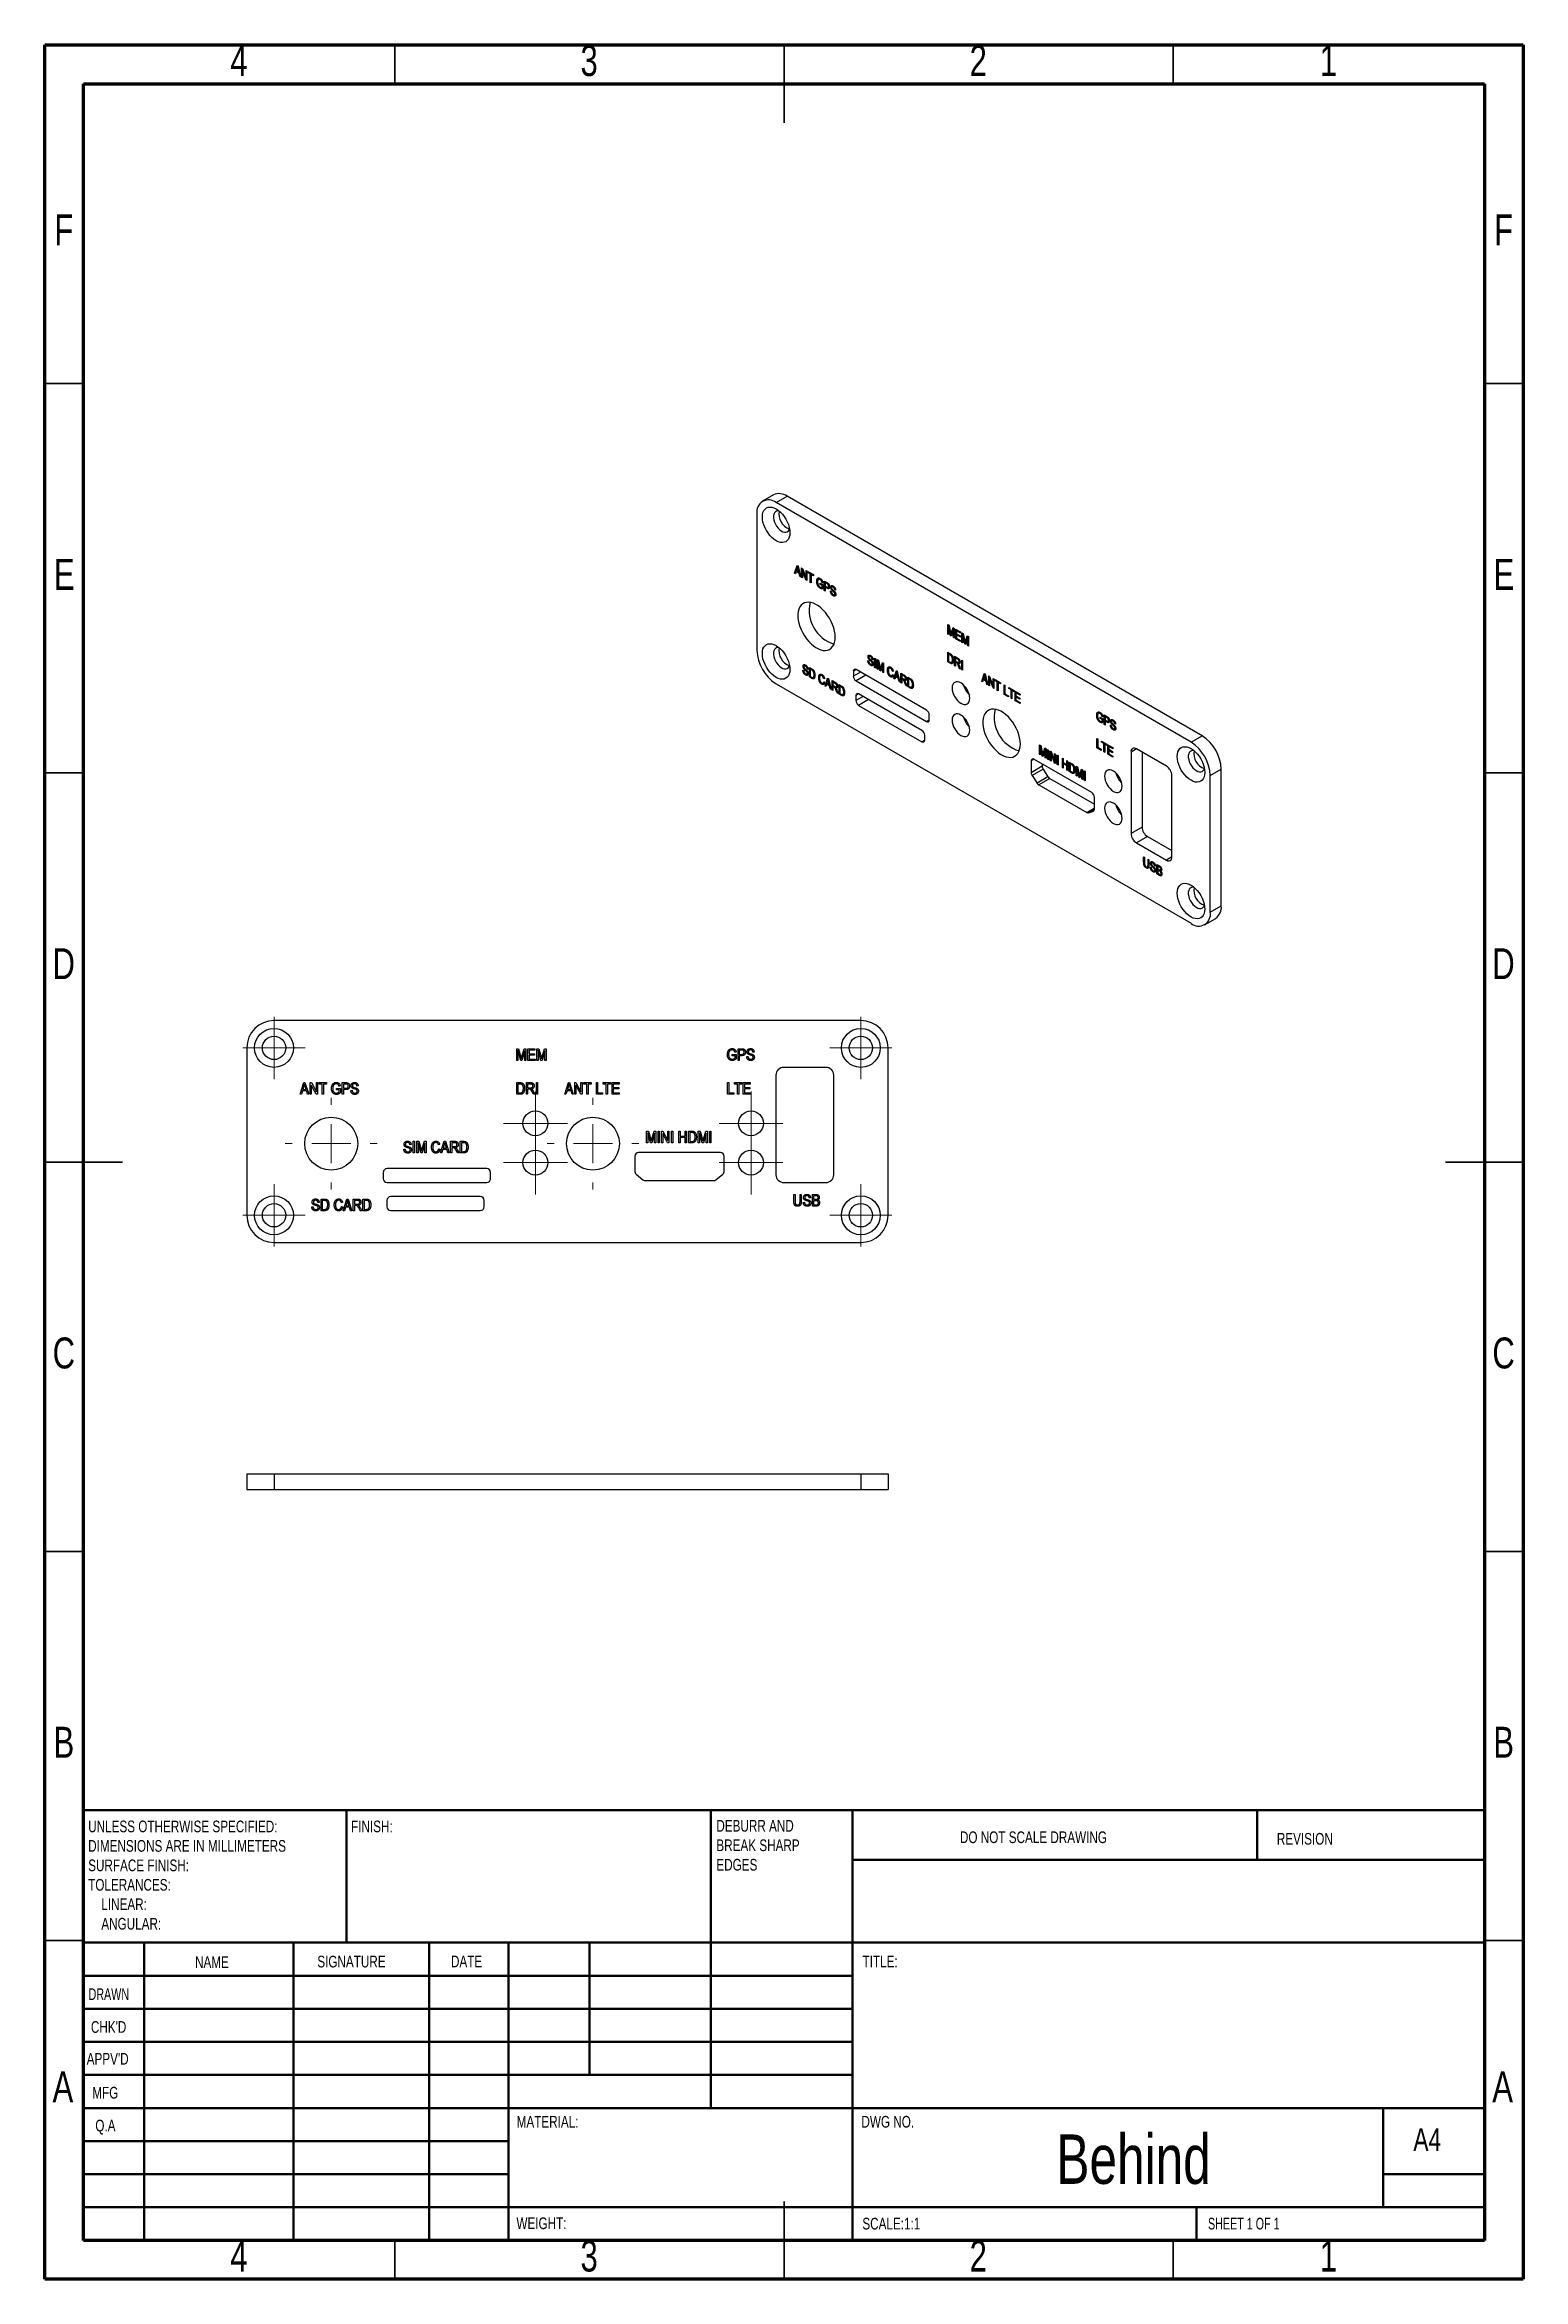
# Model space of a CAD drawing. Header units: millimetres. Extents: x 15 to 205, y 5 to 292.
import ezdxf

# ---------------------------------------------------------------- set-up
doc = ezdxf.new("R2010")
doc.units = ezdxf.units.MM
doc.styles.add('SLDTEXTSTYLE0', font='TXT', dxfattribs={"width": 0.75})
doc.styles.add('SLDTEXTSTYLE1', font='TXT', dxfattribs={"width": 0.686449})
doc.styles.add('SLDTEXTSTYLE2', font='TXT', dxfattribs={"width": 0.6875})

msp = doc.modelspace()

# ---------------------------------------------------------------- texts
at = {"color": 7, "linetype": 'Continuous', "lineweight": 0}
for s, insert, char_height, attachment_point, style in [('4', (39.96, 291.97), 3.97, 2, 'SLDTEXTSTYLE0'), ('3', (84.96, 291.97), 3.97, 2, 'SLDTEXTSTYLE0'), ('2', (134.96, 291.97), 3.97, 2, 'SLDTEXTSTYLE0'), ('1', (179.96, 291.97), 3.97, 2, 'SLDTEXTSTYLE0'), ('F', (17.46, 270.22), 3.97, 2, 'SLDTEXTSTYLE0'), ('F', (202.46, 270.22), 3.97, 2, 'SLDTEXTSTYLE0'), ('E', (17.51, 225.97), 3.97, 2, 'SLDTEXTSTYLE0'), ('E', (202.51, 225.97), 3.97, 2, 'SLDTEXTSTYLE0'), ('D', (17.45, 175.97), 3.97, 2, 'SLDTEXTSTYLE0'), ('D', (202.45, 175.97), 3.97, 2, 'SLDTEXTSTYLE0'), ('C', (17.46, 125.97), 3.97, 2, 'SLDTEXTSTYLE0'), ('C', (202.46, 125.97), 3.97, 2, 'SLDTEXTSTYLE0'), ('B', (17.47, 75.97), 3.97, 2, 'SLDTEXTSTYLE0'), ('B', (202.47, 75.97), 3.97, 2, 'SLDTEXTSTYLE0'), ('FINISH:', (54.37, 63.92), 1.5, 1, 'SLDTEXTSTYLE0'), ('DO NOT SCALE DRAWING', (132.61, 62.53), 1.5, 1, 'SLDTEXTSTYLE0'), ('REVISION', (173.33, 62.33), 1.5, 1, 'SLDTEXTSTYLE0'), ('NAME', (34.32, 46.5), 1.5, 1, 'SLDTEXTSTYLE0'), ('SIGNATURE', (50.03, 46.56), 1.5, 1, 'SLDTEXTSTYLE0'), ('DATE', (67.21, 46.58), 1.5, 1, 'SLDTEXTSTYLE0'), ('TITLE:', (120.09, 46.58), 1.5, 1, 'SLDTEXTSTYLE0'), ('DRAWN', (20.64, 42.38), 1.5, 1, 'SLDTEXTSTYLE1'), ("CHK'D", (20.94, 38.16), 1.5, 1, 'SLDTEXTSTYLE0'), ('A', (17.34, 31.72), 3.97, 2, 'SLDTEXTSTYLE0'), ("APPV'D", (20.4, 34.07), 1.5, 1, 'SLDTEXTSTYLE0'), ('A', (202.34, 31.72), 3.97, 2, 'SLDTEXTSTYLE0'), ('MFG', (21.12, 29.72), 1.5, 1, 'SLDTEXTSTYLE0'), ('MATERIAL:', (75.65, 25.99), 1.5, 1, 'SLDTEXTSTYLE0'), ('DWG NO.', (119.95, 25.99), 1.5, 1, 'SLDTEXTSTYLE0'), ('Q.A', (21.51, 25.5), 1.5, 1, 'SLDTEXTSTYLE0'), ('Behind', (154.92, 23.61), 6.35, 2, 'SLDTEXTSTYLE0'), ('A4', (190.87, 24.41), 2.91, 1, 'SLDTEXTSTYLE0'), ('WEIGHT:', (75.62, 12.95), 1.499, 1, 'SLDTEXTSTYLE0'), ('SCALE:1:1', (120.07, 12.9), 1.5, 1, 'SLDTEXTSTYLE0'), ('SHEET 1 OF 1', (164.48, 12.9), 1.5, 1, 'SLDTEXTSTYLE2'), ('4', (39.96, 9.97), 3.97, 2, 'SLDTEXTSTYLE0'), ('3', (84.96, 9.97), 3.97, 2, 'SLDTEXTSTYLE0'), ('2', (134.96, 9.97), 3.97, 2, 'SLDTEXTSTYLE0'), ('1', (179.96, 9.97), 3.97, 2, 'SLDTEXTSTYLE0')]:
    msp.add_mtext(s, dxfattribs=dict(at, insert=insert, char_height=char_height, attachment_point=attachment_point, style=style))

# ---------------------------------------------------------------- blocks, each defined once
blk = doc.blocks.new('SW_NOTE_0')
at = {"color": 0, "linetype": 'Continuous', "lineweight": 0, "char_height": 1.5, "attachment_point": 1, "style": 'SLDTEXTSTYLE0'}
for s, insert in [('UNLESS OTHERWISE SPECIFIED:', (0, 1.93)), ('DIMENSIONS ARE IN MILLIMETERS', (0, -0.57)), ('TOLERANCES:', (0, -5.57)), ('SURFACE FINISH:', (0, -3.07)), ('LINEAR:', (1.69, -8.07)), ('ANGULAR:', (1.69, -10.57))]:
    blk.add_mtext(s, dxfattribs=dict(at, insert=insert))
blk = doc.blocks.new('SW_NOTE_1')
at = {"color": 0, "linetype": 'Continuous', "lineweight": 0, "char_height": 1.5, "attachment_point": 1, "style": 'SLDTEXTSTYLE0'}
for s, insert in [('DEBURR AND', (0, 1.93)), ('BREAK SHARP', (0, -0.57)), ('EDGES', (0, -3.07))]:
    blk.add_mtext(s, dxfattribs=dict(at, insert=insert))
blk = doc.blocks.new('SW_CENTERMARKSYMBOL_0')
at = {"color": 0, "linetype": 'Continuous', "lineweight": 0}
for p, q in [((0, 2.5), (0, 4)), ((-2.5, 0), (-4, 0)), ((0, 0), (-2.5, 0)), ((0, 0), (0, 2.5)), ((0, 0), (0, -2.5)), ((0, 0), (2.5, 0)), ((2.5, 0), (4, 0)), ((0, -2.5), (0, -4))]:
    blk.add_line(p, q, dxfattribs=at)
blk = doc.blocks.new('SW_CENTERMARKSYMBOL_1')
at = {"color": 0, "linetype": 'Continuous', "lineweight": 0}
for p, q in [((0, 2.5), (0, 4)), ((-2.5, 0), (-4, 0)), ((0, 0), (-2.5, 0)), ((0, 0), (0, 2.5)), ((0, 0), (0, -2.5)), ((0, 0), (2.5, 0)), ((2.5, 0), (4, 0)), ((0, -2.5), (0, -4))]:
    blk.add_line(p, q, dxfattribs=at)
blk = doc.blocks.new('SW_CENTERMARKSYMBOL_2')
at = {"color": 0, "linetype": 'Continuous', "lineweight": 0}
for p, q in [((0, 2.5), (0, 4)), ((-2.5, 0), (-4, 0)), ((0, 0), (-2.5, 0)), ((0, 0), (0, 2.5)), ((0, 0), (0, -2.5)), ((0, 0), (2.5, 0)), ((2.5, 0), (4, 0)), ((0, -2.5), (0, -4))]:
    blk.add_line(p, q, dxfattribs=at)
blk = doc.blocks.new('SW_CENTERMARKSYMBOL_3')
at = {"color": 0, "linetype": 'Continuous', "lineweight": 0}
for p, q in [((0, 2.5), (0, 4)), ((-2.5, 0), (-4, 0)), ((0, 0), (-2.5, 0)), ((0, 0), (0, 2.5)), ((0, 0), (0, -2.5)), ((0, 0), (2.5, 0)), ((2.5, 0), (4, 0)), ((0, -2.5), (0, -4))]:
    blk.add_line(p, q, dxfattribs=at)
blk = doc.blocks.new('SW_CENTERMARKSYMBOL_4')
at = {"color": 0, "linetype": 'Continuous', "lineweight": 0}
for p, q in [((0, 5), (0, 5.9)), ((-5, 0), (-5.9, 0)), ((0, 0), (-2.5, 0)), ((0, 0), (0, 2.5)), ((0, 0), (0, -2.5)), ((0, 0), (2.5, 0)), ((5, 0), (5.9, 0)), ((0, -5), (0, -5.9))]:
    blk.add_line(p, q, dxfattribs=at)
blk = doc.blocks.new('SW_CENTERMARKSYMBOL_5')
at = {"color": 0, "linetype": 'Continuous', "lineweight": 0}
for p, q in [((0, 5), (0, 5.9)), ((-5, 0), (-5.9, 0)), ((0, 0), (-2.5, 0)), ((0, 0), (0, 2.5)), ((0, 0), (0, -2.5)), ((0, 0), (2.5, 0)), ((5, 0), (5.9, 0)), ((0, -5), (0, -5.9))]:
    blk.add_line(p, q, dxfattribs=at)
blk = doc.blocks.new('SW_CENTERMARKSYMBOL_6')
at = {"color": 0, "linetype": 'Continuous', "lineweight": 0}
for p, q in [((0, 2.5), (0, 4.1)), ((-2.5, 0), (-4.1, 0)), ((0, 0), (-2.5, 0)), ((0, 0), (0, 2.5)), ((0, 0), (0, -2.5)), ((0, 0), (2.5, 0)), ((2.5, 0), (4.1, 0)), ((0, -2.5), (0, -4.1))]:
    blk.add_line(p, q, dxfattribs=at)
blk = doc.blocks.new('SW_CENTERMARKSYMBOL_7')
at = {"color": 0, "linetype": 'Continuous', "lineweight": 0}
for p, q in [((0, 2.5), (0, 4.1)), ((-2.5, 0), (-4.1, 0)), ((0, 0), (-2.5, 0)), ((0, 0), (0, 2.5)), ((0, 0), (0, -2.5)), ((0, 0), (2.5, 0)), ((2.5, 0), (4.1, 0)), ((0, -2.5), (0, -4.1))]:
    blk.add_line(p, q, dxfattribs=at)
blk = doc.blocks.new('SW_CENTERMARKSYMBOL_8')
at = {"color": 0, "linetype": 'Continuous', "lineweight": 0}
for p, q in [((0, 2.5), (0, 4.1)), ((-2.5, 0), (-4.1, 0)), ((0, 0), (-2.5, 0)), ((0, 0), (0, 2.5)), ((0, 0), (0, -2.5)), ((0, 0), (2.5, 0)), ((2.5, 0), (4.1, 0)), ((0, -2.5), (0, -4.1))]:
    blk.add_line(p, q, dxfattribs=at)
blk = doc.blocks.new('SW_CENTERMARKSYMBOL_9')
at = {"color": 0, "linetype": 'Continuous', "lineweight": 0}
for p, q in [((0, 2.5), (0, 4.1)), ((-2.5, 0), (-4.1, 0)), ((0, 0), (-2.5, 0)), ((0, 0), (0, 2.5)), ((0, 0), (0, -2.5)), ((0, 0), (2.5, 0)), ((2.5, 0), (4.1, 0)), ((0, -2.5), (0, -4.1))]:
    blk.add_line(p, q, dxfattribs=at)

# ---------------------------------------------------------------- linework, layer by layer
at = {"color": 7, "linetype": 'Continuous', "lineweight": 70}
for p, q in [((15, 5), (15, 292)), ((15, 292), (205, 292)), ((205, 292), (205, 5)), ((20, 10), (20, 287)), ((20, 287), (200, 287)), ((200, 287), (200, 10)), ((200, 10), (20, 10)), ((205, 5), (15, 5))]:
    msp.add_line(p, q, dxfattribs=at)
at = {"color": 7, "linetype": 'Continuous', "lineweight": 35}
for p, q in [((60, 287), (60, 292)), ((110, 292), (110, 282)), ((110, 287), (110, 292)), ((160, 287), (160, 292)), ((20, 248.5), (15, 248.5)), ((200, 248.5), (205, 248.5)), ((20, 198.5), (15, 198.5)), ((200, 198.5), (205, 198.5)), ((15, 148.5), (25, 148.5)), ((20, 148.5), (15, 148.5)), ((205, 148.5), (195, 148.5)), ((200, 148.5), (205, 148.5)), ((20, 98.5), (15, 98.5)), ((200, 98.5), (205, 98.5)), ((20, 48.5), (15, 48.5)), ((200, 48.5), (205, 48.5)), ((110, 5), (110, 15)), ((60, 10), (60, 5)), ((110, 10), (110, 5)), ((160, 10), (160, 5))]:
    msp.add_line(p, q, dxfattribs=at)
at = {"color": 7, "linetype": 'Continuous', "lineweight": 25}
for p, q in [((108.65, 234.21), (107.24, 233.39)), ((108.99, 233.22), (110.4, 234.03)), ((162.3, 202.44), (108.99, 233.22)), ((163.72, 203.26), (110.4, 234.03)), ((106.51, 231.79), (106.51, 214.23)), ((111.36, 224.13), (111.69, 225.15)), ((111.43, 224.17), (111.36, 224.13)), ((111.47, 224.06), (111.36, 224.13)), ((111.43, 224.17), (111.74, 225.13)), ((111.49, 224.13), (111.43, 224.17)), ((111.56, 224.37), (111.47, 224.06)), ((111.63, 224.41), (111.56, 224.37)), ((111.93, 224.16), (111.56, 224.37)), ((111.7, 224.79), (111.6, 224.49)), ((111.6, 224.49), (111.9, 224.32)), ((112, 224.2), (111.63, 224.41)), ((111.69, 225.15), (111.8, 225.09)), ((111.82, 225.03), (111.75, 225)), ((111.8, 225.09), (112.14, 223.67)), ((111.88, 224.75), (111.81, 224.71)), ((111.9, 224.32), (111.81, 224.71)), ((111.97, 224.36), (111.88, 224.75)), ((111.97, 224.36), (111.9, 224.32)), ((112, 224.2), (111.93, 224.16)), ((112.03, 223.74), (111.93, 224.16)), ((112.1, 223.78), (112, 224.2)), ((112.26, 224.83), (112.38, 224.76)), ((112.26, 223.6), (112.26, 224.83)), ((112.34, 223.64), (112.34, 224.78)), ((112.45, 224.55), (112.37, 224.51)), ((112.82, 223.28), (112.37, 224.51)), ((112.37, 224.51), (112.37, 223.54)), ((112.38, 224.76), (112.83, 223.52)), ((112.89, 223.32), (112.45, 224.55)), ((112.83, 224.5), (112.94, 224.44)), ((112.83, 223.52), (112.83, 224.5)), ((112.9, 223.56), (112.9, 224.46)), ((112.94, 224.44), (112.94, 223.21)), ((113.08, 224.36), (113.77, 223.96)), ((113.08, 224.21), (113.08, 224.36)), ((113.15, 224.25), (113.08, 224.21)), ((113.37, 224.05), (113.08, 224.21)), ((113.15, 224.25), (113.15, 224.32)), ((113.44, 224.09), (113.15, 224.25)), ((113.44, 224.09), (113.37, 224.05)), ((113.37, 222.96), (113.37, 224.05)), ((113.44, 223.01), (113.44, 224.09)), ((113.55, 224.02), (113.48, 223.98)), ((113.77, 223.82), (113.48, 223.98)), ((113.48, 223.98), (113.48, 222.9)), ((113.77, 223.9), (113.55, 224.02)), ((113.77, 223.96), (113.77, 223.82)), ((112.1, 223.78), (112.03, 223.74)), ((112.14, 223.67), (112.03, 223.74)), ((112.12, 223.77), (112.1, 223.78)), ((112.34, 223.64), (112.26, 223.6)), ((112.37, 223.54), (112.26, 223.6)), ((112.37, 223.62), (112.34, 223.64)), ((112.89, 223.32), (112.82, 223.28)), ((112.94, 223.21), (112.82, 223.28)), ((112.9, 223.56), (112.83, 223.52)), ((112.94, 223.29), (112.89, 223.32)), ((113.44, 223.01), (113.37, 222.96)), ((113.48, 222.9), (113.37, 222.96)), ((113.48, 222.98), (113.44, 223.01)), ((114.28, 223.13), (114.21, 223.09)), ((114.51, 223.4), (114.42, 223.35)), ((114.71, 223.37), (114.64, 223.33)), ((114.65, 222.85), (115.02, 222.63)), ((114.65, 222.7), (114.65, 222.85)), ((114.72, 222.74), (114.65, 222.7)), ((114.91, 222.55), (114.65, 222.7)), ((114.73, 222.25), (114.65, 222.2)), ((114.72, 222.74), (114.72, 222.8)), ((114.98, 222.59), (114.72, 222.74)), ((114.97, 222.97), (114.9, 222.92)), ((115.01, 222.89), (114.9, 222.92)), ((114.98, 222.59), (114.91, 222.55)), ((114.91, 222.33), (114.91, 222.55)), ((114.98, 222.37), (114.91, 222.33)), ((114.98, 222.37), (114.98, 222.59)), ((115.02, 222.63), (115.02, 222.18)), ((115.18, 223.14), (115.51, 222.95)), ((115.18, 221.91), (115.18, 223.14)), ((115.26, 221.96), (115.18, 221.91)), ((115.3, 221.85), (115.18, 221.91)), ((115.26, 221.96), (115.26, 223.1)), ((115.3, 221.93), (115.26, 221.96)), ((115.37, 222.97), (115.3, 222.93)), ((115.3, 222.93), (115.3, 222.49)), ((115.52, 222.8), (115.3, 222.93)), ((115.3, 222.49), (115.53, 222.35)), ((115.37, 222.38), (115.3, 222.34)), ((115.52, 222.21), (115.3, 222.34)), ((115.3, 222.34), (115.3, 221.85)), ((115.59, 222.84), (115.37, 222.97)), ((115.59, 222.26), (115.37, 222.38)), ((115.59, 222.84), (115.52, 222.8)), ((115.59, 222.26), (115.52, 222.21)), ((115.68, 222.31), (115.77, 222.37)), ((115.81, 222.5), (115.74, 222.46)), ((115.97, 221.86), (116.08, 221.81)), ((116.07, 222.39), (116, 222.35)), ((116.23, 222.44), (116.15, 222.39)), ((116.35, 221.89), (116.28, 221.85)), ((116.38, 222.4), (116.31, 222.36)), ((116.4, 221.28), (116.32, 221.24)), ((116.49, 221.34), (116.58, 221.39)), ((116.59, 222.04), (116.52, 222)), ((116.63, 221.95), (116.52, 222)), ((116.62, 221.51), (116.55, 221.46)), ((116.62, 222.03), (116.59, 222.04)), ((131.04, 217.55), (131.21, 217.45)), ((131.04, 216.32), (131.04, 217.55)), ((131.11, 216.36), (131.04, 216.32)), ((131.15, 216.26), (131.04, 216.32)), ((131.11, 216.36), (131.11, 217.51)), ((131.15, 216.34), (131.11, 216.36)), ((131.22, 217.37), (131.15, 217.33)), ((131.4, 216.11), (131.15, 217.33)), ((131.15, 217.33), (131.15, 216.26)), ((131.21, 217.45), (131.41, 216.46)), ((131.47, 216.15), (131.22, 217.37)), ((131.47, 216.15), (131.4, 216.11)), ((131.51, 216.05), (131.4, 216.11)), ((131.41, 216.46), (131.46, 216.25)), ((131.53, 216.3), (131.46, 216.25)), ((131.53, 216.12), (131.47, 216.15)), ((131.5, 216.42), (131.72, 217.15)), ((131.57, 216.46), (131.5, 216.42)), ((131.77, 216.91), (131.51, 216.05)), ((131.57, 216.46), (131.77, 217.12)), ((131.72, 217.15), (131.88, 217.06)), ((131.84, 216.95), (131.77, 216.91)), ((131.77, 215.9), (131.77, 216.91)), ((131.84, 215.94), (131.77, 215.9)), ((131.88, 215.84), (131.77, 215.9)), ((131.84, 215.94), (131.84, 216.95)), ((131.88, 215.92), (131.84, 215.94)), ((131.88, 217.06), (131.88, 215.84)), ((132.05, 216.96), (132.69, 216.59)), ((132.05, 215.73), (132.05, 216.96)), ((132.13, 215.77), (132.05, 215.73)), ((132.7, 215.36), (132.05, 215.73)), ((132.13, 215.77), (132.13, 216.92)), ((132.7, 215.44), (132.13, 215.77)), ((132.24, 216.79), (132.16, 216.75)), ((132.16, 216.75), (132.16, 216.37)), ((132.69, 216.45), (132.16, 216.75)), ((132.16, 216.37), (132.66, 216.08)), ((132.24, 216.27), (132.16, 216.23)), ((132.16, 216.23), (132.16, 215.81)), ((132.66, 215.94), (132.16, 216.23)), ((132.16, 215.81), (132.7, 215.5)), ((132.69, 216.53), (132.24, 216.79)), ((132.66, 216.02), (132.24, 216.27)), ((132.66, 216.08), (132.66, 215.94)), ((132.69, 216.59), (132.69, 216.45)), ((132.7, 215.5), (132.7, 215.36)), ((132.87, 216.49), (133.04, 216.39)), ((132.87, 215.26), (132.87, 216.49)), ((132.94, 215.3), (132.87, 215.26)), ((132.94, 215.3), (132.94, 216.45)), ((132.98, 215.28), (132.94, 215.3)), ((133.05, 216.31), (132.98, 216.27)), ((133.23, 215.05), (132.98, 216.27)), ((132.98, 216.27), (132.98, 215.2)), ((133.04, 216.39), (133.25, 215.4)), ((133.3, 215.09), (133.05, 216.31)), ((133.25, 215.4), (133.29, 215.2)), ((133.34, 215.37), (133.55, 216.09)), ((133.6, 215.85), (133.34, 214.99)), ((133.41, 215.41), (133.34, 215.37)), ((133.41, 215.41), (133.6, 216.06)), ((133.55, 216.09), (133.71, 216)), ((133.67, 215.89), (133.6, 215.85)), ((133.6, 214.84), (133.6, 215.85)), ((133.67, 214.88), (133.67, 215.89)), ((133.71, 216), (133.71, 214.78)), ((120.78, 212.93), (120.89, 212.88)), ((120.88, 213.46), (120.81, 213.42)), ((121.04, 213.5), (120.95, 213.45)), ((121.16, 212.96), (121.09, 212.92)), ((121.19, 213.47), (121.12, 213.43)), ((121.3, 212.41), (121.39, 212.46)), ((121.4, 213.11), (121.33, 213.07)), ((121.44, 213.02), (121.33, 213.07)), ((121.43, 212.57), (121.36, 212.53)), ((121.43, 213.1), (121.4, 213.11)), ((121.65, 213.25), (121.76, 213.19)), ((121.65, 212.03), (121.65, 213.25)), ((121.72, 212.07), (121.72, 213.21)), ((121.76, 213.19), (121.76, 211.96)), ((121.96, 213.07), (122.14, 212.97)), ((121.96, 211.84), (121.96, 213.07)), ((122.03, 211.88), (122.03, 213.03)), ((122.14, 212.89), (122.07, 212.85)), ((122.33, 211.63), (122.07, 212.85)), ((122.07, 212.85), (122.07, 211.78)), ((122.14, 212.97), (122.34, 211.98)), ((122.4, 211.68), (122.14, 212.89)), ((122.43, 211.95), (122.65, 212.67)), ((122.69, 212.43), (122.44, 211.57)), ((122.5, 211.99), (122.7, 212.64)), ((122.65, 212.67), (122.8, 212.58)), ((122.76, 212.47), (122.69, 212.43)), ((122.69, 211.42), (122.69, 212.43)), ((122.76, 211.46), (122.76, 212.47)), ((122.8, 212.58), (122.8, 211.36)), ((131.04, 213.99), (131.33, 213.82)), ((131.04, 212.76), (131.04, 213.99)), ((131.11, 212.81), (131.04, 212.76)), ((131.35, 212.58), (131.04, 212.76)), ((131.11, 212.81), (131.11, 213.95)), ((131.42, 212.62), (131.11, 212.81)), ((131.22, 213.82), (131.15, 213.78)), ((131.15, 213.78), (131.15, 212.84)), ((131.33, 213.67), (131.15, 213.78)), ((131.15, 212.84), (131.33, 212.73)), ((131.4, 213.72), (131.22, 213.82)), ((131.4, 213.72), (131.33, 213.67)), ((131.42, 212.62), (131.35, 212.58)), ((131.55, 213.6), (131.48, 213.56)), ((131.53, 212.68), (131.62, 212.73)), ((131.67, 212.8), (131.6, 212.76)), ((131.71, 213.08), (131.64, 213.04)), ((131.92, 213.48), (132.31, 213.26)), ((131.92, 212.26), (131.92, 213.48)), ((131.99, 212.3), (131.99, 213.44)), ((132.1, 213.31), (132.03, 213.27)), ((132.03, 213.27), (132.03, 212.88)), ((132.31, 213.11), (132.03, 213.27)), ((132.03, 212.88), (132.29, 212.73)), ((132.1, 212.77), (132.03, 212.73)), ((132.17, 212.65), (132.03, 212.73)), ((132.03, 212.73), (132.03, 212.19)), ((132.39, 213.15), (132.1, 213.31)), ((132.24, 212.69), (132.1, 212.77)), ((132.24, 212.69), (132.17, 212.65)), ((132.39, 213.15), (132.31, 213.11)), ((132.44, 212.58), (132.37, 212.54)), ((132.45, 212.68), (132.54, 212.73)), ((132.58, 212.84), (132.51, 212.8)), ((132.83, 212.96), (132.94, 212.89)), ((132.83, 211.73), (132.83, 212.96)), ((132.98, 215.2), (132.87, 215.26)), ((132.9, 211.77), (132.9, 212.91)), ((132.94, 212.89), (132.94, 211.67)), ((133.3, 215.09), (133.23, 215.05)), ((133.34, 214.99), (133.23, 215.05)), ((133.36, 215.24), (133.29, 215.2)), ((133.36, 215.06), (133.3, 215.09)), ((133.67, 214.88), (133.6, 214.84)), ((133.71, 214.78), (133.6, 214.84)), ((133.71, 214.86), (133.67, 214.88)), ((108.99, 209.95), (162.3, 179.17)), ((112.42, 211.7), (112.53, 211.65)), ((112.52, 212.23), (112.45, 212.19)), ((112.69, 212.28), (112.6, 212.23)), ((112.81, 211.73), (112.74, 211.69)), ((112.83, 212.24), (112.76, 212.2)), ((112.85, 211.12), (112.78, 211.08)), ((112.94, 211.18), (113.03, 211.23)), ((113.04, 211.88), (112.97, 211.84)), ((113.08, 211.79), (112.97, 211.84)), ((113.07, 211.34), (113, 211.3)), ((113.07, 211.87), (113.04, 211.88)), ((113.26, 212.04), (113.56, 211.87)), ((113.26, 210.81), (113.26, 212.04)), ((113.33, 210.86), (113.26, 210.81)), ((113.58, 210.63), (113.26, 210.81)), ((113.33, 210.86), (113.33, 212)), ((113.65, 210.67), (113.33, 210.86)), ((113.44, 211.87), (113.37, 211.83)), ((113.37, 211.83), (113.37, 210.89)), ((113.56, 211.73), (113.37, 211.83)), ((113.37, 210.89), (113.56, 210.78)), ((113.63, 211.77), (113.44, 211.87)), ((113.63, 211.77), (113.56, 211.73)), ((113.65, 210.67), (113.58, 210.63)), ((113.78, 211.65), (113.71, 211.61)), ((113.76, 210.73), (113.85, 210.78)), ((113.9, 210.85), (113.83, 210.81)), ((113.94, 211.13), (113.87, 211.09)), ((114.53, 210.78), (114.46, 210.74)), ((114.76, 211.06), (114.67, 211.01)), ((114.93, 211.03), (114.86, 210.99)), ((114.93, 209.92), (114.86, 209.88)), ((115.01, 210), (115.1, 210.05)), ((115.17, 210.64), (115.1, 210.6)), ((115.21, 210.57), (115.1, 210.6)), ((115.11, 210.18), (115.22, 210.08)), ((115.27, 209.65), (115.61, 210.68)), ((115.35, 209.69), (115.27, 209.65)), ((115.39, 209.59), (115.27, 209.65)), ((115.35, 209.69), (115.66, 210.65)), ((115.41, 209.66), (115.35, 209.69)), ((115.48, 209.9), (115.39, 209.59)), ((115.55, 209.94), (115.48, 209.9)), ((115.85, 209.69), (115.48, 209.9)), ((115.62, 210.32), (115.52, 210.02)), ((115.52, 210.02), (115.82, 209.85)), ((115.92, 209.73), (115.55, 209.94)), ((115.61, 210.68), (115.72, 210.62)), ((115.73, 210.56), (115.67, 210.52)), ((115.72, 210.62), (116.06, 209.2)), ((115.8, 210.28), (115.73, 210.24)), ((115.82, 209.85), (115.73, 210.24)), ((115.89, 209.89), (115.8, 210.28)), ((115.89, 209.89), (115.82, 209.85)), ((115.92, 209.73), (115.85, 209.69)), ((115.94, 209.27), (115.85, 209.69)), ((116.02, 209.31), (115.92, 209.73)), ((116.18, 210.35), (116.57, 210.13)), ((116.18, 209.13), (116.18, 210.35)), ((116.25, 209.17), (116.25, 210.31)), ((116.36, 210.19), (116.29, 210.15)), ((116.29, 210.15), (116.29, 209.75)), ((116.58, 209.98), (116.29, 210.15)), ((116.29, 209.75), (116.55, 209.6)), ((116.36, 209.65), (116.29, 209.61)), ((116.43, 209.52), (116.29, 209.61)), ((116.29, 209.61), (116.29, 209.07)), ((116.65, 210.02), (116.36, 210.19)), ((116.5, 209.57), (116.36, 209.65)), ((116.5, 209.57), (116.43, 209.52)), ((116.65, 210.02), (116.58, 209.98)), ((116.72, 209.55), (116.81, 209.6)), ((116.85, 209.71), (116.78, 209.67)), ((117.07, 209.84), (117.36, 209.67)), ((117.07, 208.62), (117.07, 209.84)), ((117.14, 208.66), (117.14, 209.8)), ((117.25, 209.68), (117.18, 209.64)), ((117.18, 209.64), (117.18, 208.7)), ((117.36, 209.53), (117.18, 209.64)), ((117.43, 209.57), (117.25, 209.68)), ((117.43, 209.57), (117.36, 209.53)), ((118.91, 211.57), (118.91, 210.91)), ((128.31, 206.55), (119.26, 211.77)), ((119.26, 210.3), (128.31, 205.08)), ((121.2, 212.35), (121.13, 212.31)), ((121.72, 212.07), (121.65, 212.03)), ((121.76, 211.96), (121.65, 212.03)), ((121.76, 212.04), (121.72, 212.07)), ((122.03, 211.88), (121.96, 211.84)), ((122.07, 211.78), (121.96, 211.84)), ((122.07, 211.86), (122.03, 211.88)), ((122.4, 211.68), (122.33, 211.63)), ((122.44, 211.57), (122.33, 211.63)), ((122.34, 211.98), (122.38, 211.78)), ((122.45, 211.82), (122.38, 211.78)), ((122.46, 211.64), (122.4, 211.68)), ((122.5, 211.99), (122.43, 211.95)), ((122.76, 211.46), (122.69, 211.42)), ((122.8, 211.36), (122.69, 211.42)), ((122.8, 211.44), (122.76, 211.46)), ((123.37, 211.73), (123.3, 211.69)), ((123.6, 212.01), (123.51, 211.96)), ((123.77, 210.87), (123.69, 210.83)), ((123.77, 211.98), (123.7, 211.94)), ((123.85, 210.95), (123.94, 211)), ((124, 211.59), (123.93, 211.55)), ((124.04, 211.52), (123.93, 211.55)), ((123.95, 211.13), (124.06, 211.03)), ((124.11, 210.6), (124.45, 211.63)), ((124.18, 210.64), (124.11, 210.6)), ((124.23, 210.54), (124.11, 210.6)), ((124.18, 210.64), (124.5, 211.6)), ((124.25, 210.61), (124.18, 210.64)), ((124.32, 210.85), (124.23, 210.54)), ((124.39, 210.89), (124.32, 210.85)), ((124.69, 210.64), (124.32, 210.85)), ((124.46, 211.27), (124.36, 210.97)), ((124.36, 210.97), (124.65, 210.8)), ((124.76, 210.68), (124.39, 210.89)), ((124.45, 211.63), (124.56, 211.57)), ((124.57, 211.51), (124.5, 211.47)), ((124.56, 211.57), (124.9, 210.15)), ((124.64, 211.23), (124.56, 211.19)), ((124.65, 210.8), (124.56, 211.19)), ((124.72, 210.84), (124.64, 211.23)), ((124.72, 210.84), (124.65, 210.8)), ((124.76, 210.68), (124.69, 210.64)), ((124.78, 210.22), (124.69, 210.64)), ((124.85, 210.26), (124.76, 210.68)), ((124.85, 210.26), (124.78, 210.22)), ((124.9, 210.15), (124.78, 210.22)), ((124.87, 210.24), (124.85, 210.26)), ((125.02, 211.3), (125.41, 211.08)), ((125.02, 210.08), (125.02, 211.3)), ((125.09, 210.12), (125.02, 210.08)), ((125.13, 210.01), (125.02, 210.08)), ((125.09, 210.12), (125.09, 211.26)), ((125.13, 210.1), (125.09, 210.12)), ((125.2, 211.14), (125.13, 211.1)), ((125.13, 211.1), (125.13, 210.7)), ((125.42, 210.93), (125.13, 211.1)), ((125.13, 210.7), (125.39, 210.55)), ((125.2, 210.6), (125.13, 210.56)), ((125.27, 210.47), (125.13, 210.56)), ((125.13, 210.56), (125.13, 210.01)), ((125.49, 210.97), (125.2, 211.14)), ((125.34, 210.52), (125.2, 210.6)), ((125.34, 210.52), (125.27, 210.47)), ((125.49, 210.97), (125.42, 210.93)), ((125.55, 210.41), (125.48, 210.36)), ((125.62, 210.08), (125.54, 210.04)), ((125.67, 209.71), (125.54, 210.04)), ((125.56, 210.5), (125.64, 210.55)), ((125.68, 210.66), (125.61, 210.62)), ((125.74, 209.75), (125.62, 210.08)), ((125.64, 210.06), (125.79, 209.63)), ((125.74, 209.75), (125.67, 209.71)), ((125.79, 209.63), (125.67, 209.71)), ((125.75, 209.74), (125.74, 209.75)), ((125.9, 210.79), (126.2, 210.62)), ((125.9, 209.57), (125.9, 210.79)), ((125.97, 209.61), (125.9, 209.57)), ((126.22, 209.39), (125.9, 209.57)), ((125.97, 209.61), (125.97, 210.75)), ((126.29, 209.43), (125.97, 209.61)), ((126.08, 210.63), (126.01, 210.59)), ((126.01, 210.59), (126.01, 209.65)), ((126.2, 210.48), (126.01, 210.59)), ((126.01, 209.65), (126.2, 209.54)), ((126.27, 210.52), (126.08, 210.63)), ((126.27, 210.52), (126.2, 210.48)), ((126.42, 210.41), (126.35, 210.37)), ((126.4, 209.49), (126.49, 209.54)), ((126.54, 209.61), (126.47, 209.57)), ((126.58, 209.88), (126.51, 209.84)), ((131.99, 212.3), (131.92, 212.26)), ((132.03, 212.19), (131.92, 212.26)), ((132.03, 212.27), (131.99, 212.3)), ((132.51, 212.26), (132.44, 212.22)), ((132.56, 211.88), (132.44, 212.22)), ((132.63, 211.92), (132.51, 212.26)), ((132.53, 212.23), (132.69, 211.81)), ((132.63, 211.92), (132.56, 211.88)), ((132.69, 211.81), (132.56, 211.88)), ((132.65, 211.91), (132.63, 211.92)), ((132.9, 211.77), (132.83, 211.73)), ((132.94, 211.67), (132.83, 211.73)), ((132.94, 211.75), (132.9, 211.77)), ((135.4, 210.25), (135.74, 211.28)), ((135.47, 210.29), (135.4, 210.25)), ((135.51, 210.18), (135.4, 210.25)), ((135.47, 210.29), (135.79, 211.25)), ((135.53, 210.25), (135.47, 210.29)), ((135.61, 210.49), (135.51, 210.18)), ((135.68, 210.53), (135.61, 210.49)), ((135.98, 210.28), (135.61, 210.49)), ((135.74, 210.91), (135.64, 210.61)), ((135.64, 210.61), (135.94, 210.44)), ((136.05, 210.32), (135.68, 210.53)), ((135.74, 211.28), (135.84, 211.21)), ((135.86, 211.16), (135.79, 211.12)), ((135.84, 211.21), (136.18, 209.79)), ((135.92, 210.87), (135.85, 210.83)), ((135.94, 210.44), (135.85, 210.83)), ((136.01, 210.48), (135.92, 210.87)), ((136.01, 210.48), (135.94, 210.44)), ((136.05, 210.32), (135.98, 210.28)), ((136.07, 209.86), (135.98, 210.28)), ((136.14, 209.9), (136.05, 210.32)), ((136.14, 209.9), (136.07, 209.86)), ((136.18, 209.79), (136.07, 209.86)), ((136.16, 209.89), (136.14, 209.9)), ((136.31, 210.95), (136.42, 210.88)), ((136.31, 209.72), (136.31, 210.95)), ((136.38, 209.76), (136.31, 209.72)), ((136.42, 209.66), (136.31, 209.72)), ((136.38, 209.76), (136.38, 210.9)), ((136.42, 209.74), (136.38, 209.76)), ((136.42, 210.88), (136.87, 209.64)), ((136.49, 210.67), (136.42, 210.63)), ((136.86, 209.4), (136.42, 210.63)), ((136.42, 210.63), (136.42, 209.66)), ((136.93, 209.44), (136.49, 210.67)), ((136.87, 210.62), (136.98, 210.56)), ((136.87, 209.64), (136.87, 210.62)), ((136.94, 209.68), (136.87, 209.64)), ((136.94, 209.68), (136.94, 210.58)), ((136.98, 210.56), (136.98, 209.33)), ((137.12, 210.48), (137.81, 210.08)), ((137.12, 210.33), (137.12, 210.48)), ((137.19, 210.37), (137.12, 210.33)), ((137.41, 210.17), (137.12, 210.33)), ((137.19, 210.37), (137.19, 210.44)), ((137.48, 210.21), (137.19, 210.37)), ((137.48, 210.21), (137.41, 210.17)), ((137.41, 209.08), (137.41, 210.17)), ((137.48, 209.13), (137.48, 210.21)), ((137.59, 210.14), (137.52, 210.1)), ((137.81, 209.94), (137.52, 210.1)), ((137.52, 210.1), (137.52, 209.02)), ((137.81, 210.02), (137.59, 210.14)), ((137.81, 210.08), (137.81, 209.94)), ((138.28, 209.81), (138.39, 209.75)), ((138.28, 208.58), (138.28, 209.81)), ((138.35, 208.62), (138.35, 209.77)), ((138.39, 209.75), (138.39, 208.66)), ((116.02, 209.31), (115.94, 209.27)), ((116.06, 209.2), (115.94, 209.27)), ((116.04, 209.29), (116.02, 209.31)), ((116.25, 209.17), (116.18, 209.13)), ((116.29, 209.07), (116.18, 209.13)), ((116.29, 209.15), (116.25, 209.17)), ((116.71, 209.46), (116.64, 209.41)), ((116.78, 209.13), (116.71, 209.09)), ((116.83, 208.76), (116.71, 209.09)), ((116.9, 208.8), (116.78, 209.13)), ((116.8, 209.11), (116.95, 208.68)), ((116.9, 208.8), (116.83, 208.76)), ((116.95, 208.68), (116.83, 208.76)), ((116.92, 208.79), (116.9, 208.8)), ((117.14, 208.66), (117.07, 208.62)), ((117.38, 208.44), (117.07, 208.62)), ((117.45, 208.48), (117.14, 208.66)), ((117.18, 208.7), (117.36, 208.59)), ((117.45, 208.48), (117.38, 208.44)), ((117.58, 209.46), (117.51, 209.42)), ((117.56, 208.54), (117.65, 208.59)), ((117.7, 208.66), (117.63, 208.62)), ((117.74, 208.93), (117.67, 208.89)), ((119.24, 208.44), (119.24, 207.78)), ((127.72, 203.95), (119.59, 208.64)), ((119.59, 207.17), (127.72, 202.48)), ((126.29, 209.43), (126.22, 209.39)), ((136.93, 209.44), (136.86, 209.4)), ((136.98, 209.33), (136.86, 209.4)), ((136.98, 209.41), (136.93, 209.44)), ((137.48, 209.13), (137.41, 209.08)), ((137.52, 209.02), (137.41, 209.08)), ((137.52, 209.1), (137.48, 209.13)), ((138.35, 208.62), (138.28, 208.58)), ((138.83, 208.27), (138.28, 208.58)), ((138.83, 208.35), (138.35, 208.62)), ((138.39, 208.66), (138.83, 208.41)), ((138.83, 208.41), (138.83, 208.27)), ((138.88, 209.46), (139.57, 209.06)), ((138.88, 209.32), (138.88, 209.46)), ((138.95, 209.36), (138.88, 209.32)), ((139.17, 209.15), (138.88, 209.32)), ((138.95, 209.36), (138.95, 209.42)), ((139.24, 209.19), (138.95, 209.36)), ((139.24, 209.19), (139.17, 209.15)), ((139.17, 208.07), (139.17, 209.15)), ((139.24, 208.11), (139.17, 208.07)), ((139.28, 208), (139.17, 208.07)), ((139.24, 208.11), (139.24, 209.19)), ((139.28, 208.08), (139.24, 208.11)), ((139.35, 209.13), (139.28, 209.08)), ((139.57, 208.92), (139.28, 209.08)), ((139.28, 209.08), (139.28, 208)), ((139.57, 209), (139.35, 209.13)), ((139.57, 209.06), (139.57, 208.92)), ((139.7, 208.99), (140.33, 208.62)), ((139.7, 207.76), (139.7, 208.99)), ((139.77, 207.81), (139.7, 207.76)), ((140.34, 207.39), (139.7, 207.76)), ((139.77, 207.81), (139.77, 208.95)), ((140.34, 207.47), (139.77, 207.81)), ((139.88, 208.82), (139.81, 208.78)), ((139.81, 208.78), (139.81, 208.4)), ((140.33, 208.48), (139.81, 208.78)), ((139.81, 208.4), (140.3, 208.11)), ((139.88, 208.3), (139.81, 208.26)), ((139.81, 208.26), (139.81, 207.84)), ((140.3, 207.97), (139.81, 208.26)), ((139.81, 207.84), (140.34, 207.53)), ((140.33, 208.56), (139.88, 208.82)), ((140.3, 208.05), (139.88, 208.3)), ((140.3, 208.11), (140.3, 207.97)), ((140.33, 208.62), (140.33, 208.48)), ((140.34, 207.53), (140.34, 207.39)), ((128.66, 205.28), (128.66, 205.93)), ((150.25, 205.92), (150.18, 205.88)), ((150.48, 206.19), (150.39, 206.14)), ((150.68, 206.16), (150.61, 206.12)), ((150.62, 205.64), (150.99, 205.42)), ((150.62, 205.49), (150.62, 205.64)), ((150.69, 205.53), (150.62, 205.49)), ((150.88, 205.34), (150.62, 205.49)), ((150.7, 205.04), (150.63, 205)), ((150.69, 205.53), (150.69, 205.6)), ((150.95, 205.38), (150.69, 205.53)), ((150.94, 205.76), (150.87, 205.72)), ((150.98, 205.68), (150.87, 205.72)), ((150.95, 205.38), (150.88, 205.34)), ((150.88, 205.12), (150.88, 205.34)), ((150.95, 205.16), (150.88, 205.12)), ((150.95, 205.16), (150.95, 205.38)), ((150.99, 205.42), (150.99, 204.97)), ((151.16, 205.93), (151.48, 205.74)), ((151.16, 204.71), (151.16, 205.93)), ((151.23, 204.75), (151.16, 204.71)), ((151.27, 204.64), (151.16, 204.71)), ((151.23, 204.75), (151.23, 205.89)), ((151.27, 204.72), (151.23, 204.75)), ((151.34, 205.76), (151.27, 205.72)), ((151.27, 205.72), (151.27, 205.28)), ((151.49, 205.59), (151.27, 205.72)), ((151.27, 205.28), (151.5, 205.15)), ((151.34, 205.18), (151.27, 205.14)), ((151.49, 205.01), (151.27, 205.14)), ((151.27, 205.14), (151.27, 204.64)), ((151.57, 205.63), (151.34, 205.76)), ((151.56, 205.05), (151.34, 205.18)), ((151.57, 205.63), (151.49, 205.59)), ((151.56, 205.05), (151.49, 205.01)), ((151.65, 205.11), (151.74, 205.16)), ((151.78, 205.29), (151.71, 205.25)), ((151.94, 204.65), (152.05, 204.6)), ((152.04, 205.18), (151.97, 205.14)), ((152.2, 205.23), (152.12, 205.18)), ((152.33, 204.68), (152.25, 204.64)), ((152.35, 205.2), (152.28, 205.15)), ((152.37, 204.07), (152.3, 204.03)), ((152.46, 204.13), (152.55, 204.19)), ((152.56, 204.83), (152.49, 204.79)), ((152.6, 204.75), (152.49, 204.79)), ((152.59, 204.3), (152.52, 204.26)), ((152.59, 204.82), (152.56, 204.83)), ((128.08, 202.68), (128.08, 203.33)), ((142.83, 202.09), (143, 201.99)), ((142.83, 200.86), (142.83, 202.09)), ((142.9, 200.9), (142.9, 202.04)), ((143.01, 201.91), (142.94, 201.87)), ((143.19, 200.65), (142.94, 201.87)), ((142.94, 201.87), (142.94, 200.8)), ((143, 201.99), (143.21, 201)), ((143.27, 200.69), (143.01, 201.91)), ((143.21, 201), (143.25, 200.79)), ((143.3, 200.96), (143.52, 201.69)), ((143.37, 201), (143.3, 200.96)), ((143.56, 201.45), (143.31, 200.59)), ((143.37, 201), (143.57, 201.66)), ((143.52, 201.69), (143.67, 201.6)), ((143.63, 201.49), (143.56, 201.45)), ((143.56, 200.44), (143.56, 201.45)), ((143.63, 200.48), (143.63, 201.49)), ((143.67, 201.6), (143.67, 200.38)), ((143.88, 201.48), (143.99, 201.42)), ((143.88, 200.26), (143.88, 201.48)), ((143.95, 200.3), (143.95, 201.44)), ((143.99, 201.42), (143.99, 200.19)), ((144.2, 201.3), (144.31, 201.23)), ((144.2, 200.07), (144.2, 201.3)), ((144.27, 200.11), (144.27, 201.26)), ((144.31, 201.23), (144.76, 200)), ((144.38, 201.03), (144.31, 200.98)), ((144.75, 199.75), (144.31, 200.98)), ((144.31, 200.98), (144.31, 200.01)), ((144.82, 199.79), (144.38, 201.03)), ((144.76, 200.97), (144.87, 200.91)), ((144.76, 200), (144.76, 200.97)), ((144.83, 200.04), (144.83, 200.93)), ((150.21, 202.92), (150.32, 202.86)), ((150.21, 201.7), (150.21, 202.92)), ((150.28, 201.74), (150.21, 201.7)), ((150.76, 201.38), (150.21, 201.7)), ((150.28, 201.74), (150.28, 202.88)), ((150.76, 201.46), (150.28, 201.74)), ((150.32, 202.86), (150.32, 201.78)), ((150.32, 201.78), (150.76, 201.52)), ((150.76, 201.52), (150.76, 201.38)), ((150.81, 202.57), (151.5, 202.18)), ((150.81, 202.43), (150.81, 202.57)), ((150.88, 202.47), (150.81, 202.43)), ((151.1, 202.26), (150.81, 202.43)), ((150.88, 202.47), (150.88, 202.53)), ((151.17, 202.3), (150.88, 202.47)), ((151.17, 202.3), (151.1, 202.26)), ((151.1, 201.18), (151.1, 202.26)), ((151.17, 201.22), (151.1, 201.18)), ((151.21, 201.12), (151.1, 201.18)), ((151.17, 201.22), (151.17, 202.3)), ((151.21, 201.2), (151.17, 201.22)), ((151.28, 202.24), (151.21, 202.2)), ((151.5, 202.03), (151.21, 202.2)), ((151.21, 202.2), (151.21, 201.12)), ((151.5, 202.11), (151.28, 202.24)), ((151.5, 202.18), (151.5, 202.03)), ((151.62, 202.1), (152.26, 201.74)), ((151.62, 200.88), (151.62, 202.1)), ((151.69, 200.92), (151.62, 200.88)), ((151.69, 200.92), (151.69, 202.06)), ((152.27, 200.59), (151.69, 200.92)), ((151.8, 201.94), (151.73, 201.9)), ((151.73, 201.9), (151.73, 201.52)), ((152.26, 201.59), (151.73, 201.9)), ((151.73, 201.52), (152.23, 201.23)), ((151.8, 201.41), (151.73, 201.37)), ((151.73, 201.37), (151.73, 200.96)), ((152.23, 201.09), (151.73, 201.37)), ((151.73, 200.96), (152.27, 200.65)), ((152.26, 201.68), (151.8, 201.94)), ((152.23, 201.17), (151.8, 201.41)), ((152.23, 201.23), (152.23, 201.09)), ((152.26, 201.74), (152.26, 201.59)), ((154.59, 201.17), (154.59, 190.72)), ((159.13, 199.37), (155.3, 201.58)), ((156.01, 201.17), (156.01, 191.54)), ((162.3, 202.44), (163.72, 203.26)), ((141.76, 200.05), (141.76, 198.52)), ((143.17, 199.34), (141.76, 198.52)), ((143.3, 198.95), (141.89, 198.14)), ((141.89, 198.14), (142.51, 197.18)), ((149.54, 195.97), (142.11, 200.25)), ((142.9, 200.9), (142.83, 200.86)), ((142.94, 200.8), (142.83, 200.86)), ((142.94, 200.88), (142.9, 200.9)), ((143.17, 199.64), (143.17, 199.34)), ((143.27, 200.69), (143.19, 200.65)), ((143.31, 200.59), (143.19, 200.65)), ((143.32, 200.83), (143.25, 200.79)), ((143.33, 200.66), (143.27, 200.69)), ((143.3, 198.95), (143.92, 197.99)), ((143.63, 200.48), (143.56, 200.44)), ((143.67, 200.38), (143.56, 200.44)), ((143.67, 200.46), (143.63, 200.48)), ((143.95, 200.3), (143.88, 200.26)), ((143.99, 200.19), (143.88, 200.26)), ((143.99, 200.27), (143.95, 200.3)), ((144.27, 200.11), (144.2, 200.07)), ((144.31, 200.01), (144.2, 200.07)), ((144.31, 200.09), (144.27, 200.11)), ((144.82, 199.79), (144.75, 199.75)), ((144.87, 199.68), (144.75, 199.75)), ((144.83, 200.04), (144.76, 200)), ((144.87, 199.77), (144.82, 199.79)), ((144.87, 200.91), (144.87, 199.68)), ((145.1, 200.77), (145.21, 200.71)), ((145.1, 199.55), (145.1, 200.77)), ((145.18, 199.59), (145.1, 199.55)), ((145.21, 199.48), (145.1, 199.55)), ((145.18, 199.59), (145.18, 200.73)), ((145.21, 199.57), (145.18, 199.59)), ((145.21, 200.71), (145.21, 199.48)), ((145.77, 200.39), (145.88, 200.33)), ((145.77, 199.17), (145.77, 200.39)), ((145.84, 199.21), (145.77, 199.17)), ((145.88, 199.1), (145.77, 199.17)), ((145.84, 199.21), (145.84, 200.35)), ((145.88, 199.18), (145.84, 199.21)), ((145.88, 200.33), (145.88, 199.82)), ((145.88, 199.82), (146.33, 199.56)), ((145.95, 199.72), (145.88, 199.68)), ((146.33, 199.41), (145.88, 199.68)), ((145.88, 199.68), (145.88, 199.1)), ((146.4, 199.45), (145.95, 199.72)), ((146.33, 200.07), (146.44, 200)), ((146.33, 199.56), (146.33, 200.07)), ((146.4, 199.6), (146.33, 199.56)), ((146.4, 199.45), (146.33, 199.41)), ((146.33, 198.84), (146.33, 199.41)), ((146.4, 198.88), (146.33, 198.84)), ((146.44, 198.78), (146.33, 198.84)), ((146.4, 199.6), (146.4, 200.02)), ((146.4, 198.88), (146.4, 199.45)), ((146.44, 198.86), (146.4, 198.88)), ((146.44, 200), (146.44, 198.78)), ((146.65, 199.88), (146.95, 199.71)), ((146.65, 198.66), (146.65, 199.88)), ((146.72, 198.7), (146.65, 198.66)), ((146.96, 198.48), (146.65, 198.66)), ((146.72, 198.7), (146.72, 199.84)), ((147.03, 198.52), (146.72, 198.7)), ((146.83, 199.72), (146.76, 199.68)), ((146.76, 199.68), (146.76, 198.74)), ((146.94, 199.57), (146.76, 199.68)), ((146.76, 198.74), (146.95, 198.63)), ((147.01, 199.61), (146.83, 199.72)), ((147.01, 199.61), (146.94, 199.57)), ((147.03, 198.52), (146.96, 198.48)), ((147.16, 199.5), (147.09, 199.46)), ((147.14, 198.58), (147.23, 198.63)), ((147.28, 198.69), (147.21, 198.65)), ((147.32, 198.97), (147.25, 198.93)), ((147.53, 199.37), (147.7, 199.27)), ((147.53, 198.15), (147.53, 199.37)), ((147.6, 198.19), (147.53, 198.15)), ((147.64, 198.09), (147.53, 198.15)), ((147.6, 198.19), (147.6, 199.33)), ((147.64, 198.17), (147.6, 198.19)), ((147.71, 199.19), (147.64, 199.15)), ((147.89, 197.94), (147.64, 199.15)), ((147.64, 199.15), (147.64, 198.09)), ((147.7, 199.27), (147.91, 198.29)), ((147.96, 197.98), (147.71, 199.19)), ((147.91, 198.29), (147.95, 198.08)), ((148.02, 198.12), (147.95, 198.08)), ((148, 198.25), (148.21, 198.98)), ((148.26, 198.74), (148, 197.87)), ((148.07, 198.29), (148, 198.25)), ((148.07, 198.29), (148.26, 198.95)), ((148.21, 198.98), (148.37, 198.89)), ((148.33, 198.78), (148.26, 198.74)), ((148.26, 197.73), (148.26, 198.74)), ((148.33, 197.77), (148.33, 198.78)), ((148.37, 198.89), (148.37, 197.66)), ((148.58, 198.77), (148.69, 198.71)), ((148.58, 197.54), (148.58, 198.77)), ((148.65, 197.59), (148.65, 198.73)), ((148.69, 198.71), (148.69, 197.48)), ((152.27, 200.51), (151.62, 200.88)), ((152.27, 200.65), (152.27, 200.51)), ((159.84, 187.69), (159.84, 198.14)), ((164.78, 198.15), (166.19, 198.97)), ((164.78, 180.6), (164.78, 198.15)), ((166.19, 181.41), (166.19, 198.97)), ((143.92, 197.99), (142.51, 197.18)), ((144.15, 197.77), (142.74, 196.95)), ((142.74, 196.95), (148.91, 193.39)), ((144.15, 197.77), (149.89, 194.46)), ((147.96, 197.98), (147.89, 197.94)), ((148, 197.87), (147.89, 197.94)), ((148.03, 197.94), (147.96, 197.98)), ((148.33, 197.77), (148.26, 197.73)), ((148.37, 197.66), (148.26, 197.73)), ((148.37, 197.75), (148.33, 197.77)), ((148.65, 197.59), (148.58, 197.54)), ((148.69, 197.48), (148.58, 197.54)), ((148.69, 197.56), (148.65, 197.59)), ((149.89, 193.83), (149.89, 195.35)), ((149.14, 193.35), (149.76, 193.59)), ((156.01, 191.54), (154.59, 190.72)), ((156.72, 190.31), (155.3, 189.5)), ((155.3, 189.5), (159.13, 187.28)), ((156.72, 190.31), (159.84, 188.51)), ((156.21, 187.72), (156.33, 187.66)), ((156.21, 187.02), (156.21, 187.72)), ((156.29, 187.06), (156.21, 187.02)), ((156.29, 187.06), (156.29, 187.68)), ((156.33, 187.66), (156.33, 186.95)), ((156.78, 187.4), (156.89, 187.33)), ((156.78, 186.69), (156.78, 187.4)), ((156.85, 186.73), (156.78, 186.69)), ((156.85, 186.73), (156.85, 187.35)), ((156.89, 187.33), (156.89, 186.63)), ((157.17, 186.93), (157.1, 186.89)), ((157.33, 186.98), (157.24, 186.93)), ((157.48, 186.95), (157.41, 186.91)), ((157.69, 186.59), (157.62, 186.54)), ((157.72, 186.57), (157.69, 186.59)), ((157.91, 186.74), (158.24, 186.55)), ((157.91, 185.52), (157.91, 186.74)), ((157.98, 185.56), (157.98, 186.7)), ((158.09, 186.58), (158.02, 186.54)), ((158.27, 186.47), (158.09, 186.58)), ((156.62, 186.33), (156.55, 186.29)), ((156.7, 186.4), (156.79, 186.45)), ((157.07, 186.4), (157.18, 186.35)), ((157.45, 186.43), (157.38, 186.39)), ((157.49, 185.82), (157.42, 185.78)), ((157.59, 185.89), (157.68, 185.94)), ((157.73, 186.5), (157.62, 186.54)), ((157.72, 186.05), (157.65, 186.01)), ((157.98, 185.56), (157.91, 185.52)), ((158.24, 185.33), (157.91, 185.52)), ((158.31, 185.37), (157.98, 185.56)), ((158.02, 186.54), (158.02, 186.17)), ((158.2, 186.43), (158.02, 186.54)), ((158.02, 186.17), (158.21, 186.06)), ((158.09, 186.07), (158.02, 186.03)), ((158.02, 186.03), (158.02, 185.6)), ((158.22, 185.91), (158.02, 186.03)), ((158.02, 185.6), (158.24, 185.47)), ((158.29, 185.95), (158.09, 186.07)), ((158.27, 186.47), (158.2, 186.43)), ((158.29, 185.95), (158.22, 185.91)), ((158.31, 185.37), (158.24, 185.33)), ((158.37, 186.01), (158.46, 186.06)), ((158.39, 185.43), (158.48, 185.48)), ((158.48, 185.93), (158.41, 185.89)), ((158.49, 186.16), (158.42, 186.12)), ((158.52, 185.61), (158.45, 185.57)), ((164.78, 180.6), (166.19, 181.41)), ((164.05, 178.99), (165.47, 179.81)), ((119.87, 166.67), (44.47, 166.67)), ((40.97, 163.17), (40.97, 141.67)), ((75.65, 163.07), (75.9, 163.07)), ((75.65, 161.57), (75.65, 163.07)), ((75.81, 161.57), (75.65, 161.57)), ((76.17, 161.57), (75.81, 162.87)), ((75.81, 162.87), (75.81, 161.57)), ((75.9, 163.07), (76.19, 162)), ((76.32, 161.57), (76.17, 161.57)), ((76.19, 162), (76.25, 161.78)), ((76.31, 162.02), (76.62, 163.07)), ((76.68, 162.8), (76.32, 161.57)), ((76.62, 163.07), (76.84, 163.07)), ((76.68, 161.57), (76.68, 162.8)), ((76.84, 161.57), (76.68, 161.57)), ((76.84, 163.07), (76.84, 161.57)), ((77.09, 163.07), (77.99, 163.07)), ((77.09, 161.57), (77.09, 163.07)), ((78.01, 161.57), (77.09, 161.57)), ((77.25, 162.89), (77.25, 162.42)), ((77.99, 162.89), (77.25, 162.89)), ((77.25, 162.42), (77.95, 162.42)), ((77.25, 162.25), (77.25, 161.74)), ((77.95, 162.25), (77.25, 162.25)), ((77.25, 161.74), (78.01, 161.74)), ((77.95, 162.42), (77.95, 162.25)), ((77.99, 163.07), (77.99, 162.89)), ((78.01, 161.74), (78.01, 161.57)), ((78.24, 163.07), (78.49, 163.07)), ((78.24, 161.57), (78.24, 163.07)), ((78.4, 161.57), (78.24, 161.57)), ((78.76, 161.57), (78.4, 162.87)), ((78.4, 162.87), (78.4, 161.57)), ((78.49, 163.07), (78.78, 162)), ((78.92, 161.57), (78.76, 161.57)), ((78.78, 162), (78.84, 161.78)), ((78.91, 162.02), (79.21, 163.07)), ((79.28, 162.8), (78.92, 161.57)), ((79.21, 163.07), (79.43, 163.07)), ((79.28, 161.57), (79.28, 162.8)), ((79.43, 161.57), (79.28, 161.57)), ((79.43, 163.07), (79.43, 161.57)), ((103.35, 162.33), (103.87, 162.33)), ((103.35, 162.15), (103.35, 162.33)), ((103.72, 162.15), (103.35, 162.15)), ((103.85, 162.64), (103.7, 162.6)), ((103.72, 161.87), (103.72, 162.15)), ((103.87, 162.33), (103.87, 161.78)), ((104.11, 163.07), (104.57, 163.07)), ((104.11, 161.57), (104.11, 163.07)), ((104.26, 161.57), (104.11, 161.57)), ((104.26, 162.89), (104.26, 162.34)), ((104.59, 162.89), (104.26, 162.89)), ((104.26, 162.34), (104.59, 162.34)), ((104.58, 162.17), (104.26, 162.17)), ((104.26, 162.17), (104.26, 161.57)), ((105.22, 162.05), (105.37, 162.07)), ((106.15, 162.64), (106, 162.62)), ((123.37, 141.67), (123.37, 163.17)), ((47.82, 157.21), (48.3, 158.71)), ((48.31, 158.27), (48.16, 157.83)), ((48.3, 158.71), (48.45, 158.71)), ((48.45, 158.71), (48.93, 157.21)), ((48.59, 157.83), (48.46, 158.25)), ((49.11, 158.71), (49.27, 158.71)), ((49.11, 157.21), (49.11, 158.71)), ((49.89, 157.21), (49.26, 158.4)), ((49.26, 158.4), (49.26, 157.21)), ((49.27, 158.71), (49.91, 157.51)), ((49.91, 158.71), (50.06, 158.71)), ((49.91, 157.51), (49.91, 158.71)), ((50.06, 158.71), (50.06, 157.21)), ((50.26, 158.71), (51.23, 158.71)), ((50.26, 158.53), (50.26, 158.71)), ((50.66, 158.53), (50.26, 158.53)), ((50.66, 157.21), (50.66, 158.53)), ((51.23, 158.53), (50.82, 158.53)), ((50.82, 158.53), (50.82, 157.21)), ((51.23, 158.71), (51.23, 158.53)), ((52.48, 157.97), (53, 157.97)), ((52.48, 157.79), (52.48, 157.97)), ((52.98, 158.28), (52.83, 158.24)), ((53, 157.97), (53, 157.42)), ((53.24, 158.71), (53.7, 158.71)), ((53.24, 157.21), (53.24, 158.71)), ((53.39, 158.53), (53.39, 157.99)), ((53.72, 158.53), (53.39, 158.53)), ((53.39, 157.99), (53.72, 157.99)), ((55.28, 158.28), (55.13, 158.26)), ((75.65, 158.71), (76.08, 158.71)), ((75.65, 157.21), (75.65, 158.71)), ((76.07, 158.53), (75.81, 158.53)), ((75.81, 158.53), (75.81, 157.39)), ((76.9, 158.71), (77.45, 158.71)), ((76.9, 157.21), (76.9, 158.71)), ((77.05, 158.53), (77.05, 158.05)), ((77.46, 158.53), (77.05, 158.53)), ((77.05, 158.05), (77.42, 158.05)), ((77.25, 157.87), (77.05, 157.87)), ((77.05, 157.87), (77.05, 157.21)), ((78.18, 158.71), (78.34, 158.71)), ((78.18, 157.21), (78.18, 158.71)), ((78.34, 158.71), (78.34, 157.21)), ((81.82, 157.21), (82.3, 158.71)), ((82.31, 158.27), (82.17, 157.83)), ((82.3, 158.71), (82.45, 158.71)), ((82.45, 158.71), (82.93, 157.21)), ((82.59, 157.83), (82.46, 158.25)), ((83.11, 158.71), (83.27, 158.71)), ((83.11, 157.21), (83.11, 158.71)), ((83.9, 157.21), (83.26, 158.4)), ((83.26, 158.4), (83.26, 157.21)), ((83.27, 158.71), (83.91, 157.51)), ((83.91, 158.71), (84.06, 158.71)), ((83.91, 157.51), (83.91, 158.71)), ((84.06, 158.71), (84.06, 157.21)), ((84.26, 158.71), (85.23, 158.71)), ((84.26, 158.53), (84.26, 158.71)), ((84.67, 158.53), (84.26, 158.53)), ((84.67, 157.21), (84.67, 158.53)), ((85.23, 158.53), (84.82, 158.53)), ((84.82, 158.53), (84.82, 157.21)), ((85.23, 158.71), (85.23, 158.53)), ((85.89, 158.71), (86.05, 158.71)), ((85.89, 157.21), (85.89, 158.71)), ((86.05, 158.71), (86.05, 157.39)), ((86.75, 158.71), (87.72, 158.71)), ((86.75, 158.53), (86.75, 158.71)), ((87.16, 158.53), (86.75, 158.53)), ((87.16, 157.21), (87.16, 158.53)), ((87.72, 158.53), (87.32, 158.53)), ((87.32, 158.53), (87.32, 157.21)), ((87.72, 158.71), (87.72, 158.53)), ((87.9, 158.71), (88.8, 158.71)), ((87.9, 157.21), (87.9, 158.71)), ((88.06, 158.53), (88.06, 158.07)), ((88.8, 158.53), (88.06, 158.53)), ((88.06, 158.07), (88.76, 158.07)), ((88.06, 157.89), (88.06, 157.39)), ((88.76, 157.89), (88.06, 157.89)), ((88.76, 158.07), (88.76, 157.89)), ((88.8, 158.71), (88.8, 158.53)), ((102.76, 158.71), (102.92, 158.71)), ((102.76, 157.21), (102.76, 158.71)), ((102.92, 158.71), (102.92, 157.39)), ((103.62, 158.71), (104.59, 158.71)), ((103.62, 158.53), (103.62, 158.71)), ((104.03, 158.53), (103.62, 158.53)), ((104.03, 157.21), (104.03, 158.53)), ((104.59, 158.53), (104.18, 158.53)), ((104.18, 158.53), (104.18, 157.21)), ((104.59, 158.71), (104.59, 158.53)), ((104.77, 158.71), (105.66, 158.71)), ((104.77, 157.21), (104.77, 158.71)), ((104.92, 158.53), (104.92, 158.07)), ((105.66, 158.53), (104.92, 158.53)), ((104.92, 158.07), (105.63, 158.07)), ((104.92, 157.89), (104.92, 157.39)), ((105.63, 157.89), (104.92, 157.89)), ((105.63, 158.07), (105.63, 157.89)), ((105.66, 158.71), (105.66, 158.53)), ((108.97, 159.67), (108.97, 146.87)), ((115.39, 160.67), (109.97, 160.67)), ((116.39, 146.87), (116.39, 159.67)), ((47.98, 157.21), (47.82, 157.21)), ((48.11, 157.66), (47.98, 157.21)), ((48.64, 157.66), (48.11, 157.66)), ((48.16, 157.83), (48.59, 157.83)), ((48.77, 157.21), (48.64, 157.66)), ((48.93, 157.21), (48.77, 157.21)), ((49.26, 157.21), (49.11, 157.21)), ((50.06, 157.21), (49.89, 157.21)), ((50.82, 157.21), (50.66, 157.21)), ((52.85, 157.79), (52.48, 157.79)), ((52.85, 157.52), (52.85, 157.79)), ((53.39, 157.21), (53.24, 157.21)), ((53.71, 157.81), (53.39, 157.81)), ((53.39, 157.81), (53.39, 157.21)), ((54.35, 157.7), (54.5, 157.72)), ((76.09, 157.21), (75.65, 157.21)), ((75.81, 157.39), (76.08, 157.39)), ((77.05, 157.21), (76.9, 157.21)), ((77.81, 157.21), (77.64, 157.53)), ((77.77, 157.62), (77.99, 157.21)), ((77.99, 157.21), (77.81, 157.21)), ((78.34, 157.21), (78.18, 157.21)), ((81.98, 157.21), (81.82, 157.21)), ((82.12, 157.66), (81.98, 157.21)), ((82.64, 157.66), (82.12, 157.66)), ((82.17, 157.83), (82.59, 157.83)), ((82.77, 157.21), (82.64, 157.66)), ((82.93, 157.21), (82.77, 157.21)), ((83.26, 157.21), (83.11, 157.21)), ((84.06, 157.21), (83.9, 157.21)), ((84.82, 157.21), (84.67, 157.21)), ((86.67, 157.21), (85.89, 157.21)), ((86.05, 157.39), (86.67, 157.39)), ((86.67, 157.39), (86.67, 157.21)), ((87.32, 157.21), (87.16, 157.21)), ((88.82, 157.21), (87.9, 157.21)), ((88.06, 157.39), (88.82, 157.39)), ((88.82, 157.39), (88.82, 157.21)), ((103.54, 157.21), (102.76, 157.21)), ((102.92, 157.39), (103.54, 157.39)), ((103.54, 157.39), (103.54, 157.21)), ((104.18, 157.21), (104.03, 157.21)), ((105.68, 157.21), (104.77, 157.21)), ((104.92, 157.39), (105.68, 157.39)), ((105.68, 157.39), (105.68, 157.21)), ((92.34, 152.47), (92.58, 152.47)), ((92.34, 150.97), (92.34, 152.47)), ((92.85, 150.97), (92.49, 152.28)), ((92.49, 152.28), (92.49, 150.97)), ((92.58, 152.47), (92.87, 151.41)), ((93, 151.43), (93.3, 152.47)), ((93.37, 152.21), (93.01, 150.97)), ((93.3, 152.47), (93.52, 152.47)), ((93.37, 150.97), (93.37, 152.21)), ((93.52, 152.47), (93.52, 150.97)), ((93.82, 152.47), (93.97, 152.47)), ((93.82, 150.97), (93.82, 152.47)), ((93.97, 152.47), (93.97, 150.97)), ((94.26, 152.47), (94.43, 152.47)), ((94.26, 150.97), (94.26, 152.47)), ((95.05, 150.97), (94.42, 152.17)), ((94.42, 152.17), (94.42, 150.97)), ((94.43, 152.47), (95.06, 151.28)), ((95.06, 152.47), (95.22, 152.47)), ((95.06, 151.28), (95.06, 152.47)), ((95.22, 152.47), (95.22, 150.97)), ((95.55, 152.47), (95.71, 152.47)), ((95.55, 150.97), (95.55, 152.47)), ((95.71, 152.47), (95.71, 150.97)), ((96.48, 152.47), (96.64, 152.47)), ((96.48, 150.97), (96.48, 152.47)), ((96.64, 152.47), (96.64, 151.85)), ((97.28, 152.47), (97.44, 152.47)), ((97.28, 151.85), (97.28, 152.47)), ((97.44, 152.47), (97.44, 150.97)), ((97.73, 152.47), (98.15, 152.47)), ((97.73, 150.97), (97.73, 152.47)), ((97.89, 152.3), (97.89, 151.15)), ((98.15, 152.3), (97.89, 152.3)), ((98.98, 152.47), (99.22, 152.47)), ((98.98, 150.97), (98.98, 152.47)), ((99.49, 150.97), (99.13, 152.28)), ((99.13, 152.28), (99.13, 150.97)), ((99.22, 152.47), (99.51, 151.41)), ((99.64, 151.43), (99.95, 152.47)), ((100.01, 152.21), (99.65, 150.97)), ((99.95, 152.47), (100.17, 152.47)), ((100.01, 150.97), (100.01, 152.21)), ((100.17, 152.47), (100.17, 150.97)), ((100.46, 152.47), (100.61, 152.47)), ((100.46, 150.97), (100.46, 152.47)), ((100.61, 152.47), (100.61, 150.97)), ((61.15, 150.16), (61.3, 150.17)), ((62.08, 150.74), (61.93, 150.72)), ((62.37, 151.17), (62.53, 151.17)), ((62.37, 149.67), (62.37, 151.17)), ((62.53, 149.67), (62.37, 149.67)), ((62.53, 151.17), (62.53, 149.67)), ((62.82, 151.17), (63.07, 151.17)), ((62.82, 149.67), (62.82, 151.17)), ((62.98, 149.67), (62.82, 149.67)), ((63.33, 149.67), (62.98, 150.98)), ((62.98, 150.98), (62.98, 149.67)), ((63.07, 151.17), (63.36, 150.11)), ((63.49, 149.67), (63.33, 149.67)), ((63.36, 150.11), (63.42, 149.88)), ((63.48, 150.12), (63.79, 151.17)), ((63.85, 150.91), (63.49, 149.67)), ((63.79, 151.17), (64.01, 151.17)), ((63.85, 149.67), (63.85, 150.91)), ((64.01, 149.67), (63.85, 149.67)), ((64.01, 151.17), (64.01, 149.67)), ((65.76, 150.74), (65.61, 150.7)), ((65.63, 150.19), (65.78, 150.16)), ((65.86, 149.67), (66.34, 151.17)), ((66.02, 149.67), (65.86, 149.67)), ((66.15, 150.12), (66.02, 149.67)), ((66.68, 150.12), (66.15, 150.12)), ((66.35, 150.73), (66.21, 150.29)), ((66.21, 150.29), (66.63, 150.29)), ((66.34, 151.17), (66.49, 151.17)), ((66.49, 151.17), (66.97, 149.67)), ((66.63, 150.29), (66.5, 150.7)), ((66.81, 149.67), (66.68, 150.12)), ((66.97, 149.67), (66.81, 149.67)), ((67.15, 151.17), (67.7, 151.17)), ((67.15, 149.67), (67.15, 151.17)), ((67.3, 149.67), (67.15, 149.67)), ((67.3, 150.99), (67.3, 150.51)), ((67.71, 150.99), (67.3, 150.99)), ((67.3, 150.51), (67.67, 150.51)), ((67.5, 150.33), (67.3, 150.33)), ((67.3, 150.33), (67.3, 149.67)), ((68.06, 149.67), (67.89, 149.99)), ((68.02, 150.08), (68.24, 149.67)), ((68.24, 149.67), (68.06, 149.67)), ((68.39, 151.17), (68.82, 151.17)), ((68.39, 149.67), (68.39, 151.17)), ((68.84, 149.67), (68.39, 149.67)), ((68.55, 150.99), (68.55, 149.84)), ((68.81, 150.99), (68.55, 150.99)), ((68.55, 149.84), (68.82, 149.84)), ((101.82, 149.72), (91.32, 149.72)), ((92.49, 150.97), (92.34, 150.97)), ((93.01, 150.97), (92.85, 150.97)), ((92.87, 151.41), (92.93, 151.19)), ((93.52, 150.97), (93.37, 150.97)), ((93.97, 150.97), (93.82, 150.97)), ((94.42, 150.97), (94.26, 150.97)), ((95.22, 150.97), (95.05, 150.97)), ((95.71, 150.97), (95.55, 150.97)), ((96.64, 150.97), (96.48, 150.97)), ((96.64, 151.85), (97.28, 151.85)), ((97.28, 151.67), (96.64, 151.67)), ((96.64, 151.67), (96.64, 150.97)), ((97.28, 150.97), (97.28, 151.67)), ((97.44, 150.97), (97.28, 150.97)), ((98.17, 150.97), (97.73, 150.97)), ((97.89, 151.15), (98.15, 151.15)), ((99.13, 150.97), (98.98, 150.97)), ((99.65, 150.97), (99.49, 150.97)), ((99.51, 151.41), (99.57, 151.19)), ((100.17, 150.97), (100.01, 150.97)), ((100.61, 150.97), (100.46, 150.97)), ((58.5, 147.17), (58.5, 146.37)), ((71.8, 147.67), (59, 147.67)), ((72.3, 146.37), (72.3, 147.17)), ((90.82, 149.22), (90.82, 147.35)), ((91, 146.97), (91.88, 146.23)), ((101.26, 146.23), (102.14, 146.97)), ((102.32, 147.35), (102.32, 149.22)), ((50.52, 143.76), (50.94, 143.76)), ((50.52, 142.26), (50.52, 143.76)), ((50.67, 143.58), (50.67, 142.43)), ((50.94, 143.58), (50.67, 143.58)), ((53.36, 142.26), (53.84, 143.76)), ((53.84, 143.76), (53.99, 143.76)), ((53.99, 143.76), (54.47, 142.26)), ((54.65, 143.76), (55.2, 143.76)), ((54.65, 142.26), (54.65, 143.76)), ((55.21, 143.58), (54.8, 143.58)), ((54.8, 143.58), (54.8, 143.09)), ((55.9, 143.76), (56.32, 143.76)), ((55.9, 142.26), (55.9, 143.76)), ((56.31, 143.58), (56.05, 143.58)), ((56.05, 143.58), (56.05, 142.43)), ((58.97, 143.57), (58.97, 142.77)), ((59, 145.87), (71.8, 145.87)), ((70.97, 144.07), (59.47, 144.07)), ((71.47, 142.77), (71.47, 143.57)), ((92.2, 146.12), (100.94, 146.12)), ((109.97, 145.87), (115.39, 145.87)), ((111.26, 144.34), (111.42, 144.34)), ((111.26, 143.48), (111.26, 144.34)), ((111.42, 144.34), (111.42, 143.48)), ((112.06, 144.34), (112.22, 144.34)), ((112.06, 143.48), (112.06, 144.34)), ((112.22, 144.34), (112.22, 143.48)), ((113.4, 143.91), (113.25, 143.89)), ((113.66, 144.34), (114.12, 144.34)), ((113.66, 142.84), (113.66, 144.34)), ((114.07, 144.17), (113.81, 144.17)), ((113.81, 144.17), (113.81, 143.72)), ((113.81, 143.72), (114.09, 143.72)), ((114.1, 143.54), (113.81, 143.54)), ((113.81, 143.54), (113.81, 143.02)), ((49.33, 142.74), (49.49, 142.76)), ((50.27, 143.33), (50.11, 143.31)), ((50.96, 142.26), (50.52, 142.26)), ((50.67, 142.43), (50.94, 142.43)), ((53.27, 143.33), (53.11, 143.29)), ((53.13, 142.78), (53.28, 142.74)), ((53.52, 142.26), (53.36, 142.26)), ((53.66, 142.71), (53.52, 142.26)), ((54.18, 142.71), (53.66, 142.71)), ((53.85, 143.32), (53.71, 142.88)), ((53.71, 142.88), (54.13, 142.88)), ((54.13, 142.88), (54, 143.29)), ((54.31, 142.26), (54.18, 142.71)), ((54.47, 142.26), (54.31, 142.26)), ((54.8, 142.26), (54.65, 142.26)), ((54.8, 143.09), (55.17, 143.09)), ((55, 142.92), (54.8, 142.92)), ((54.8, 142.92), (54.8, 142.26)), ((55.56, 142.26), (55.39, 142.58)), ((55.52, 142.67), (55.74, 142.26)), ((55.74, 142.26), (55.56, 142.26)), ((56.34, 142.26), (55.9, 142.26)), ((56.05, 142.43), (56.32, 142.43)), ((59.47, 142.27), (70.97, 142.27)), ((112.47, 143.33), (112.63, 143.35)), ((114.12, 142.84), (113.66, 142.84)), ((113.81, 143.02), (114.12, 143.02)), ((44.47, 138.17), (119.87, 138.17)), ((40.97, 108.44), (40.97, 106.44)), ((40.97, 108.44), (44.47, 108.44)), ((40.97, 106.44), (44.47, 106.44)), ((44.47, 108.44), (44.47, 106.44)), ((44.47, 108.44), (119.87, 108.44)), ((44.47, 106.44), (119.87, 106.44)), ((119.87, 108.44), (119.87, 106.44)), ((119.87, 108.44), (123.37, 108.44)), ((119.87, 106.44), (123.37, 106.44)), ((123.37, 108.44), (123.37, 106.44))]:
    msp.add_line(p, q, dxfattribs=at)
at = {"color": 8, "linetype": 'Continuous', "lineweight": 25}
for p, q in [((119.26, 211.77), (118.91, 211.57)), ((119.83, 211.45), (118.91, 210.91)), ((120.53, 211.04), (119.26, 210.3)), ((119.59, 208.64), (119.24, 208.44)), ((120.16, 208.31), (119.24, 207.78)), ((120.86, 207.91), (119.59, 207.17)), ((128.66, 205.28), (128.31, 205.08)), ((128.08, 202.68), (127.72, 202.48)), ((155.3, 201.58), (154.59, 201.17)), ((142.11, 200.25), (141.76, 200.05)), ((149.89, 193.95), (148.91, 193.39)), ((149.89, 193.78), (149.14, 193.35)), ((149.81, 193.62), (149.76, 193.59)), ((159.84, 187.69), (159.13, 187.28))]:
    msp.add_line(p, q, dxfattribs=at)
at = {"color": 7, "linetype": 'Continuous', "lineweight": 50}
for p, q in [((20, 65.25), (200, 65.25)), ((20, 65.25), (20, 10)), ((53.8, 48.25), (53.8, 65.25)), ((100.6, 65.25), (100.6, 27)), ((118.8, 65.25), (118.8, 10)), ((170.8, 58.88), (170.8, 65.25)), ((200, 58.88), (118.8, 58.88)), ((200, 48.25), (20, 48.25)), ((27.8, 48.25), (27.8, 10)), ((46.99, 48.25), (46.99, 10)), ((64.4, 48.25), (64.4, 10)), ((74.6, 10), (74.6, 48.25)), ((85, 31.25), (85, 48.25)), ((118.8, 44), (20, 44)), ((118.8, 39.75), (20, 39.75)), ((118.8, 35.5), (20, 35.5)), ((118.8, 31.25), (20, 31.25)), ((74.6, 27), (20, 27)), ((74.6, 27), (200, 27)), ((187, 14.25), (187, 27)), ((74.6, 22.75), (20, 22.75)), ((74.6, 18.5), (20, 18.5)), ((200, 18.5), (187, 18.5)), ((20, 14.25), (200, 14.25)), ((163, 10), (163, 14.25))]:
    msp.add_line(p, q, dxfattribs=at)
at = {"color": 7, "linetype": 'Continuous', "lineweight": 25, "flags": 128}
for points in [[(110.75, 229.34), (110.73, 229.03), (110.67, 228.76), (110.56, 228.52), (110.42, 228.33), (110.24, 228.19), (110.02, 228.11), (109.79, 228.08), (109.53, 228.1), (109.26, 228.18), (108.99, 228.32), (108.71, 228.5), (108.44, 228.73), (108.18, 229), (107.95, 229.31), (107.74, 229.64), (107.56, 229.99), (107.41, 230.34), (107.3, 230.7), (107.24, 231.05), (107.22, 231.38), (107.24, 231.69), (107.3, 231.96), (107.41, 232.2), (107.56, 232.38), (107.74, 232.52), (107.95, 232.61), (108.18, 232.64), (108.44, 232.62), (108.71, 232.54), (108.99, 232.4), (109.26, 232.22), (109.53, 231.99), (109.79, 231.71), (110.02, 231.41), (110.24, 231.08), (110.42, 230.73), (110.56, 230.38), (110.67, 230.02), (110.73, 229.67), (110.75, 229.34)], [(109.38, 232.12), (109.23, 232.14), (109.04, 232.11), (108.89, 232.03), (108.77, 231.9), (108.68, 231.72), (108.64, 231.5), (108.64, 231.25), (108.68, 230.99), (108.77, 230.71), (108.89, 230.43), (109.04, 230.17), (109.23, 229.94), (109.43, 229.74), (109.64, 229.58), (109.85, 229.46), (110.06, 229.41), (110.25, 229.4), (110.42, 229.46), (110.56, 229.57), (110.67, 229.72), (110.71, 229.83)], [(116.59, 215.93), (116.57, 216.31), (116.5, 216.71), (116.4, 217.12), (116.25, 217.54), (116.07, 217.95), (115.85, 218.35), (115.61, 218.73), (115.34, 219.08), (115.05, 219.41), (114.74, 219.69), (114.42, 219.94), (114.1, 220.14), (113.78, 220.28), (113.47, 220.38), (113.17, 220.42), (112.89, 220.4), (112.63, 220.33), (112.4, 220.21), (112.2, 220.03), (112.04, 219.81), (111.91, 219.54), (111.83, 219.23), (111.78, 218.89), (111.78, 218.51), (111.83, 218.12), (111.91, 217.72), (112.04, 217.3), (112.2, 216.89), (112.4, 216.48), (112.63, 216.09), (112.89, 215.72), (113.17, 215.38), (113.47, 215.08), (113.78, 214.81), (114.1, 214.59), (114.42, 214.41), (114.74, 214.29), (115.05, 214.23), (115.34, 214.21), (115.61, 214.26), (115.85, 214.36), (116.07, 214.51), (116.25, 214.71), (116.4, 214.95), (116.5, 215.24), (116.57, 215.57), (116.59, 215.93)], [(110.75, 211.78), (110.73, 211.48), (110.67, 211.2), (110.56, 210.97), (110.42, 210.78), (110.24, 210.64), (110.02, 210.55), (109.79, 210.52), (109.53, 210.55), (109.26, 210.63), (108.99, 210.76), (108.71, 210.95), (108.44, 211.18), (108.18, 211.45), (107.95, 211.75), (107.74, 212.08), (107.56, 212.43), (107.41, 212.79), (107.3, 213.14), (107.24, 213.49), (107.22, 213.82), (107.24, 214.13), (107.3, 214.41), (107.41, 214.64), (107.56, 214.83), (107.74, 214.97), (107.95, 215.06), (108.18, 215.09), (108.44, 215.06), (108.71, 214.98), (108.99, 214.85), (109.26, 214.66), (109.53, 214.43), (109.79, 214.16), (110.02, 213.86), (110.24, 213.53), (110.42, 213.18), (110.56, 212.82), (110.67, 212.46), (110.73, 212.12), (110.75, 211.78)], [(109.38, 214.56), (109.23, 214.58), (109.04, 214.56), (108.89, 214.47), (108.77, 214.34), (108.68, 214.16), (108.64, 213.94), (108.64, 213.7), (108.68, 213.43), (108.77, 213.15), (108.89, 212.88), (109.04, 212.62), (109.23, 212.38), (109.43, 212.18), (109.64, 212.02), (109.85, 211.91), (110.06, 211.85), (110.25, 211.85), (110.42, 211.9), (110.56, 212.01), (110.67, 212.17), (110.71, 212.27)], [(133.87, 208.08), (133.85, 208.35), (133.78, 208.63), (133.68, 208.92), (133.54, 209.2), (133.37, 209.46), (133.17, 209.69), (132.96, 209.89), (132.74, 210.04), (132.52, 210.14), (132.3, 210.19), (132.11, 210.18), (131.94, 210.12), (131.8, 210), (131.69, 209.84), (131.63, 209.63), (131.61, 209.39), (131.63, 209.12), (131.69, 208.84), (131.8, 208.55), (131.94, 208.27), (132.11, 208.01), (132.3, 207.78), (132.52, 207.58), (132.74, 207.43), (132.96, 207.33), (133.17, 207.28), (133.37, 207.29), (133.54, 207.35), (133.68, 207.47), (133.78, 207.63), (133.85, 207.84), (133.87, 208.08)], [(140.37, 202.2), (140.35, 202.58), (140.28, 202.98), (140.18, 203.39), (140.03, 203.81), (139.85, 204.22), (139.63, 204.62), (139.39, 205), (139.12, 205.36), (138.83, 205.68), (138.52, 205.97), (138.2, 206.21), (137.88, 206.41), (137.56, 206.56), (137.25, 206.65), (136.95, 206.69), (136.67, 206.67), (136.41, 206.6), (136.18, 206.48), (135.98, 206.3), (135.82, 206.08), (135.69, 205.81), (135.61, 205.5), (135.56, 205.16), (135.56, 204.79), (135.61, 204.39), (135.69, 203.99), (135.82, 203.57), (135.98, 203.16), (136.18, 202.75), (136.41, 202.36), (136.67, 201.99), (136.95, 201.65), (137.25, 201.35), (137.56, 201.08), (137.88, 200.86), (138.2, 200.69), (138.52, 200.57), (138.83, 200.5), (139.12, 200.49), (139.39, 200.53), (139.63, 200.63), (139.85, 200.78), (140.03, 200.98), (140.18, 201.23), (140.28, 201.52), (140.35, 201.84), (140.37, 202.2)], [(133.87, 203.96), (133.85, 204.23), (133.78, 204.51), (133.68, 204.79), (133.54, 205.07), (133.37, 205.34), (133.17, 205.57), (132.96, 205.77), (132.74, 205.92), (132.52, 206.02), (132.3, 206.07), (132.11, 206.06), (131.94, 206), (131.8, 205.88), (131.69, 205.72), (131.63, 205.51), (131.61, 205.27), (131.63, 205), (131.69, 204.72), (131.8, 204.43), (131.94, 204.15), (132.11, 203.89), (132.3, 203.65), (132.52, 203.46), (132.74, 203.31), (132.96, 203.2), (133.17, 203.15), (133.37, 203.16), (133.54, 203.23), (133.68, 203.34), (133.78, 203.51), (133.85, 203.72), (133.87, 203.96)], [(164.07, 198.56), (164.05, 198.25), (163.98, 197.98), (163.88, 197.74), (163.73, 197.56), (163.55, 197.42), (163.34, 197.33), (163.1, 197.3), (162.85, 197.32), (162.58, 197.4), (162.3, 197.54), (162.02, 197.72), (161.75, 197.95), (161.5, 198.23), (161.26, 198.53), (161.05, 198.86), (160.87, 199.21), (160.73, 199.56), (160.62, 199.92), (160.56, 200.27), (160.53, 200.6), (160.56, 200.91), (160.62, 201.18), (160.73, 201.42), (160.87, 201.61), (161.05, 201.75), (161.26, 201.83), (161.5, 201.86), (161.75, 201.84), (162.02, 201.76), (162.3, 201.62), (162.58, 201.44), (162.85, 201.21), (163.1, 200.94), (163.34, 200.63), (163.55, 200.3), (163.73, 199.95), (163.88, 199.6), (163.98, 199.24), (164.05, 198.89), (164.07, 198.56)], [(162.7, 201.34), (162.54, 201.36), (162.36, 201.33), (162.2, 201.25), (162.08, 201.12), (162, 200.94), (161.95, 200.72), (161.95, 200.47), (162, 200.21), (162.08, 199.93), (162.2, 199.66), (162.36, 199.4), (162.54, 199.16), (162.74, 198.96), (162.95, 198.8), (163.17, 198.69), (163.38, 198.63), (163.57, 198.63), (163.74, 198.68), (163.88, 198.79), (163.98, 198.94), (164.02, 199.05)], [(153.46, 196.78), (153.43, 197.04), (153.37, 197.32), (153.26, 197.61), (153.12, 197.89), (152.95, 198.15), (152.76, 198.39), (152.54, 198.58), (152.32, 198.73), (152.1, 198.84), (151.89, 198.89), (151.7, 198.88), (151.52, 198.81), (151.38, 198.7), (151.28, 198.53), (151.21, 198.32), (151.19, 198.08), (151.21, 197.81), (151.28, 197.53), (151.38, 197.25), (151.52, 196.97), (151.7, 196.7), (151.89, 196.47), (152.1, 196.27), (152.32, 196.12), (152.54, 196.02), (152.76, 195.97), (152.95, 195.98), (153.12, 196.04), (153.26, 196.16), (153.37, 196.32), (153.43, 196.53), (153.46, 196.78)], [(153.46, 192.65), (153.43, 192.92), (153.37, 193.2), (153.26, 193.49), (153.12, 193.77), (152.95, 194.03), (152.76, 194.26), (152.54, 194.46), (152.32, 194.61), (152.1, 194.71), (151.89, 194.76), (151.7, 194.75), (151.52, 194.69), (151.38, 194.57), (151.28, 194.41), (151.21, 194.2), (151.19, 193.96), (151.21, 193.69), (151.28, 193.41), (151.38, 193.12), (151.52, 192.84), (151.7, 192.58), (151.89, 192.35), (152.1, 192.15), (152.32, 192), (152.54, 191.9), (152.76, 191.85), (152.95, 191.86), (153.12, 191.92), (153.26, 192.04), (153.37, 192.2), (153.43, 192.41), (153.46, 192.65)], [(164.07, 181), (164.05, 180.7), (163.98, 180.42), (163.88, 180.19), (163.73, 180), (163.55, 179.86), (163.34, 179.77), (163.1, 179.74), (162.85, 179.77), (162.58, 179.85), (162.3, 179.98), (162.02, 180.17), (161.75, 180.4), (161.5, 180.67), (161.26, 180.97), (161.05, 181.3), (160.87, 181.65), (160.73, 182.01), (160.62, 182.36), (160.56, 182.71), (160.53, 183.05), (160.56, 183.35), (160.62, 183.63), (160.73, 183.86), (160.87, 184.05), (161.05, 184.19), (161.26, 184.28), (161.5, 184.31), (161.75, 184.28), (162.02, 184.2), (162.3, 184.07), (162.58, 183.88), (162.85, 183.65), (163.1, 183.38), (163.34, 183.08), (163.55, 182.75), (163.73, 182.4), (163.88, 182.04), (163.98, 181.69), (164.05, 181.34), (164.07, 181)], [(162.7, 183.78), (162.54, 183.8), (162.36, 183.78), (162.2, 183.7), (162.08, 183.56), (162, 183.38), (161.95, 183.17), (161.95, 182.92), (162, 182.65), (162.08, 182.37), (162.2, 182.1), (162.36, 181.84), (162.54, 181.6), (162.74, 181.4), (162.95, 181.24), (163.17, 181.13), (163.38, 181.07), (163.57, 181.07), (163.74, 181.12), (163.88, 181.23), (163.98, 181.39), (164.02, 181.49)]]:
    msp.add_lwpolyline(points, dxfattribs=at)
at = {"color": 7, "linetype": 'Continuous', "lineweight": 25}
for centre, radius in [((44.47, 163.17), 2.5), ((44.47, 163.17), 1.5), ((119.87, 163.17), 2.5), ((119.87, 163.17), 1.5), ((78.06, 153.48), 1.6), ((105.76, 153.48), 1.6), ((51.82, 150.87), 3.4), ((85.45, 150.87), 3.4), ((78.06, 148.43), 1.6), ((105.76, 148.43), 1.6), ((44.47, 141.67), 2.5), ((119.87, 141.67), 2.5), ((44.47, 141.67), 1.5), ((119.87, 141.67), 1.5)]:
    msp.add_circle(centre, radius, dxfattribs=at)
for centre, radius, start, end in [((108.02, 232.03), 1.53, 50.7967, 189.2141), ((109.37, 232.59), 1.77, 54.5327, 114.1567), ((111.41, 231.76), 2.06, 169.9255, 250.0663), ((117.76, 219.38), 4.53, 166.9642, 253.0304), ((111.88, 214.48), 5.38, 182.6055, 237.3945), ((111.41, 214.2), 2.06, 169.9255, 250.0663), ((119.12, 211.6), 0.218, 50.7967, 189.2138), ((119.67, 210.95), 0.768, 182.6056, 237.3945), ((135.62, 210.4), 2.62, 193.3888, 226.6058), ((119.45, 208.47), 0.218, 50.7967, 189.2142), ((120.01, 207.82), 0.768, 182.6054, 237.3946), ((141.54, 205.65), 4.53, 166.9642, 253.0305), ((127.31, 203.3), 0.768, 2.6055, 57.3945), ((127.9, 205.9), 0.768, 2.6055, 57.3945), ((128.45, 205.25), 0.218, 230.7968, 9.214), ((135.62, 206.27), 2.62, 193.3888, 226.6058), ((127.86, 202.65), 0.218, 230.7967, 9.2141), ((155.02, 201.24), 0.437, 50.7967, 189.2141), ((159.4, 197.91), 5.38, 2.6055, 57.3945), ((164.72, 200.98), 2.06, 169.9255, 250.0663), ((160.82, 198.72), 5.38, 2.6055, 57.3945), ((141.98, 200.08), 0.218, 50.7967, 189.2141), ((142.5, 198.55), 0.74, 182.223, 214.1631), ((143.91, 199.37), 0.74, 182.223, 214.1631), ((155.2, 199.09), 2.62, 193.3888, 226.6058), ((158.31, 198.07), 1.54, 2.6055, 57.3945), ((143.1, 197.55), 0.699, 211.9337, 238.3323), ((144.52, 198.36), 0.699, 211.9337, 238.3323), ((149.12, 195.32), 0.768, 2.6056, 57.3945), ((149.07, 193.61), 0.268, 235.6415, 286.2664), ((149.66, 193.8), 0.238, 297.2503, 6.9369), ((155.2, 194.97), 2.62, 193.3888, 226.6058), ((156.13, 190.79), 1.54, 182.6055, 237.3945), ((157.54, 191.61), 1.54, 182.6055, 237.3945), ((159.41, 187.62), 0.437, 230.7967, 9.2138), ((164.72, 183.42), 2.06, 169.9287, 250.0659), ((164.43, 181.24), 1.77, 305.8416, 5.4707), ((163.27, 180.35), 1.53, 230.7967, 9.214), ((44.47, 163.17), 3.5, 90, 180), ((119.87, 163.17), 3.5, 0, 90), ((109.97, 159.67), 1, 90, 180), ((115.39, 159.67), 1, 0, 90), ((91.32, 149.22), 0.5, 90, 180), ((101.82, 149.22), 0.5, 0, 90), ((59, 147.17), 0.5, 90, 180), ((71.8, 147.17), 0.5, 0, 90), ((91.32, 147.35), 0.5, 180, 230.1944), ((101.82, 147.35), 0.5, 309.8056, 0), ((109.97, 146.87), 1, 180, 270), ((115.39, 146.87), 1, 270, 0), ((59, 146.37), 0.5, 180, 270), ((59.47, 143.57), 0.5, 90, 180), ((70.97, 143.57), 0.5, 0, 90), ((71.8, 146.37), 0.5, 270, 0), ((92.2, 146.62), 0.5, 230.1944, 270), ((100.94, 146.62), 0.5, 270, 309.8056), ((44.47, 141.67), 3.5, 180, 270), ((59.47, 142.77), 0.5, 180, 270), ((70.97, 142.77), 0.5, 270, 0), ((119.87, 141.67), 3.5, 270, 0)]:
    msp.add_arc(centre, radius, start, end, dxfattribs=at)
for points, knots in [([(111.75, 225), (111.74, 224.98), (111.74, 224.94), (111.73, 224.89), (111.71, 224.84), (111.7, 224.81), (111.7, 224.79)], [0, 0, 0, 0, 0.248875, 0.49742, 0.747941, 1, 1, 1, 1]), ([(111.81, 224.71), (111.81, 224.72), (111.8, 224.75), (111.79, 224.79), (111.78, 224.83), (111.77, 224.87), (111.77, 224.9), (111.76, 224.94), (111.75, 224.97), (111.75, 224.99), (111.75, 225)], [0, 0, 0, 0, 0.151074, 0.29495, 0.430719, 0.55996, 0.681357, 0.794418, 0.901243, 1, 1, 1, 1]), ([(114.21, 223.09), (114.21, 223.1), (114.21, 223.13), (114.21, 223.18), (114.21, 223.22), (114.22, 223.26), (114.23, 223.3), (114.24, 223.34), (114.25, 223.37), (114.27, 223.4), (114.28, 223.43), (114.3, 223.45), (114.32, 223.47), (114.33, 223.49), (114.35, 223.5), (114.38, 223.51), (114.4, 223.52), (114.42, 223.53), (114.45, 223.53), (114.47, 223.53), (114.5, 223.53), (114.53, 223.52), (114.55, 223.51), (114.58, 223.5), (114.62, 223.48), (114.64, 223.47), (114.65, 223.47)], [0, 0, 0, 0, 0.053463, 0.105137, 0.155418, 0.204128, 0.251658, 0.298284, 0.343767, 0.388266, 0.431829, 0.473763, 0.514099, 0.553175, 0.591054, 0.628087, 0.664322, 0.700222, 0.735964, 0.771765, 0.807942, 0.844588, 0.881846, 0.920031, 0.959557, 1, 1, 1, 1]), ([(114.65, 222.2), (114.64, 222.21), (114.62, 222.22), (114.59, 222.24), (114.56, 222.27), (114.53, 222.29), (114.5, 222.32), (114.48, 222.35), (114.45, 222.38), (114.43, 222.41), (114.4, 222.44), (114.38, 222.48), (114.36, 222.51), (114.33, 222.55), (114.32, 222.59), (114.3, 222.63), (114.28, 222.67), (114.27, 222.72), (114.25, 222.76), (114.24, 222.8), (114.23, 222.85), (114.22, 222.9), (114.21, 222.94), (114.21, 222.99), (114.21, 223.04), (114.21, 223.07), (114.21, 223.09)], [0, 0, 0, 0, 0.040148, 0.079613, 0.11807, 0.156206, 0.193673, 0.231029, 0.268512, 0.306059, 0.343763, 0.381446, 0.419308, 0.457555, 0.496773, 0.536532, 0.577305, 0.619549, 0.662812, 0.706677, 0.751934, 0.798478, 0.846404, 0.895869, 0.947035, 1, 1, 1, 1]), ([(114.28, 223.13), (114.28, 223.21), (114.3, 223.37), (114.36, 223.52), (114.43, 223.54), (114.44, 223.54)], [0, 0, 0, 0, 0.466068, 0.930515, 1, 1, 1, 1]), ([(114.73, 222.25), (114.72, 222.25), (114.69, 222.26), (114.66, 222.29), (114.63, 222.31), (114.6, 222.33), (114.58, 222.36), (114.55, 222.39), (114.52, 222.42), (114.5, 222.45), (114.47, 222.48), (114.45, 222.52), (114.43, 222.56), (114.41, 222.59), (114.39, 222.63), (114.37, 222.67), (114.35, 222.71), (114.34, 222.76), (114.32, 222.8), (114.31, 222.84), (114.3, 222.89), (114.29, 222.94), (114.29, 222.98), (114.28, 223.03), (114.28, 223.08), (114.28, 223.11), (114.28, 223.13)], [0, 0, 0, 0, 0.040148, 0.079613, 0.11807, 0.156206, 0.193673, 0.231029, 0.268512, 0.306059, 0.343763, 0.381446, 0.419308, 0.457555, 0.496773, 0.536532, 0.577305, 0.619549, 0.662812, 0.706677, 0.751934, 0.798478, 0.846404, 0.895869, 0.947035, 1, 1, 1, 1]), ([(114.64, 223.33), (114.63, 223.33), (114.61, 223.34), (114.59, 223.35), (114.57, 223.36), (114.55, 223.37), (114.53, 223.37), (114.51, 223.37), (114.49, 223.37), (114.47, 223.37), (114.45, 223.37), (114.44, 223.36), (114.42, 223.35), (114.41, 223.34), (114.39, 223.33), (114.38, 223.31), (114.37, 223.29), (114.36, 223.27), (114.35, 223.25), (114.34, 223.23), (114.33, 223.2), (114.33, 223.17), (114.32, 223.14), (114.32, 223.1), (114.32, 223.07), (114.32, 223.04), (114.32, 223.03)], [0, 0, 0, 0, 0.039685, 0.078083, 0.115732, 0.152035, 0.187856, 0.22295, 0.257949, 0.292709, 0.327632, 0.363189, 0.399401, 0.43625, 0.474911, 0.514631, 0.555789, 0.598863, 0.643197, 0.689157, 0.736131, 0.785147, 0.835845, 0.888456, 0.943369, 1, 1, 1, 1]), ([(114.32, 223.03), (114.32, 223.01), (114.32, 222.97), (114.32, 222.91), (114.33, 222.86), (114.34, 222.8), (114.35, 222.75), (114.37, 222.7), (114.39, 222.66), (114.41, 222.61), (114.43, 222.57), (114.46, 222.53), (114.49, 222.49), (114.51, 222.46), (114.55, 222.43), (114.58, 222.4), (114.61, 222.37), (114.64, 222.36), (114.65, 222.35)], [0, 0, 0, 0, 0.0840191, 0.1629848, 0.2372258, 0.307222, 0.3730555, 0.4356387, 0.4958132, 0.5538963, 0.6105178, 0.6656032, 0.7197881, 0.773579, 0.8279738, 0.8833836, 0.9405038, 1, 1, 1, 1]), ([(114.71, 223.37), (114.67, 223.39), (114.6, 223.42), (114.52, 223.42), (114.5, 223.4), (114.5, 223.4)], [0, 0, 0, 0, 0.489843, 0.978336, 1, 1, 1, 1]), ([(114.9, 222.92), (114.89, 222.94), (114.89, 222.98), (114.87, 223.02), (114.86, 223.07), (114.84, 223.1), (114.82, 223.14), (114.8, 223.17), (114.78, 223.2), (114.76, 223.23), (114.73, 223.26), (114.7, 223.29), (114.67, 223.31), (114.65, 223.32), (114.64, 223.33)], [0, 0, 0, 0, 0.112809, 0.212382, 0.300207, 0.377104, 0.448767, 0.521144, 0.595149, 0.671622, 0.750239, 0.830373, 0.913275, 1, 1, 1, 1]), ([(114.65, 223.47), (114.66, 223.46), (114.69, 223.44), (114.74, 223.4), (114.78, 223.37), (114.82, 223.33), (114.85, 223.28), (114.88, 223.24), (114.91, 223.19), (114.93, 223.15), (114.95, 223.11), (114.96, 223.09), (114.97, 223.06), (114.98, 223.03), (114.99, 223), (114.99, 222.96), (115, 222.93), (115, 222.9), (115.01, 222.89)], [0, 0, 0, 0, 0.08884, 0.172823, 0.25299, 0.330537, 0.406372, 0.480886, 0.555221, 0.630843, 0.670089, 0.710569, 0.753368, 0.798103, 0.845063, 0.894345, 0.945926, 1, 1, 1, 1]), ([(114.65, 222.35), (114.66, 222.35), (114.68, 222.33), (114.72, 222.32), (114.76, 222.31), (114.79, 222.3), (114.83, 222.3), (114.86, 222.31), (114.89, 222.31), (114.9, 222.32), (114.91, 222.33)], [0, 0, 0, 0, 0.12227, 0.248326, 0.378192, 0.51368, 0.647529, 0.772651, 0.889832, 1, 1, 1, 1]), ([(115.02, 222.18), (115.01, 222.18), (114.98, 222.16), (114.93, 222.15), (114.89, 222.14), (114.84, 222.14), (114.8, 222.15), (114.75, 222.16), (114.7, 222.18), (114.67, 222.2), (114.65, 222.2)], [0, 0, 0, 0, 0.140143, 0.274282, 0.402865, 0.527314, 0.647566, 0.76586, 0.882524, 1, 1, 1, 1]), ([(114.97, 222.97), (114.96, 222.98), (114.96, 223.02), (114.94, 223.06), (114.93, 223.11), (114.91, 223.14), (114.9, 223.18), (114.88, 223.21), (114.85, 223.24), (114.83, 223.27), (114.8, 223.3), (114.77, 223.33), (114.74, 223.35), (114.72, 223.36), (114.71, 223.37)], [0, 0, 0, 0, 0.112809, 0.212382, 0.300207, 0.377104, 0.448767, 0.521144, 0.595149, 0.671622, 0.750239, 0.830373, 0.913275, 1, 1, 1, 1]), ([(115.02, 222.21), (114.98, 222.2), (114.9, 222.17), (114.79, 222.22), (114.73, 222.25)], [0, 0, 0, 0, 0.443771, 1, 1, 1, 1]), ([(115.51, 222.95), (115.52, 222.95), (115.54, 222.94), (115.56, 222.92), (115.59, 222.9), (115.61, 222.89), (115.63, 222.87), (115.65, 222.86), (115.67, 222.84), (115.68, 222.83), (115.68, 222.83)], [0, 0, 0, 0, 0.162643, 0.312901, 0.453294, 0.58413, 0.70285, 0.811058, 0.910586, 1, 1, 1, 1]), ([(115.74, 222.46), (115.74, 222.47), (115.74, 222.5), (115.73, 222.53), (115.72, 222.57), (115.71, 222.6), (115.7, 222.63), (115.68, 222.66), (115.67, 222.69), (115.65, 222.7), (115.64, 222.72), (115.63, 222.73), (115.62, 222.74), (115.6, 222.75), (115.58, 222.76), (115.57, 222.78), (115.55, 222.79), (115.53, 222.8), (115.52, 222.8)], [0, 0, 0, 0, 0.09377, 0.18145, 0.264182, 0.343634, 0.418713, 0.486671, 0.549814, 0.609602, 0.641373, 0.677381, 0.718583, 0.764671, 0.815739, 0.871811, 0.933005, 1, 1, 1, 1]), ([(115.85, 222.4), (115.85, 222.39), (115.85, 222.36), (115.84, 222.33), (115.84, 222.29), (115.83, 222.26), (115.82, 222.23), (115.81, 222.21), (115.79, 222.19), (115.77, 222.17), (115.75, 222.16), (115.73, 222.15), (115.7, 222.15), (115.67, 222.15), (115.64, 222.16), (115.6, 222.17), (115.56, 222.19), (115.53, 222.21), (115.52, 222.21)], [0, 0, 0, 0, 0.066633, 0.130318, 0.191414, 0.250222, 0.307644, 0.363778, 0.418941, 0.474177, 0.529339, 0.585724, 0.64416, 0.705484, 0.771261, 0.841987, 0.917917, 1, 1, 1, 1]), ([(115.53, 222.35), (115.53, 222.35), (115.55, 222.34), (115.58, 222.33), (115.6, 222.32), (115.62, 222.31), (115.64, 222.31), (115.66, 222.31), (115.67, 222.31), (115.69, 222.32), (115.7, 222.33), (115.71, 222.34), (115.72, 222.35), (115.72, 222.37), (115.73, 222.39), (115.73, 222.41), (115.74, 222.43), (115.74, 222.45), (115.74, 222.46)], [0, 0, 0, 0, 0.079332, 0.153706, 0.223583, 0.288684, 0.34954, 0.407382, 0.462364, 0.51587, 0.56925, 0.622815, 0.678057, 0.736107, 0.796367, 0.859845, 0.927813, 1, 1, 1, 1]), ([(115.81, 222.5), (115.81, 222.51), (115.81, 222.54), (115.8, 222.57), (115.79, 222.61), (115.78, 222.64), (115.77, 222.67), (115.76, 222.7), (115.74, 222.73), (115.72, 222.75), (115.71, 222.76), (115.7, 222.77), (115.69, 222.78), (115.67, 222.79), (115.65, 222.8), (115.64, 222.82), (115.62, 222.83), (115.6, 222.84), (115.59, 222.84)], [0, 0, 0, 0, 0.09377, 0.18145, 0.264182, 0.343634, 0.418713, 0.486671, 0.549814, 0.609602, 0.641373, 0.677381, 0.718583, 0.764671, 0.815739, 0.871811, 0.933005, 1, 1, 1, 1]), ([(115.82, 222.21), (115.82, 222.21), (115.8, 222.17), (115.7, 222.2), (115.63, 222.24), (115.59, 222.26)], [0, 0, 0, 0, 0.09205, 0.544798, 1, 1, 1, 1]), ([(115.68, 222.83), (115.69, 222.82), (115.7, 222.81), (115.72, 222.79), (115.73, 222.77), (115.75, 222.74), (115.76, 222.72), (115.78, 222.7), (115.79, 222.67), (115.8, 222.64), (115.81, 222.61), (115.82, 222.58), (115.83, 222.55), (115.84, 222.53), (115.84, 222.5), (115.84, 222.46), (115.85, 222.43), (115.85, 222.41), (115.85, 222.4)], [0, 0, 0, 0, 0.056072, 0.112012, 0.167171, 0.222811, 0.27891, 0.336355, 0.395158, 0.456072, 0.518045, 0.581404, 0.645662, 0.712108, 0.780061, 0.850885, 0.92373, 1, 1, 1, 1]), ([(115.76, 222.36), (115.76, 222.36), (115.78, 222.37), (115.8, 222.42), (115.8, 222.47), (115.81, 222.5)], [0, 0, 0, 0, 0.078492, 0.538009, 1, 1, 1, 1]), ([(116.32, 221.24), (116.31, 221.25), (116.29, 221.26), (116.25, 221.29), (116.21, 221.32), (116.18, 221.35), (116.15, 221.38), (116.12, 221.42), (116.09, 221.46), (116.07, 221.5), (116.05, 221.54), (116.03, 221.58), (116.01, 221.63), (116, 221.67), (115.99, 221.72), (115.98, 221.77), (115.97, 221.81), (115.97, 221.84), (115.97, 221.86)], [0, 0, 0, 0, 0.069062, 0.134766, 0.197611, 0.258528, 0.318127, 0.377058, 0.435686, 0.494734, 0.554091, 0.613333, 0.672924, 0.734066, 0.796299, 0.861241, 0.92897, 1, 1, 1, 1]), ([(116, 222.35), (116, 222.36), (116, 222.39), (116, 222.42), (116.01, 222.45), (116.02, 222.47), (116.03, 222.5), (116.04, 222.52), (116.06, 222.53), (116.08, 222.54), (116.1, 222.55), (116.13, 222.56), (116.15, 222.56), (116.18, 222.56), (116.21, 222.55), (116.24, 222.54), (116.27, 222.53), (116.29, 222.51), (116.31, 222.51)], [0, 0, 0, 0, 0.065534, 0.128827, 0.189955, 0.249648, 0.308248, 0.366796, 0.425501, 0.485892, 0.546682, 0.606687, 0.667522, 0.729426, 0.793138, 0.859027, 0.927697, 1, 1, 1, 1]), ([(116.28, 221.85), (116.27, 221.86), (116.25, 221.88), (116.23, 221.9), (116.2, 221.93), (116.18, 221.95), (116.16, 221.97), (116.14, 221.99), (116.12, 222.01), (116.1, 222.04), (116.08, 222.07), (116.06, 222.11), (116.04, 222.15), (116.03, 222.19), (116.01, 222.23), (116, 222.27), (116, 222.31), (116, 222.34), (116, 222.35)], [0, 0, 0, 0, 0.069613, 0.134156, 0.194122, 0.24927, 0.300398, 0.34646, 0.388252, 0.425903, 0.496106, 0.565535, 0.634846, 0.704759, 0.775666, 0.847725, 0.922418, 1, 1, 1, 1]), ([(116.4, 221.28), (116.34, 221.32), (116.24, 221.39), (116.11, 221.57), (116.06, 221.72), (116.05, 221.79), (116.05, 221.81)], [0, 0, 0, 0, 0.323651, 0.645918, 0.900445, 1, 1, 1, 1]), ([(116.07, 222.39), (116.07, 222.44), (116.08, 222.53), (116.13, 222.56), (116.15, 222.58)], [0, 0, 0, 0, 0.585709, 1, 1, 1, 1]), ([(116.35, 221.89), (116.34, 221.9), (116.33, 221.92), (116.3, 221.94), (116.27, 221.97), (116.25, 221.99), (116.23, 222.01), (116.21, 222.03), (116.19, 222.05), (116.17, 222.08), (116.15, 222.11), (116.13, 222.15), (116.11, 222.19), (116.1, 222.23), (116.08, 222.27), (116.08, 222.31), (116.07, 222.35), (116.07, 222.38), (116.07, 222.39)], [0, 0, 0, 0, 0.069613, 0.134156, 0.194122, 0.24927, 0.300398, 0.34646, 0.388252, 0.425903, 0.496106, 0.565535, 0.634846, 0.704759, 0.775666, 0.847725, 0.922418, 1, 1, 1, 1]), ([(116.08, 221.81), (116.08, 221.79), (116.08, 221.76), (116.09, 221.71), (116.1, 221.67), (116.12, 221.63), (116.14, 221.59), (116.16, 221.56), (116.18, 221.52), (116.21, 221.49), (116.24, 221.45), (116.27, 221.43), (116.3, 221.4), (116.32, 221.39), (116.33, 221.38)], [0, 0, 0, 0, 0.106713, 0.202383, 0.287988, 0.365132, 0.438155, 0.511442, 0.587093, 0.665986, 0.746839, 0.82888, 0.91253, 1, 1, 1, 1]), ([(116.31, 222.36), (116.3, 222.37), (116.29, 222.38), (116.26, 222.39), (116.24, 222.39), (116.22, 222.4), (116.2, 222.4), (116.19, 222.4), (116.17, 222.4), (116.16, 222.4), (116.15, 222.39), (116.14, 222.38), (116.13, 222.37), (116.12, 222.36), (116.11, 222.34), (116.11, 222.32), (116.11, 222.3), (116.11, 222.29), (116.11, 222.28)], [0, 0, 0, 0, 0.080424, 0.155448, 0.227487, 0.294949, 0.359799, 0.42102, 0.481902, 0.540608, 0.598482, 0.655152, 0.710201, 0.765597, 0.821722, 0.879164, 0.938369, 1, 1, 1, 1]), ([(116.11, 222.28), (116.11, 222.27), (116.11, 222.25), (116.12, 222.21), (116.13, 222.17), (116.14, 222.15), (116.14, 222.14)], [0, 0, 0, 0, 0.283774, 0.539584, 0.775645, 1, 1, 1, 1]), ([(116.14, 222.14), (116.15, 222.13), (116.15, 222.12), (116.17, 222.1), (116.18, 222.08), (116.2, 222.06), (116.23, 222.04), (116.25, 222.01), (116.28, 221.99), (116.3, 221.97), (116.31, 221.96)], [0, 0, 0, 0, 0.075016, 0.16293, 0.264674, 0.38097, 0.512309, 0.658221, 0.820832, 1, 1, 1, 1]), ([(116.38, 222.4), (116.35, 222.42), (116.3, 222.44), (116.24, 222.45), (116.23, 222.43), (116.23, 222.43)], [0, 0, 0, 0, 0.4979718, 0.9926168, 1, 1, 1, 1]), ([(116.55, 221.46), (116.55, 221.47), (116.55, 221.49), (116.54, 221.52), (116.54, 221.54), (116.53, 221.57), (116.52, 221.6), (116.5, 221.62), (116.48, 221.65), (116.47, 221.67), (116.45, 221.69), (116.44, 221.71), (116.42, 221.72), (116.4, 221.74), (116.37, 221.77), (116.35, 221.79), (116.32, 221.82), (116.29, 221.84), (116.28, 221.85)], [0, 0, 0, 0, 0.062827, 0.122373, 0.180384, 0.236489, 0.292629, 0.350398, 0.410193, 0.473423, 0.510212, 0.55528, 0.608473, 0.669857, 0.740038, 0.817917, 0.904812, 1, 1, 1, 1]), ([(116.31, 222.51), (116.32, 222.5), (116.35, 222.48), (116.4, 222.45), (116.44, 222.41), (116.48, 222.37), (116.51, 222.32), (116.54, 222.28), (116.57, 222.23), (116.59, 222.17), (116.61, 222.12), (116.62, 222.07), (116.63, 222.01), (116.63, 221.97), (116.63, 221.95)], [0, 0, 0, 0, 0.091915, 0.17935, 0.26276, 0.343825, 0.423054, 0.500154, 0.577402, 0.656471, 0.73765, 0.820878, 0.907923, 1, 1, 1, 1]), ([(116.52, 222), (116.52, 222.01), (116.52, 222.03), (116.51, 222.06), (116.51, 222.09), (116.5, 222.12), (116.49, 222.15), (116.48, 222.17), (116.47, 222.2), (116.46, 222.22), (116.45, 222.24), (116.43, 222.26), (116.41, 222.28), (116.39, 222.3), (116.38, 222.32), (116.35, 222.33), (116.33, 222.35), (116.32, 222.36), (116.31, 222.36)], [0, 0, 0, 0, 0.076573, 0.149323, 0.217219, 0.282087, 0.343266, 0.402231, 0.458477, 0.514151, 0.569073, 0.624353, 0.681191, 0.739404, 0.79983, 0.862831, 0.929646, 1, 1, 1, 1]), ([(116.31, 221.96), (116.32, 221.95), (116.34, 221.93), (116.37, 221.91), (116.4, 221.89), (116.42, 221.86), (116.44, 221.84), (116.46, 221.82), (116.48, 221.81), (116.49, 221.8), (116.5, 221.79)], [0, 0, 0, 0, 0.169324, 0.325355, 0.468916, 0.600312, 0.718846, 0.824985, 0.918758, 1, 1, 1, 1]), ([(116.66, 221.4), (116.66, 221.39), (116.66, 221.36), (116.65, 221.31), (116.64, 221.27), (116.62, 221.24), (116.59, 221.22), (116.57, 221.2), (116.54, 221.19), (116.5, 221.18), (116.46, 221.18), (116.42, 221.2), (116.37, 221.21), (116.34, 221.23), (116.32, 221.24)], [0, 0, 0, 0, 0.084273, 0.166517, 0.247388, 0.328837, 0.409098, 0.487727, 0.565708, 0.644985, 0.726558, 0.81207, 0.902729, 1, 1, 1, 1]), ([(116.33, 221.38), (116.34, 221.37), (116.36, 221.36), (116.38, 221.35), (116.4, 221.35), (116.42, 221.34), (116.44, 221.34), (116.46, 221.34), (116.48, 221.34), (116.49, 221.34), (116.51, 221.35), (116.52, 221.36), (116.53, 221.37), (116.53, 221.39), (116.54, 221.4), (116.55, 221.42), (116.55, 221.44), (116.55, 221.46), (116.55, 221.46)], [0, 0, 0, 0, 0.0781253, 0.1518301, 0.2221521, 0.2890233, 0.3525976, 0.414842, 0.4749349, 0.5348434, 0.5934135, 0.6507869, 0.707286, 0.7634578, 0.8197238, 0.8778515, 0.9374785, 1, 1, 1, 1]), ([(116.62, 221.51), (116.62, 221.51), (116.62, 221.53), (116.61, 221.56), (116.61, 221.59), (116.6, 221.61), (116.59, 221.64), (116.57, 221.67), (116.56, 221.69), (116.54, 221.71), (116.52, 221.73), (116.51, 221.75), (116.49, 221.76), (116.47, 221.79), (116.44, 221.81), (116.42, 221.83), (116.39, 221.86), (116.37, 221.88), (116.35, 221.89)], [0, 0, 0, 0, 0.062827, 0.122373, 0.180384, 0.236489, 0.292629, 0.350398, 0.410193, 0.473423, 0.510212, 0.55528, 0.608473, 0.669857, 0.740038, 0.817917, 0.904812, 1, 1, 1, 1]), ([(116.59, 222.04), (116.59, 222.05), (116.59, 222.07), (116.59, 222.1), (116.58, 222.13), (116.57, 222.16), (116.56, 222.19), (116.55, 222.21), (116.54, 222.24), (116.53, 222.26), (116.52, 222.28), (116.5, 222.3), (116.48, 222.32), (116.47, 222.34), (116.45, 222.36), (116.43, 222.37), (116.4, 222.39), (116.39, 222.4), (116.38, 222.4)], [0, 0, 0, 0, 0.076573, 0.149323, 0.217219, 0.282087, 0.343266, 0.402231, 0.458477, 0.514151, 0.569073, 0.624353, 0.681191, 0.739404, 0.79983, 0.862831, 0.929646, 1, 1, 1, 1]), ([(116.64, 221.25), (116.63, 221.24), (116.6, 221.21), (116.51, 221.23), (116.43, 221.26), (116.4, 221.28)], [0, 0, 0, 0, 0.157028, 0.577854, 1, 1, 1, 1]), ([(116.5, 221.79), (116.51, 221.78), (116.53, 221.75), (116.57, 221.7), (116.6, 221.65), (116.62, 221.61), (116.64, 221.56), (116.65, 221.51), (116.66, 221.45), (116.66, 221.42), (116.66, 221.4)], [0, 0, 0, 0, 0.133785, 0.259385, 0.380822, 0.499531, 0.618358, 0.739896, 0.866296, 1, 1, 1, 1]), ([(116.57, 221.39), (116.58, 221.4), (116.61, 221.43), (116.62, 221.48), (116.62, 221.51)], [0, 0, 0, 0, 0.496202, 1, 1, 1, 1]), ([(131.46, 216.25), (131.46, 216.26), (131.46, 216.27), (131.46, 216.29), (131.47, 216.31), (131.48, 216.33), (131.48, 216.35), (131.49, 216.37), (131.5, 216.4), (131.5, 216.41), (131.5, 216.42)], [0, 0, 0, 0, 0.090712, 0.190611, 0.302053, 0.422037, 0.551217, 0.690772, 0.840366, 1, 1, 1, 1]), ([(131.53, 216.3), (131.53, 216.3), (131.53, 216.31), (131.54, 216.33), (131.54, 216.35), (131.55, 216.37), (131.55, 216.39), (131.56, 216.41), (131.57, 216.44), (131.57, 216.46), (131.57, 216.46)], [0, 0, 0, 0, 0.090712, 0.190611, 0.302053, 0.422037, 0.551217, 0.690772, 0.840366, 1, 1, 1, 1]), ([(133.29, 215.2), (133.29, 215.2), (133.29, 215.21), (133.3, 215.23), (133.3, 215.25), (133.31, 215.27), (133.31, 215.29), (133.32, 215.31), (133.33, 215.34), (133.33, 215.36), (133.34, 215.37)], [0, 0, 0, 0, 0.090712, 0.190611, 0.302053, 0.422037, 0.551217, 0.690772, 0.840366, 1, 1, 1, 1]), ([(133.36, 215.24), (133.36, 215.24), (133.36, 215.25), (133.37, 215.27), (133.37, 215.29), (133.38, 215.31), (133.38, 215.33), (133.39, 215.36), (133.4, 215.38), (133.4, 215.4), (133.41, 215.41)], [0, 0, 0, 0, 0.090712, 0.190611, 0.302053, 0.422037, 0.551217, 0.690772, 0.840366, 1, 1, 1, 1]), ([(112.52, 212.23), (112.52, 212.28), (112.53, 212.37), (112.58, 212.4), (112.61, 212.41)], [0, 0, 0, 0, 0.58571, 1, 1, 1, 1]), ([(121.13, 212.31), (121.12, 212.31), (121.09, 212.33), (121.06, 212.36), (121.02, 212.39), (120.99, 212.42), (120.96, 212.45), (120.93, 212.49), (120.9, 212.53), (120.88, 212.57), (120.85, 212.61), (120.83, 212.65), (120.82, 212.69), (120.8, 212.74), (120.79, 212.79), (120.79, 212.83), (120.78, 212.88), (120.78, 212.91), (120.78, 212.93)], [0, 0, 0, 0, 0.069062, 0.134766, 0.197611, 0.258528, 0.318127, 0.377058, 0.435686, 0.494734, 0.554091, 0.613333, 0.672924, 0.734066, 0.796299, 0.861241, 0.92897, 1, 1, 1, 1]), ([(120.81, 213.42), (120.81, 213.43), (120.81, 213.45), (120.81, 213.48), (120.82, 213.51), (120.83, 213.54), (120.84, 213.56), (120.85, 213.58), (120.87, 213.6), (120.89, 213.61), (120.91, 213.62), (120.93, 213.63), (120.96, 213.63), (120.99, 213.63), (121.02, 213.62), (121.05, 213.61), (121.08, 213.59), (121.1, 213.58), (121.11, 213.57)], [0, 0, 0, 0, 0.065534, 0.128827, 0.189955, 0.249648, 0.308248, 0.366796, 0.425501, 0.485892, 0.546682, 0.606687, 0.667522, 0.729426, 0.793138, 0.859027, 0.927697, 1, 1, 1, 1]), ([(121.09, 212.92), (121.08, 212.92), (121.06, 212.94), (121.04, 212.97), (121.01, 212.99), (120.99, 213.02), (120.97, 213.04), (120.95, 213.06), (120.93, 213.08), (120.91, 213.1), (120.89, 213.13), (120.87, 213.17), (120.85, 213.21), (120.83, 213.25), (120.82, 213.29), (120.81, 213.34), (120.81, 213.38), (120.81, 213.4), (120.81, 213.42)], [0, 0, 0, 0, 0.069613, 0.134156, 0.194122, 0.24927, 0.300398, 0.34646, 0.388252, 0.425903, 0.496106, 0.565535, 0.634846, 0.704759, 0.775666, 0.847725, 0.922418, 1, 1, 1, 1]), ([(121.2, 212.35), (121.15, 212.38), (121.04, 212.46), (120.92, 212.64), (120.87, 212.79), (120.86, 212.87), (120.86, 212.89)], [0, 0, 0, 0, 0.31428, 0.627219, 0.874378, 1, 1, 1, 1]), ([(120.88, 213.46), (120.88, 213.51), (120.89, 213.6), (120.94, 213.63), (120.96, 213.64)], [0, 0, 0, 0, 0.585708, 1, 1, 1, 1]), ([(121.16, 212.96), (121.15, 212.97), (121.13, 212.98), (121.11, 213.01), (121.08, 213.03), (121.06, 213.06), (121.04, 213.08), (121.02, 213.1), (121, 213.12), (120.98, 213.14), (120.96, 213.18), (120.94, 213.21), (120.92, 213.25), (120.9, 213.29), (120.89, 213.34), (120.88, 213.38), (120.88, 213.42), (120.88, 213.44), (120.88, 213.46)], [0, 0, 0, 0, 0.069613, 0.134156, 0.194122, 0.24927, 0.300398, 0.34646, 0.388252, 0.425903, 0.496106, 0.565535, 0.634846, 0.704759, 0.775666, 0.847725, 0.922418, 1, 1, 1, 1]), ([(120.89, 212.88), (120.89, 212.86), (120.89, 212.83), (120.9, 212.78), (120.91, 212.74), (120.93, 212.7), (120.94, 212.66), (120.96, 212.62), (120.99, 212.59), (121.01, 212.55), (121.04, 212.52), (121.08, 212.49), (121.11, 212.47), (121.13, 212.45), (121.14, 212.44)], [0, 0, 0, 0, 0.106713, 0.202383, 0.287988, 0.365132, 0.438155, 0.511442, 0.587093, 0.665986, 0.746839, 0.82888, 0.91253, 1, 1, 1, 1]), ([(121.12, 213.43), (121.11, 213.43), (121.09, 213.44), (121.07, 213.45), (121.05, 213.46), (121.03, 213.47), (121.01, 213.47), (121, 213.47), (120.98, 213.47), (120.97, 213.46), (120.96, 213.45), (120.94, 213.45), (120.94, 213.43), (120.93, 213.42), (120.92, 213.41), (120.92, 213.39), (120.92, 213.37), (120.92, 213.36), (120.92, 213.35)], [0, 0, 0, 0, 0.080424, 0.155448, 0.227487, 0.294949, 0.359799, 0.42102, 0.481902, 0.540608, 0.598482, 0.655152, 0.710201, 0.765597, 0.821722, 0.879164, 0.938369, 1, 1, 1, 1]), ([(120.92, 213.35), (120.92, 213.34), (120.92, 213.31), (120.92, 213.28), (120.93, 213.24), (120.95, 213.22), (120.95, 213.21)], [0, 0, 0, 0, 0.283774, 0.539584, 0.775645, 1, 1, 1, 1]), ([(120.95, 213.21), (120.95, 213.2), (120.96, 213.19), (120.97, 213.17), (120.99, 213.15), (121.01, 213.13), (121.03, 213.11), (121.06, 213.08), (121.09, 213.05), (121.11, 213.04), (121.12, 213.03)], [0, 0, 0, 0, 0.075016, 0.16293, 0.264674, 0.38097, 0.512309, 0.658221, 0.820832, 1, 1, 1, 1]), ([(121.19, 213.47), (121.16, 213.48), (121.11, 213.51), (121.05, 213.52), (121.03, 213.5), (121.03, 213.5)], [0, 0, 0, 0, 0.497979, 0.992618, 1, 1, 1, 1]), ([(121.36, 212.53), (121.36, 212.54), (121.36, 212.56), (121.35, 212.58), (121.35, 212.61), (121.34, 212.64), (121.32, 212.66), (121.31, 212.69), (121.29, 212.72), (121.28, 212.74), (121.26, 212.76), (121.25, 212.77), (121.23, 212.79), (121.21, 212.81), (121.18, 212.83), (121.15, 212.86), (121.12, 212.89), (121.1, 212.91), (121.09, 212.92)], [0, 0, 0, 0, 0.062827, 0.122373, 0.180384, 0.236489, 0.292629, 0.350398, 0.410193, 0.473423, 0.510212, 0.55528, 0.608473, 0.669857, 0.740038, 0.817917, 0.904812, 1, 1, 1, 1]), ([(121.11, 213.57), (121.13, 213.57), (121.16, 213.55), (121.2, 213.51), (121.25, 213.48), (121.28, 213.43), (121.32, 213.39), (121.35, 213.34), (121.38, 213.29), (121.4, 213.24), (121.42, 213.19), (121.43, 213.13), (121.44, 213.08), (121.44, 213.04), (121.44, 213.02)], [0, 0, 0, 0, 0.0919148, 0.17935, 0.2627603, 0.3438246, 0.4230537, 0.5001538, 0.5774021, 0.656471, 0.73765, 0.8208783, 0.9079232, 1, 1, 1, 1]), ([(121.33, 213.07), (121.33, 213.08), (121.33, 213.1), (121.32, 213.13), (121.32, 213.16), (121.31, 213.19), (121.3, 213.21), (121.29, 213.24), (121.28, 213.26), (121.27, 213.28), (121.25, 213.31), (121.24, 213.33), (121.22, 213.35), (121.2, 213.37), (121.18, 213.38), (121.16, 213.4), (121.14, 213.42), (121.13, 213.42), (121.12, 213.43)], [0, 0, 0, 0, 0.076573, 0.149323, 0.217219, 0.282087, 0.343266, 0.402231, 0.458477, 0.514151, 0.569073, 0.624353, 0.681191, 0.739404, 0.79983, 0.862831, 0.929646, 1, 1, 1, 1]), ([(121.12, 213.03), (121.13, 213.02), (121.15, 213), (121.18, 212.98), (121.21, 212.95), (121.23, 212.93), (121.25, 212.91), (121.27, 212.89), (121.29, 212.87), (121.3, 212.86), (121.3, 212.86)], [0, 0, 0, 0, 0.169324, 0.325355, 0.468916, 0.600312, 0.718846, 0.824985, 0.918758, 1, 1, 1, 1]), ([(121.47, 212.47), (121.47, 212.45), (121.47, 212.42), (121.46, 212.38), (121.44, 212.34), (121.43, 212.31), (121.4, 212.28), (121.38, 212.26), (121.34, 212.25), (121.31, 212.25), (121.27, 212.25), (121.23, 212.26), (121.18, 212.28), (121.15, 212.3), (121.13, 212.31)], [0, 0, 0, 0, 0.084273, 0.166517, 0.247388, 0.328837, 0.409098, 0.487727, 0.565708, 0.644985, 0.726558, 0.81207, 0.902729, 1, 1, 1, 1]), ([(121.14, 212.44), (121.15, 212.44), (121.17, 212.43), (121.19, 212.42), (121.21, 212.41), (121.23, 212.41), (121.25, 212.4), (121.27, 212.4), (121.29, 212.41), (121.3, 212.41), (121.31, 212.42), (121.33, 212.43), (121.34, 212.44), (121.34, 212.45), (121.35, 212.47), (121.35, 212.49), (121.36, 212.51), (121.36, 212.52), (121.36, 212.53)], [0, 0, 0, 0, 0.0781253, 0.1518301, 0.2221521, 0.2890233, 0.3525976, 0.414842, 0.4749349, 0.5348434, 0.5934135, 0.6507869, 0.707286, 0.7634578, 0.8197238, 0.8778515, 0.9374785, 1, 1, 1, 1]), ([(121.43, 212.57), (121.43, 212.58), (121.43, 212.6), (121.42, 212.63), (121.42, 212.65), (121.41, 212.68), (121.4, 212.71), (121.38, 212.73), (121.36, 212.76), (121.35, 212.78), (121.33, 212.8), (121.32, 212.81), (121.3, 212.83), (121.28, 212.85), (121.25, 212.87), (121.23, 212.9), (121.2, 212.93), (121.17, 212.95), (121.16, 212.96)], [0, 0, 0, 0, 0.062827, 0.122373, 0.180384, 0.236489, 0.292629, 0.350398, 0.410193, 0.473423, 0.510212, 0.55528, 0.608473, 0.669857, 0.740038, 0.817917, 0.904812, 1, 1, 1, 1]), ([(121.4, 213.11), (121.4, 213.12), (121.4, 213.14), (121.39, 213.17), (121.39, 213.2), (121.38, 213.23), (121.37, 213.25), (121.36, 213.28), (121.35, 213.3), (121.34, 213.33), (121.32, 213.35), (121.31, 213.37), (121.29, 213.39), (121.27, 213.41), (121.25, 213.42), (121.23, 213.44), (121.21, 213.46), (121.2, 213.47), (121.19, 213.47)], [0, 0, 0, 0, 0.076573, 0.149323, 0.217219, 0.282087, 0.343266, 0.402231, 0.458477, 0.514151, 0.569073, 0.624353, 0.681191, 0.739404, 0.79983, 0.862831, 0.929646, 1, 1, 1, 1]), ([(121.3, 212.86), (121.32, 212.84), (121.34, 212.81), (121.37, 212.77), (121.4, 212.72), (121.43, 212.67), (121.44, 212.62), (121.46, 212.57), (121.47, 212.52), (121.47, 212.49), (121.47, 212.47)], [0, 0, 0, 0, 0.1337851, 0.2593854, 0.3808217, 0.4995309, 0.6183576, 0.7398957, 0.8662956, 1, 1, 1, 1]), ([(121.38, 212.46), (121.39, 212.47), (121.42, 212.49), (121.43, 212.55), (121.43, 212.57)], [0, 0, 0, 0, 0.496198, 1, 1, 1, 1]), ([(131.33, 213.82), (131.34, 213.81), (131.36, 213.8), (131.39, 213.79), (131.41, 213.77), (131.43, 213.76), (131.45, 213.74), (131.47, 213.73), (131.49, 213.71), (131.5, 213.7), (131.5, 213.7)], [0, 0, 0, 0, 0.157769, 0.306832, 0.444685, 0.574038, 0.693806, 0.805229, 0.906553, 1, 1, 1, 1]), ([(131.48, 213.56), (131.48, 213.57), (131.47, 213.58), (131.45, 213.59), (131.44, 213.6), (131.42, 213.62), (131.4, 213.63), (131.38, 213.65), (131.36, 213.66), (131.34, 213.67), (131.33, 213.67)], [0, 0, 0, 0, 0.089406, 0.188125, 0.296701, 0.415541, 0.544795, 0.685025, 0.837611, 1, 1, 1, 1]), ([(131.33, 212.73), (131.34, 212.73), (131.36, 212.72), (131.39, 212.71), (131.41, 212.7), (131.44, 212.69), (131.46, 212.68), (131.48, 212.68), (131.49, 212.68), (131.51, 212.68), (131.52, 212.68), (131.54, 212.68), (131.55, 212.69), (131.56, 212.7), (131.57, 212.71), (131.58, 212.73), (131.59, 212.74), (131.6, 212.75), (131.6, 212.76)], [0, 0, 0, 0, 0.083876, 0.1627, 0.236637, 0.305998, 0.370799, 0.431234, 0.488336, 0.542444, 0.595272, 0.648372, 0.702151, 0.757996, 0.81482, 0.874015, 0.935644, 1, 1, 1, 1]), ([(131.75, 212.97), (131.75, 212.95), (131.75, 212.92), (131.75, 212.87), (131.74, 212.83), (131.74, 212.79), (131.73, 212.75), (131.72, 212.71), (131.71, 212.68), (131.7, 212.65), (131.69, 212.62), (131.67, 212.6), (131.66, 212.58), (131.64, 212.56), (131.62, 212.54), (131.6, 212.53), (131.58, 212.52), (131.56, 212.52), (131.54, 212.52), (131.52, 212.52), (131.49, 212.52), (131.47, 212.53), (131.44, 212.54), (131.41, 212.55), (131.38, 212.57), (131.36, 212.58), (131.35, 212.58)], [0, 0, 0, 0, 0.057755, 0.113614, 0.16712, 0.218946, 0.268664, 0.316897, 0.363577, 0.408777, 0.452021, 0.493346, 0.532766, 0.569964, 0.605778, 0.64024, 0.67339, 0.705743, 0.737921, 0.771071, 0.805292, 0.840967, 0.878091, 0.916771, 0.957451, 1, 1, 1, 1]), ([(131.55, 213.6), (131.55, 213.61), (131.54, 213.62), (131.52, 213.63), (131.51, 213.65), (131.49, 213.66), (131.47, 213.67), (131.45, 213.69), (131.43, 213.7), (131.41, 213.71), (131.4, 213.72)], [0, 0, 0, 0, 0.089406, 0.188125, 0.296701, 0.415541, 0.544795, 0.685025, 0.837611, 1, 1, 1, 1]), ([(131.68, 212.58), (131.65, 212.57), (131.58, 212.54), (131.48, 212.59), (131.42, 212.62)], [0, 0, 0, 0, 0.324076, 1, 1, 1, 1]), ([(131.64, 213.04), (131.64, 213.05), (131.64, 213.08), (131.64, 213.12), (131.64, 213.17), (131.63, 213.21), (131.62, 213.25), (131.62, 213.28), (131.61, 213.32), (131.6, 213.35), (131.59, 213.39), (131.57, 213.42), (131.56, 213.45), (131.55, 213.47), (131.53, 213.5), (131.52, 213.52), (131.5, 213.54), (131.49, 213.56), (131.48, 213.56)], [0, 0, 0, 0, 0.091058, 0.177272, 0.258757, 0.33524, 0.407833, 0.475904, 0.540567, 0.601389, 0.659248, 0.713941, 0.765993, 0.816126, 0.863976, 0.910287, 0.955276, 1, 1, 1, 1]), ([(131.5, 213.7), (131.52, 213.68), (131.54, 213.66), (131.57, 213.61), (131.61, 213.57), (131.64, 213.51), (131.66, 213.46), (131.68, 213.4), (131.7, 213.33), (131.72, 213.27), (131.74, 213.2), (131.74, 213.12), (131.75, 213.05), (131.75, 213), (131.75, 212.97)], [0, 0, 0, 0, 0.06613, 0.132306, 0.200143, 0.270995, 0.345232, 0.422746, 0.504203, 0.590818, 0.683013, 0.781266, 0.886884, 1, 1, 1, 1]), ([(131.71, 213.08), (131.71, 213.09), (131.71, 213.12), (131.71, 213.17), (131.71, 213.21), (131.7, 213.25), (131.7, 213.29), (131.69, 213.33), (131.68, 213.36), (131.67, 213.39), (131.66, 213.43), (131.64, 213.46), (131.63, 213.49), (131.62, 213.51), (131.6, 213.54), (131.59, 213.56), (131.57, 213.58), (131.56, 213.6), (131.55, 213.6)], [0, 0, 0, 0, 0.091058, 0.177272, 0.258757, 0.33524, 0.407833, 0.475904, 0.540567, 0.601389, 0.659248, 0.713941, 0.765993, 0.816126, 0.863976, 0.910287, 0.955276, 1, 1, 1, 1]), ([(131.6, 212.76), (131.6, 212.77), (131.61, 212.79), (131.62, 212.82), (131.63, 212.85), (131.63, 212.88), (131.64, 212.92), (131.64, 212.95), (131.64, 212.99), (131.64, 213.02), (131.64, 213.04)], [0, 0, 0, 0, 0.111646, 0.226426, 0.344474, 0.466462, 0.593163, 0.724245, 0.859766, 1, 1, 1, 1]), ([(131.61, 212.73), (131.62, 212.74), (131.65, 212.75), (131.66, 212.78), (131.67, 212.8)], [0, 0, 0, 0, 0.3336319, 1, 1, 1, 1]), ([(131.67, 212.8), (131.67, 212.81), (131.68, 212.83), (131.69, 212.86), (131.7, 212.89), (131.7, 212.92), (131.71, 212.96), (131.71, 212.99), (131.71, 213.03), (131.71, 213.06), (131.71, 213.08)], [0, 0, 0, 0, 0.111646, 0.226426, 0.344474, 0.466462, 0.593163, 0.724245, 0.859766, 1, 1, 1, 1]), ([(132.44, 212.22), (132.43, 212.23), (132.42, 212.26), (132.41, 212.3), (132.39, 212.34), (132.38, 212.38), (132.37, 212.41), (132.35, 212.43), (132.34, 212.46), (132.33, 212.48), (132.32, 212.51), (132.3, 212.54), (132.28, 212.56), (132.26, 212.58), (132.24, 212.6), (132.22, 212.62), (132.2, 212.63), (132.18, 212.65), (132.17, 212.65)], [0, 0, 0, 0, 0.092728, 0.177366, 0.254414, 0.323889, 0.385354, 0.438553, 0.484631, 0.522952, 0.588828, 0.648611, 0.702575, 0.751873, 0.802247, 0.860186, 0.925559, 1, 1, 1, 1]), ([(132.38, 212.55), (132.36, 212.58), (132.32, 212.64), (132.27, 212.68), (132.24, 212.69)], [0, 0, 0, 0, 0.4610432, 1, 1, 1, 1]), ([(132.29, 212.73), (132.3, 212.72), (132.32, 212.71), (132.36, 212.69), (132.39, 212.68), (132.41, 212.67), (132.43, 212.67), (132.45, 212.68), (132.47, 212.69), (132.48, 212.7), (132.5, 212.72), (132.5, 212.74), (132.51, 212.77), (132.51, 212.79), (132.51, 212.8)], [0, 0, 0, 0, 0.122755, 0.230056, 0.322791, 0.40207, 0.47475, 0.545845, 0.616658, 0.689747, 0.764806, 0.840517, 0.918295, 1, 1, 1, 1]), ([(132.31, 213.26), (132.32, 213.25), (132.34, 213.24), (132.36, 213.22), (132.39, 213.2), (132.41, 213.19), (132.43, 213.17), (132.45, 213.15), (132.47, 213.13), (132.49, 213.11), (132.52, 213.08), (132.54, 213.04), (132.56, 212.99), (132.58, 212.95), (132.6, 212.89), (132.61, 212.84), (132.62, 212.79), (132.62, 212.75), (132.62, 212.74)], [0, 0, 0, 0, 0.059861, 0.115867, 0.168079, 0.216582, 0.261137, 0.301832, 0.339688, 0.374291, 0.44084, 0.509232, 0.581286, 0.658766, 0.739724, 0.822665, 0.908999, 1, 1, 1, 1]), ([(132.51, 212.8), (132.51, 212.81), (132.51, 212.82), (132.51, 212.84), (132.5, 212.87), (132.5, 212.89), (132.49, 212.91), (132.48, 212.93), (132.47, 212.95), (132.46, 212.97), (132.45, 212.99), (132.43, 213.01), (132.42, 213.03), (132.4, 213.05), (132.38, 213.06), (132.36, 213.08), (132.34, 213.09), (132.32, 213.1), (132.31, 213.11)], [0, 0, 0, 0, 0.065327, 0.127357, 0.18677, 0.244741, 0.300513, 0.356097, 0.411409, 0.467417, 0.524221, 0.583217, 0.643559, 0.706897, 0.774123, 0.84489, 0.920043, 1, 1, 1, 1]), ([(132.62, 212.74), (132.62, 212.73), (132.62, 212.7), (132.62, 212.67), (132.61, 212.64), (132.6, 212.62), (132.6, 212.6), (132.58, 212.58), (132.57, 212.56), (132.56, 212.55), (132.54, 212.53), (132.52, 212.53), (132.5, 212.52), (132.48, 212.52), (132.45, 212.52), (132.43, 212.52), (132.4, 212.53), (132.38, 212.54), (132.37, 212.54)], [0, 0, 0, 0, 0.0701236, 0.1369734, 0.2015151, 0.2632468, 0.3238124, 0.3826328, 0.4409845, 0.4989771, 0.5571871, 0.615133, 0.6744598, 0.7349914, 0.7972369, 0.8619681, 0.9294895, 1, 1, 1, 1]), ([(132.37, 212.54), (132.38, 212.53), (132.39, 212.52), (132.41, 212.49), (132.43, 212.47), (132.44, 212.45), (132.44, 212.44)], [0, 0, 0, 0, 0.289711, 0.551497, 0.788143, 1, 1, 1, 1]), ([(132.58, 212.84), (132.58, 212.85), (132.58, 212.86), (132.58, 212.89), (132.57, 212.91), (132.57, 212.93), (132.56, 212.95), (132.55, 212.97), (132.54, 212.99), (132.53, 213.01), (132.52, 213.03), (132.5, 213.05), (132.49, 213.07), (132.47, 213.09), (132.45, 213.1), (132.43, 213.12), (132.41, 213.13), (132.39, 213.14), (132.39, 213.15)], [0, 0, 0, 0, 0.065327, 0.127357, 0.18677, 0.244741, 0.300513, 0.356097, 0.411409, 0.467417, 0.524221, 0.583217, 0.643559, 0.706897, 0.774123, 0.84489, 0.920043, 1, 1, 1, 1]), ([(132.51, 212.26), (132.49, 212.3), (132.47, 212.38), (132.43, 212.45), (132.42, 212.47)], [0, 0, 0, 0, 0.648808, 1, 1, 1, 1]), ([(132.61, 212.58), (132.61, 212.58), (132.59, 212.56), (132.53, 212.56), (132.47, 212.57), (132.44, 212.58)], [0, 0, 0, 0, 0.024373, 0.511614, 1, 1, 1, 1]), ([(132.44, 212.44), (132.45, 212.43), (132.47, 212.39), (132.49, 212.34), (132.51, 212.29), (132.53, 212.25), (132.53, 212.23)], [0, 0, 0, 0, 0.245563, 0.493888, 0.744613, 1, 1, 1, 1]), ([(132.53, 212.73), (132.54, 212.74), (132.57, 212.76), (132.58, 212.81), (132.58, 212.84)], [0, 0, 0, 0, 0.478432, 1, 1, 1, 1]), ([(112.78, 211.08), (112.76, 211.09), (112.74, 211.1), (112.7, 211.13), (112.67, 211.16), (112.63, 211.19), (112.6, 211.22), (112.57, 211.26), (112.55, 211.3), (112.52, 211.34), (112.5, 211.38), (112.48, 211.42), (112.46, 211.47), (112.45, 211.51), (112.44, 211.56), (112.43, 211.6), (112.42, 211.65), (112.42, 211.68), (112.42, 211.7)], [0, 0, 0, 0, 0.0690622, 0.1347659, 0.1976107, 0.2585282, 0.3181274, 0.3770583, 0.4356858, 0.4947336, 0.5540911, 0.6133334, 0.6729242, 0.7340655, 0.7962988, 0.8612409, 0.9289703, 1, 1, 1, 1]), ([(112.45, 212.19), (112.45, 212.2), (112.45, 212.22), (112.46, 212.26), (112.46, 212.29), (112.47, 212.31), (112.48, 212.33), (112.5, 212.35), (112.51, 212.37), (112.53, 212.38), (112.56, 212.39), (112.58, 212.4), (112.6, 212.4), (112.63, 212.4), (112.66, 212.39), (112.69, 212.38), (112.72, 212.37), (112.75, 212.35), (112.76, 212.35)], [0, 0, 0, 0, 0.065534, 0.128827, 0.189955, 0.249648, 0.308248, 0.366796, 0.425501, 0.485892, 0.546682, 0.606687, 0.667522, 0.729426, 0.793138, 0.859027, 0.927697, 1, 1, 1, 1]), ([(112.74, 211.69), (112.73, 211.7), (112.71, 211.71), (112.68, 211.74), (112.65, 211.76), (112.63, 211.79), (112.61, 211.81), (112.59, 211.83), (112.58, 211.85), (112.56, 211.88), (112.54, 211.91), (112.51, 211.95), (112.49, 211.98), (112.48, 212.02), (112.47, 212.07), (112.46, 212.11), (112.45, 212.15), (112.45, 212.18), (112.45, 212.19)], [0, 0, 0, 0, 0.069613, 0.134156, 0.194122, 0.24927, 0.300398, 0.34646, 0.388252, 0.425903, 0.496106, 0.565535, 0.634846, 0.704759, 0.775666, 0.847725, 0.922418, 1, 1, 1, 1]), ([(112.85, 211.12), (112.79, 211.16), (112.69, 211.23), (112.57, 211.41), (112.51, 211.56), (112.51, 211.63), (112.5, 211.64)], [0, 0, 0, 0, 0.323651, 0.645918, 0.900446, 1, 1, 1, 1]), ([(112.81, 211.73), (112.8, 211.74), (112.78, 211.75), (112.75, 211.78), (112.72, 211.8), (112.7, 211.83), (112.68, 211.85), (112.66, 211.87), (112.65, 211.89), (112.63, 211.92), (112.61, 211.95), (112.58, 211.99), (112.57, 212.03), (112.55, 212.07), (112.54, 212.11), (112.53, 212.15), (112.52, 212.19), (112.52, 212.22), (112.52, 212.23)], [0, 0, 0, 0, 0.069613, 0.134156, 0.194122, 0.24927, 0.300398, 0.34646, 0.388252, 0.425903, 0.496106, 0.565535, 0.634846, 0.704759, 0.775666, 0.847725, 0.922418, 1, 1, 1, 1]), ([(112.53, 211.65), (112.53, 211.63), (112.54, 211.6), (112.55, 211.55), (112.56, 211.51), (112.57, 211.47), (112.59, 211.43), (112.61, 211.39), (112.63, 211.36), (112.66, 211.32), (112.69, 211.29), (112.72, 211.26), (112.75, 211.24), (112.78, 211.22), (112.79, 211.22)], [0, 0, 0, 0, 0.106713, 0.202383, 0.287988, 0.365132, 0.438155, 0.511442, 0.587093, 0.665986, 0.746839, 0.82888, 0.91253, 1, 1, 1, 1]), ([(112.76, 212.2), (112.75, 212.21), (112.74, 212.21), (112.72, 212.22), (112.7, 212.23), (112.68, 212.24), (112.66, 212.24), (112.64, 212.24), (112.63, 212.24), (112.61, 212.23), (112.6, 212.23), (112.59, 212.22), (112.58, 212.21), (112.57, 212.19), (112.57, 212.18), (112.56, 212.16), (112.56, 212.14), (112.56, 212.13), (112.56, 212.12)], [0, 0, 0, 0, 0.080424, 0.155448, 0.227487, 0.294949, 0.359799, 0.42102, 0.481902, 0.540608, 0.598482, 0.655152, 0.710201, 0.765597, 0.821722, 0.879164, 0.938369, 1, 1, 1, 1]), ([(112.56, 212.12), (112.56, 212.11), (112.56, 212.08), (112.57, 212.05), (112.58, 212.01), (112.59, 211.99), (112.6, 211.98)], [0, 0, 0, 0, 0.283774, 0.539584, 0.775645, 1, 1, 1, 1]), ([(112.6, 211.98), (112.6, 211.97), (112.61, 211.96), (112.62, 211.94), (112.64, 211.92), (112.66, 211.9), (112.68, 211.88), (112.7, 211.85), (112.73, 211.83), (112.75, 211.81), (112.76, 211.8)], [0, 0, 0, 0, 0.075016, 0.16293, 0.264674, 0.38097, 0.512309, 0.658221, 0.820832, 1, 1, 1, 1]), ([(112.83, 212.24), (112.81, 212.26), (112.75, 212.28), (112.69, 212.29), (112.68, 212.27), (112.68, 212.27)], [0, 0, 0, 0, 0.497979, 0.992623, 1, 1, 1, 1]), ([(113, 211.3), (113, 211.31), (113, 211.33), (113, 211.36), (112.99, 211.38), (112.98, 211.41), (112.97, 211.44), (112.95, 211.46), (112.94, 211.49), (112.92, 211.51), (112.91, 211.53), (112.89, 211.54), (112.87, 211.56), (112.85, 211.58), (112.83, 211.61), (112.8, 211.63), (112.77, 211.66), (112.75, 211.68), (112.74, 211.69)], [0, 0, 0, 0, 0.062827, 0.122373, 0.180384, 0.236489, 0.292629, 0.350398, 0.410193, 0.473423, 0.510212, 0.55528, 0.608473, 0.669857, 0.740038, 0.817917, 0.904812, 1, 1, 1, 1]), ([(112.76, 212.35), (112.77, 212.34), (112.8, 212.32), (112.85, 212.28), (112.89, 212.25), (112.93, 212.21), (112.96, 212.16), (112.99, 212.11), (113.02, 212.06), (113.04, 212.01), (113.06, 211.96), (113.07, 211.9), (113.08, 211.85), (113.08, 211.81), (113.08, 211.79)], [0, 0, 0, 0, 0.091915, 0.17935, 0.26276, 0.343825, 0.423054, 0.500154, 0.577402, 0.656471, 0.73765, 0.820878, 0.907923, 1, 1, 1, 1]), ([(112.97, 211.84), (112.97, 211.85), (112.97, 211.87), (112.97, 211.9), (112.96, 211.93), (112.95, 211.96), (112.95, 211.98), (112.94, 212.01), (112.92, 212.03), (112.91, 212.06), (112.9, 212.08), (112.88, 212.1), (112.87, 212.12), (112.85, 212.14), (112.83, 212.16), (112.81, 212.17), (112.78, 212.19), (112.77, 212.2), (112.76, 212.2)], [0, 0, 0, 0, 0.076573, 0.149323, 0.217219, 0.282087, 0.343266, 0.402231, 0.458477, 0.514151, 0.569073, 0.624353, 0.681191, 0.739404, 0.79983, 0.862831, 0.929646, 1, 1, 1, 1]), ([(112.76, 211.8), (112.77, 211.79), (112.79, 211.77), (112.82, 211.75), (112.85, 211.72), (112.87, 211.7), (112.9, 211.68), (112.92, 211.66), (112.93, 211.65), (112.94, 211.63), (112.95, 211.63)], [0, 0, 0, 0, 0.169324, 0.325355, 0.468916, 0.600312, 0.718846, 0.824985, 0.918758, 1, 1, 1, 1]), ([(113.11, 211.24), (113.11, 211.23), (113.11, 211.19), (113.1, 211.15), (113.09, 211.11), (113.07, 211.08), (113.05, 211.05), (113.02, 211.04), (112.99, 211.02), (112.95, 211.02), (112.92, 211.02), (112.87, 211.03), (112.83, 211.05), (112.79, 211.07), (112.78, 211.08)], [0, 0, 0, 0, 0.0842735, 0.1665166, 0.2473878, 0.3288365, 0.4090983, 0.4877267, 0.5657078, 0.6449849, 0.7265584, 0.8120698, 0.9027288, 1, 1, 1, 1]), ([(112.79, 211.22), (112.8, 211.21), (112.81, 211.2), (112.83, 211.19), (112.86, 211.18), (112.88, 211.18), (112.9, 211.18), (112.91, 211.18), (112.93, 211.18), (112.95, 211.18), (112.96, 211.19), (112.97, 211.2), (112.98, 211.21), (112.99, 211.23), (112.99, 211.24), (113, 211.26), (113, 211.28), (113, 211.3), (113, 211.3)], [0, 0, 0, 0, 0.078125, 0.15183, 0.222152, 0.289023, 0.352598, 0.414842, 0.474935, 0.534843, 0.593414, 0.650787, 0.707286, 0.763458, 0.819724, 0.877852, 0.937479, 1, 1, 1, 1]), ([(113.07, 211.34), (113.07, 211.35), (113.07, 211.37), (113.07, 211.4), (113.06, 211.42), (113.05, 211.45), (113.04, 211.48), (113.03, 211.5), (113.01, 211.53), (112.99, 211.55), (112.98, 211.57), (112.96, 211.58), (112.94, 211.6), (112.92, 211.62), (112.9, 211.65), (112.87, 211.67), (112.84, 211.7), (112.82, 211.72), (112.81, 211.73)], [0, 0, 0, 0, 0.062827, 0.122373, 0.180384, 0.236489, 0.292629, 0.350398, 0.410193, 0.473423, 0.510212, 0.55528, 0.608473, 0.669857, 0.740038, 0.817917, 0.904812, 1, 1, 1, 1]), ([(113.04, 211.88), (113.04, 211.89), (113.04, 211.91), (113.04, 211.94), (113.03, 211.97), (113.03, 212), (113.02, 212.02), (113.01, 212.05), (113, 212.07), (112.98, 212.1), (112.97, 212.12), (112.95, 212.14), (112.94, 212.16), (112.92, 212.18), (112.9, 212.2), (112.88, 212.21), (112.86, 212.23), (112.84, 212.24), (112.83, 212.24)], [0, 0, 0, 0, 0.076573, 0.149323, 0.217219, 0.282087, 0.343266, 0.402231, 0.458477, 0.514151, 0.569073, 0.624353, 0.681191, 0.739404, 0.79983, 0.862831, 0.929646, 1, 1, 1, 1]), ([(113.09, 211.09), (113.08, 211.08), (113.05, 211.05), (112.96, 211.06), (112.89, 211.1), (112.85, 211.12)], [0, 0, 0, 0, 0.157025, 0.577848, 1, 1, 1, 1]), ([(112.95, 211.63), (112.96, 211.61), (112.99, 211.59), (113.02, 211.54), (113.05, 211.49), (113.07, 211.44), (113.09, 211.39), (113.1, 211.34), (113.11, 211.29), (113.11, 211.26), (113.11, 211.24)], [0, 0, 0, 0, 0.1337851, 0.2593854, 0.3808217, 0.4995309, 0.6183576, 0.7398957, 0.8662956, 1, 1, 1, 1]), ([(113.02, 211.23), (113.04, 211.24), (113.07, 211.26), (113.07, 211.32), (113.07, 211.34)], [0, 0, 0, 0, 0.496196, 1, 1, 1, 1]), ([(113.56, 211.87), (113.57, 211.86), (113.59, 211.85), (113.61, 211.84), (113.64, 211.82), (113.66, 211.81), (113.68, 211.79), (113.7, 211.78), (113.72, 211.76), (113.73, 211.75), (113.73, 211.75)], [0, 0, 0, 0, 0.157769, 0.3068318, 0.4446853, 0.5740379, 0.6938055, 0.8052293, 0.9065526, 1, 1, 1, 1]), ([(113.71, 211.61), (113.71, 211.62), (113.7, 211.63), (113.68, 211.64), (113.67, 211.65), (113.65, 211.67), (113.63, 211.68), (113.61, 211.7), (113.58, 211.71), (113.57, 211.72), (113.56, 211.73)], [0, 0, 0, 0, 0.0894057, 0.1881253, 0.2967013, 0.4155415, 0.5447947, 0.6850249, 0.8376109, 1, 1, 1, 1]), ([(113.56, 210.78), (113.57, 210.78), (113.59, 210.77), (113.62, 210.76), (113.64, 210.75), (113.66, 210.74), (113.68, 210.73), (113.7, 210.73), (113.72, 210.73), (113.74, 210.73), (113.75, 210.73), (113.76, 210.73), (113.78, 210.74), (113.79, 210.75), (113.8, 210.76), (113.81, 210.78), (113.82, 210.79), (113.82, 210.8), (113.83, 210.81)], [0, 0, 0, 0, 0.083876, 0.1627, 0.236637, 0.305998, 0.370799, 0.431234, 0.488336, 0.542444, 0.595272, 0.648372, 0.702151, 0.757996, 0.81482, 0.874015, 0.935644, 1, 1, 1, 1]), ([(113.98, 211.02), (113.98, 211), (113.98, 210.97), (113.98, 210.92), (113.97, 210.88), (113.97, 210.84), (113.96, 210.8), (113.95, 210.76), (113.94, 210.73), (113.93, 210.7), (113.91, 210.67), (113.9, 210.65), (113.88, 210.63), (113.87, 210.61), (113.85, 210.59), (113.83, 210.58), (113.81, 210.57), (113.79, 210.57), (113.77, 210.57), (113.75, 210.57), (113.72, 210.57), (113.7, 210.58), (113.67, 210.59), (113.64, 210.6), (113.61, 210.62), (113.59, 210.63), (113.58, 210.63)], [0, 0, 0, 0, 0.0577553, 0.1136139, 0.1671197, 0.2189465, 0.2686644, 0.3168966, 0.3635773, 0.4087771, 0.4520211, 0.4933465, 0.5327656, 0.5699643, 0.6057776, 0.6402405, 0.6733902, 0.705743, 0.7379211, 0.7710709, 0.8052924, 0.8409668, 0.8780909, 0.9167714, 0.9574514, 1, 1, 1, 1]), ([(113.78, 211.65), (113.78, 211.66), (113.77, 211.67), (113.75, 211.68), (113.74, 211.7), (113.72, 211.71), (113.7, 211.72), (113.68, 211.74), (113.65, 211.75), (113.64, 211.76), (113.63, 211.77)], [0, 0, 0, 0, 0.0894057, 0.1881253, 0.2967013, 0.4155415, 0.5447947, 0.6850249, 0.8376109, 1, 1, 1, 1]), ([(113.91, 210.63), (113.88, 210.62), (113.81, 210.59), (113.71, 210.64), (113.65, 210.67)], [0, 0, 0, 0, 0.324078, 1, 1, 1, 1]), ([(113.87, 211.09), (113.87, 211.1), (113.87, 211.13), (113.87, 211.17), (113.86, 211.22), (113.86, 211.26), (113.85, 211.3), (113.84, 211.33), (113.84, 211.37), (113.82, 211.4), (113.81, 211.44), (113.8, 211.47), (113.79, 211.5), (113.77, 211.52), (113.76, 211.55), (113.74, 211.57), (113.73, 211.59), (113.72, 211.61), (113.71, 211.61)], [0, 0, 0, 0, 0.091058, 0.177272, 0.258757, 0.33524, 0.407833, 0.475904, 0.540567, 0.601389, 0.659248, 0.713941, 0.765993, 0.816126, 0.863976, 0.910287, 0.955276, 1, 1, 1, 1]), ([(113.73, 211.75), (113.74, 211.73), (113.77, 211.71), (113.8, 211.66), (113.83, 211.62), (113.86, 211.56), (113.89, 211.51), (113.91, 211.45), (113.93, 211.38), (113.95, 211.32), (113.96, 211.25), (113.97, 211.17), (113.98, 211.1), (113.98, 211.05), (113.98, 211.02)], [0, 0, 0, 0, 0.06613, 0.132306, 0.200143, 0.270995, 0.345232, 0.422746, 0.504203, 0.590818, 0.683013, 0.781266, 0.886884, 1, 1, 1, 1]), ([(113.94, 211.13), (113.94, 211.14), (113.94, 211.17), (113.94, 211.22), (113.93, 211.26), (113.93, 211.3), (113.92, 211.34), (113.92, 211.38), (113.91, 211.41), (113.9, 211.45), (113.88, 211.48), (113.87, 211.51), (113.86, 211.54), (113.84, 211.56), (113.83, 211.59), (113.81, 211.61), (113.8, 211.63), (113.79, 211.65), (113.78, 211.65)], [0, 0, 0, 0, 0.091058, 0.177272, 0.258757, 0.33524, 0.407833, 0.475904, 0.540567, 0.601389, 0.659248, 0.713941, 0.765993, 0.816126, 0.863976, 0.910287, 0.955276, 1, 1, 1, 1]), ([(113.83, 210.81), (113.83, 210.82), (113.84, 210.84), (113.85, 210.87), (113.85, 210.9), (113.86, 210.93), (113.86, 210.97), (113.87, 211), (113.87, 211.04), (113.87, 211.07), (113.87, 211.09)], [0, 0, 0, 0, 0.111646, 0.226426, 0.344474, 0.466462, 0.593163, 0.724245, 0.859766, 1, 1, 1, 1]), ([(113.84, 210.78), (113.85, 210.79), (113.87, 210.8), (113.89, 210.83), (113.9, 210.85)], [0, 0, 0, 0, 0.333638, 1, 1, 1, 1]), ([(113.9, 210.85), (113.9, 210.86), (113.91, 210.88), (113.92, 210.91), (113.92, 210.94), (113.93, 210.97), (113.93, 211.01), (113.94, 211.04), (113.94, 211.08), (113.94, 211.11), (113.94, 211.13)], [0, 0, 0, 0, 0.111646, 0.226426, 0.344474, 0.466462, 0.593163, 0.724245, 0.859766, 1, 1, 1, 1]), ([(114.46, 210.74), (114.46, 210.76), (114.46, 210.79), (114.46, 210.84), (114.47, 210.88), (114.47, 210.92), (114.48, 210.96), (114.49, 210.99), (114.5, 211.02), (114.51, 211.05), (114.53, 211.08), (114.54, 211.1), (114.56, 211.12), (114.58, 211.14), (114.6, 211.15), (114.62, 211.16), (114.64, 211.17), (114.66, 211.18), (114.68, 211.18), (114.71, 211.18), (114.73, 211.18), (114.76, 211.17), (114.79, 211.17), (114.81, 211.16), (114.84, 211.14), (114.86, 211.13), (114.87, 211.13)], [0, 0, 0, 0, 0.056459, 0.110733, 0.162901, 0.213426, 0.26207, 0.309027, 0.354373, 0.398738, 0.441578, 0.483058, 0.523312, 0.562426, 0.600616, 0.63791, 0.674924, 0.711646, 0.748122, 0.783826, 0.819463, 0.854983, 0.890593, 0.926496, 0.962921, 1, 1, 1, 1]), ([(114.86, 209.88), (114.85, 209.88), (114.83, 209.9), (114.8, 209.92), (114.77, 209.94), (114.75, 209.96), (114.72, 209.98), (114.7, 210.01), (114.68, 210.03), (114.65, 210.06), (114.63, 210.09), (114.61, 210.13), (114.59, 210.16), (114.58, 210.2), (114.56, 210.23), (114.54, 210.27), (114.53, 210.32), (114.52, 210.36), (114.5, 210.41), (114.49, 210.45), (114.48, 210.5), (114.47, 210.55), (114.47, 210.59), (114.46, 210.64), (114.46, 210.69), (114.46, 210.73), (114.46, 210.74)], [0, 0, 0, 0, 0.038379, 0.075232, 0.111264, 0.146428, 0.18086, 0.214602, 0.248288, 0.282015, 0.316035, 0.350968, 0.38689, 0.424248, 0.463371, 0.504203, 0.546718, 0.591541, 0.637796, 0.68535, 0.733993, 0.783781, 0.835444, 0.888464, 0.943291, 1, 1, 1, 1]), ([(114.53, 210.78), (114.54, 210.86), (114.55, 211.02), (114.6, 211.17), (114.67, 211.19), (114.68, 211.19)], [0, 0, 0, 0, 0.45528, 0.908653, 1, 1, 1, 1]), ([(114.93, 209.92), (114.92, 209.92), (114.9, 209.94), (114.87, 209.96), (114.84, 209.98), (114.82, 210), (114.79, 210.02), (114.77, 210.05), (114.75, 210.08), (114.72, 210.1), (114.7, 210.13), (114.68, 210.17), (114.66, 210.2), (114.65, 210.24), (114.63, 210.28), (114.61, 210.32), (114.6, 210.36), (114.59, 210.4), (114.57, 210.45), (114.56, 210.49), (114.55, 210.54), (114.55, 210.59), (114.54, 210.64), (114.54, 210.68), (114.53, 210.73), (114.53, 210.77), (114.53, 210.78)], [0, 0, 0, 0, 0.038379, 0.075232, 0.111264, 0.146428, 0.18086, 0.214602, 0.248288, 0.282015, 0.316035, 0.350968, 0.38689, 0.424248, 0.463371, 0.504203, 0.546718, 0.591541, 0.637796, 0.68535, 0.733993, 0.783781, 0.835444, 0.888464, 0.943291, 1, 1, 1, 1]), ([(114.86, 210.99), (114.85, 211), (114.82, 211.01), (114.78, 211.02), (114.74, 211.03), (114.72, 211.03), (114.7, 211.02), (114.68, 211.01), (114.67, 211.01), (114.65, 210.99), (114.64, 210.98), (114.63, 210.96), (114.62, 210.95), (114.61, 210.93), (114.6, 210.9), (114.59, 210.88), (114.59, 210.85), (114.58, 210.82), (114.58, 210.79), (114.57, 210.76), (114.57, 210.72), (114.57, 210.69), (114.57, 210.68)], [0, 0, 0, 0, 0.073859, 0.144126, 0.212289, 0.279838, 0.313851, 0.348909, 0.3842, 0.420736, 0.459004, 0.498477, 0.539384, 0.582362, 0.627082, 0.673345, 0.722017, 0.772791, 0.825811, 0.881242, 0.939521, 1, 1, 1, 1]), ([(114.57, 210.68), (114.57, 210.66), (114.57, 210.62), (114.58, 210.56), (114.58, 210.51), (114.59, 210.45), (114.6, 210.4), (114.61, 210.35), (114.63, 210.31), (114.65, 210.27), (114.67, 210.23), (114.69, 210.19), (114.71, 210.15), (114.74, 210.12), (114.76, 210.09), (114.79, 210.07), (114.82, 210.04), (114.84, 210.03), (114.85, 210.02)], [0, 0, 0, 0, 0.0898191, 0.1742107, 0.2534731, 0.3275809, 0.3967534, 0.4618669, 0.523272, 0.5818085, 0.6374331, 0.6908721, 0.7422914, 0.7926601, 0.8429175, 0.8936958, 0.9456688, 1, 1, 1, 1]), ([(114.93, 211.03), (114.88, 211.05), (114.82, 211.08), (114.77, 211.06), (114.75, 211.05)], [0, 0, 0, 0, 0.70669, 1, 1, 1, 1]), ([(114.85, 210.02), (114.86, 210.02), (114.88, 210.01), (114.9, 210), (114.92, 209.99), (114.94, 209.99), (114.96, 209.99), (114.98, 209.99), (115, 210), (115.02, 210), (115.03, 210.01), (115.05, 210.03), (115.06, 210.04), (115.07, 210.07), (115.09, 210.09), (115.1, 210.12), (115.1, 210.15), (115.11, 210.17), (115.11, 210.18)], [0, 0, 0, 0, 0.058003, 0.114301, 0.169873, 0.224842, 0.27981, 0.334841, 0.390971, 0.449162, 0.50836, 0.569529, 0.633225, 0.699446, 0.768694, 0.841816, 0.918985, 1, 1, 1, 1]), ([(115.1, 210.6), (115.09, 210.61), (115.09, 210.63), (115.08, 210.67), (115.07, 210.7), (115.06, 210.73), (115.05, 210.76), (115.04, 210.79), (115.02, 210.82), (115.01, 210.84), (114.99, 210.86), (114.98, 210.89), (114.96, 210.91), (114.94, 210.93), (114.92, 210.94), (114.9, 210.96), (114.88, 210.98), (114.87, 210.98), (114.86, 210.99)], [0, 0, 0, 0, 0.079677, 0.155394, 0.227356, 0.295804, 0.361322, 0.423963, 0.484099, 0.542574, 0.598999, 0.654809, 0.710609, 0.765871, 0.822268, 0.87916, 0.93886, 1, 1, 1, 1]), ([(115.22, 210.08), (115.22, 210.07), (115.21, 210.04), (115.2, 210), (115.18, 209.96), (115.17, 209.93), (115.15, 209.9), (115.13, 209.88), (115.11, 209.86), (115.09, 209.85), (115.06, 209.84), (115.04, 209.83), (115.01, 209.83), (114.98, 209.83), (114.95, 209.84), (114.92, 209.85), (114.89, 209.86), (114.87, 209.87), (114.86, 209.88)], [0, 0, 0, 0, 0.080576, 0.15709, 0.229563, 0.298552, 0.364402, 0.427508, 0.488017, 0.547025, 0.604258, 0.660301, 0.715495, 0.770835, 0.82617, 0.882397, 0.940468, 1, 1, 1, 1]), ([(114.87, 211.13), (114.88, 211.12), (114.9, 211.11), (114.93, 211.09), (114.96, 211.07), (114.98, 211.04), (115.01, 211.01), (115.03, 210.98), (115.06, 210.95), (115.08, 210.91), (115.1, 210.88), (115.12, 210.84), (115.14, 210.8), (115.16, 210.75), (115.17, 210.71), (115.18, 210.66), (115.2, 210.62), (115.2, 210.58), (115.21, 210.57)], [0, 0, 0, 0, 0.0605769, 0.1189936, 0.176689, 0.2330336, 0.289727, 0.346194, 0.4035309, 0.46225, 0.5222257, 0.5833459, 0.6461273, 0.7108928, 0.778382, 0.8489812, 0.9225726, 1, 1, 1, 1]), ([(115.17, 210.64), (115.16, 210.65), (115.16, 210.68), (115.15, 210.71), (115.14, 210.74), (115.13, 210.77), (115.12, 210.8), (115.11, 210.83), (115.09, 210.86), (115.08, 210.88), (115.06, 210.91), (115.05, 210.93), (115.03, 210.95), (115.01, 210.97), (114.99, 210.99), (114.97, 211), (114.95, 211.02), (114.94, 211.03), (114.93, 211.03)], [0, 0, 0, 0, 0.079677, 0.155394, 0.227356, 0.295804, 0.361322, 0.423963, 0.484099, 0.542574, 0.598999, 0.654809, 0.710609, 0.765871, 0.822268, 0.87916, 0.93886, 1, 1, 1, 1]), ([(115.16, 209.9), (115.16, 209.89), (115.13, 209.86), (115.05, 209.86), (114.97, 209.9), (114.93, 209.92)], [0, 0, 0, 0, 0.065078, 0.532323, 1, 1, 1, 1]), ([(115.09, 210.05), (115.1, 210.06), (115.13, 210.07), (115.14, 210.11), (115.15, 210.14)], [0, 0, 0, 0, 0.30099, 1, 1, 1, 1]), ([(115.67, 210.52), (115.66, 210.51), (115.66, 210.47), (115.65, 210.42), (115.63, 210.37), (115.62, 210.34), (115.62, 210.32)], [0, 0, 0, 0, 0.248875, 0.49742, 0.747941, 1, 1, 1, 1]), ([(115.73, 210.24), (115.72, 210.25), (115.72, 210.28), (115.71, 210.32), (115.7, 210.36), (115.69, 210.4), (115.68, 210.43), (115.68, 210.47), (115.67, 210.5), (115.67, 210.51), (115.67, 210.52)], [0, 0, 0, 0, 0.151074, 0.29495, 0.430719, 0.55996, 0.681357, 0.794418, 0.901243, 1, 1, 1, 1]), ([(116.65, 209.42), (116.63, 209.45), (116.59, 209.52), (116.53, 209.55), (116.5, 209.57)], [0, 0, 0, 0, 0.461044, 1, 1, 1, 1]), ([(116.55, 209.6), (116.57, 209.59), (116.59, 209.58), (116.63, 209.56), (116.65, 209.55), (116.68, 209.55), (116.7, 209.55), (116.72, 209.55), (116.74, 209.56), (116.75, 209.58), (116.76, 209.59), (116.77, 209.62), (116.78, 209.64), (116.78, 209.66), (116.78, 209.67)], [0, 0, 0, 0, 0.122755, 0.230056, 0.322791, 0.40207, 0.47475, 0.545845, 0.616658, 0.689747, 0.764806, 0.840517, 0.918295, 1, 1, 1, 1]), ([(116.57, 210.13), (116.58, 210.12), (116.6, 210.11), (116.63, 210.09), (116.66, 210.08), (116.68, 210.06), (116.7, 210.04), (116.72, 210.02), (116.74, 210.01), (116.76, 209.98), (116.78, 209.95), (116.81, 209.91), (116.83, 209.87), (116.85, 209.82), (116.87, 209.77), (116.88, 209.71), (116.88, 209.66), (116.89, 209.63), (116.89, 209.61)], [0, 0, 0, 0, 0.059861, 0.115867, 0.168079, 0.216582, 0.261137, 0.301832, 0.339688, 0.374291, 0.44084, 0.509232, 0.581286, 0.658766, 0.739724, 0.822665, 0.908999, 1, 1, 1, 1]), ([(116.78, 209.67), (116.78, 209.68), (116.78, 209.7), (116.77, 209.72), (116.77, 209.74), (116.76, 209.76), (116.76, 209.78), (116.75, 209.8), (116.74, 209.82), (116.73, 209.84), (116.71, 209.86), (116.7, 209.88), (116.68, 209.9), (116.67, 209.92), (116.65, 209.94), (116.63, 209.95), (116.6, 209.97), (116.59, 209.98), (116.58, 209.98)], [0, 0, 0, 0, 0.065327, 0.127357, 0.18677, 0.244741, 0.300513, 0.356097, 0.411409, 0.467417, 0.524221, 0.583217, 0.643559, 0.706897, 0.774123, 0.84489, 0.920043, 1, 1, 1, 1]), ([(116.89, 209.61), (116.89, 209.6), (116.89, 209.58), (116.88, 209.55), (116.88, 209.52), (116.87, 209.49), (116.86, 209.47), (116.85, 209.45), (116.84, 209.43), (116.82, 209.42), (116.81, 209.41), (116.79, 209.4), (116.77, 209.39), (116.74, 209.39), (116.72, 209.39), (116.69, 209.4), (116.67, 209.4), (116.65, 209.41), (116.64, 209.41)], [0, 0, 0, 0, 0.070124, 0.136973, 0.201515, 0.263247, 0.323812, 0.382633, 0.440984, 0.498977, 0.557187, 0.615133, 0.67446, 0.734991, 0.797237, 0.861968, 0.929489, 1, 1, 1, 1]), ([(116.85, 209.71), (116.85, 209.72), (116.85, 209.74), (116.84, 209.76), (116.84, 209.78), (116.83, 209.8), (116.83, 209.82), (116.82, 209.84), (116.81, 209.87), (116.8, 209.89), (116.78, 209.91), (116.77, 209.92), (116.75, 209.94), (116.74, 209.96), (116.72, 209.98), (116.7, 209.99), (116.67, 210.01), (116.66, 210.02), (116.65, 210.02)], [0, 0, 0, 0, 0.065327, 0.127357, 0.18677, 0.244741, 0.300513, 0.356097, 0.411409, 0.467417, 0.524221, 0.583217, 0.643559, 0.706897, 0.774123, 0.84489, 0.920043, 1, 1, 1, 1]), ([(116.8, 209.6), (116.81, 209.61), (116.84, 209.64), (116.84, 209.69), (116.85, 209.71)], [0, 0, 0, 0, 0.47843, 1, 1, 1, 1]), ([(117.36, 209.67), (117.37, 209.67), (117.39, 209.66), (117.42, 209.64), (117.44, 209.63), (117.46, 209.61), (117.48, 209.6), (117.5, 209.58), (117.52, 209.57), (117.53, 209.56), (117.53, 209.55)], [0, 0, 0, 0, 0.157769, 0.3068318, 0.4446853, 0.5740379, 0.6938055, 0.8052293, 0.9065526, 1, 1, 1, 1]), ([(117.51, 209.42), (117.51, 209.42), (117.5, 209.43), (117.48, 209.45), (117.47, 209.46), (117.45, 209.47), (117.43, 209.49), (117.41, 209.5), (117.39, 209.52), (117.37, 209.53), (117.36, 209.53)], [0, 0, 0, 0, 0.089406, 0.188125, 0.296701, 0.415541, 0.544795, 0.685025, 0.837611, 1, 1, 1, 1]), ([(117.58, 209.46), (117.58, 209.46), (117.57, 209.47), (117.55, 209.49), (117.54, 209.5), (117.52, 209.51), (117.5, 209.53), (117.48, 209.54), (117.46, 209.56), (117.44, 209.57), (117.43, 209.57)], [0, 0, 0, 0, 0.089406, 0.188125, 0.296701, 0.415541, 0.544795, 0.685025, 0.837611, 1, 1, 1, 1]), ([(117.53, 209.55), (117.55, 209.54), (117.57, 209.51), (117.6, 209.47), (117.64, 209.42), (117.66, 209.37), (117.69, 209.31), (117.71, 209.25), (117.73, 209.19), (117.75, 209.12), (117.76, 209.05), (117.77, 208.98), (117.78, 208.9), (117.78, 208.85), (117.78, 208.83)], [0, 0, 0, 0, 0.0661298, 0.1323063, 0.2001432, 0.2709949, 0.3452317, 0.422746, 0.5042033, 0.5908176, 0.6830127, 0.7812662, 0.8868844, 1, 1, 1, 1]), ([(121.44, 212.32), (121.44, 212.31), (121.4, 212.28), (121.31, 212.29), (121.24, 212.33), (121.2, 212.35)], [0, 0, 0, 0, 0.157031, 0.577851, 1, 1, 1, 1]), ([(122.38, 211.78), (122.38, 211.78), (122.39, 211.79), (122.39, 211.81), (122.4, 211.83), (122.4, 211.85), (122.41, 211.87), (122.42, 211.89), (122.42, 211.92), (122.43, 211.94), (122.43, 211.95)], [0, 0, 0, 0, 0.090712, 0.190611, 0.302053, 0.422037, 0.551217, 0.690772, 0.840366, 1, 1, 1, 1]), ([(122.45, 211.82), (122.46, 211.82), (122.46, 211.83), (122.46, 211.85), (122.47, 211.87), (122.47, 211.89), (122.48, 211.91), (122.49, 211.94), (122.49, 211.96), (122.5, 211.98), (122.5, 211.99)], [0, 0, 0, 0, 0.090712, 0.190611, 0.302053, 0.422037, 0.551217, 0.690772, 0.840366, 1, 1, 1, 1]), ([(123.3, 211.69), (123.3, 211.71), (123.3, 211.74), (123.3, 211.79), (123.31, 211.83), (123.31, 211.87), (123.32, 211.91), (123.33, 211.94), (123.34, 211.97), (123.35, 212), (123.37, 212.03), (123.38, 212.05), (123.4, 212.07), (123.42, 212.09), (123.43, 212.1), (123.46, 212.11), (123.48, 212.12), (123.5, 212.13), (123.52, 212.13), (123.55, 212.13), (123.57, 212.13), (123.6, 212.12), (123.62, 212.12), (123.65, 212.11), (123.68, 212.09), (123.7, 212.08), (123.7, 212.08)], [0, 0, 0, 0, 0.056459, 0.110733, 0.162901, 0.213426, 0.26207, 0.309027, 0.354373, 0.398738, 0.441578, 0.483058, 0.523312, 0.562426, 0.600616, 0.63791, 0.674924, 0.711646, 0.748122, 0.783826, 0.819463, 0.854983, 0.890593, 0.926496, 0.962921, 1, 1, 1, 1]), ([(123.69, 210.83), (123.68, 210.83), (123.67, 210.85), (123.64, 210.87), (123.61, 210.89), (123.58, 210.91), (123.56, 210.93), (123.54, 210.96), (123.51, 210.98), (123.49, 211.01), (123.47, 211.04), (123.45, 211.08), (123.43, 211.11), (123.41, 211.15), (123.4, 211.18), (123.38, 211.22), (123.37, 211.27), (123.35, 211.31), (123.34, 211.36), (123.33, 211.4), (123.32, 211.45), (123.31, 211.5), (123.31, 211.54), (123.3, 211.59), (123.3, 211.64), (123.3, 211.68), (123.3, 211.69)], [0, 0, 0, 0, 0.038379, 0.075232, 0.111264, 0.146428, 0.18086, 0.214602, 0.248288, 0.282015, 0.316035, 0.350968, 0.38689, 0.424248, 0.463371, 0.504203, 0.546718, 0.591541, 0.637796, 0.68535, 0.733993, 0.783781, 0.835444, 0.888464, 0.943291, 1, 1, 1, 1]), ([(123.37, 211.73), (123.37, 211.81), (123.38, 211.97), (123.44, 212.12), (123.51, 212.14), (123.52, 212.14)], [0, 0, 0, 0, 0.455281, 0.908651, 1, 1, 1, 1]), ([(123.77, 210.87), (123.76, 210.87), (123.74, 210.89), (123.71, 210.91), (123.68, 210.93), (123.66, 210.95), (123.63, 210.97), (123.61, 211), (123.58, 211.03), (123.56, 211.05), (123.54, 211.08), (123.52, 211.12), (123.5, 211.15), (123.48, 211.19), (123.47, 211.23), (123.45, 211.27), (123.44, 211.31), (123.42, 211.35), (123.41, 211.4), (123.4, 211.44), (123.39, 211.49), (123.38, 211.54), (123.38, 211.59), (123.37, 211.63), (123.37, 211.68), (123.37, 211.72), (123.37, 211.73)], [0, 0, 0, 0, 0.038379, 0.075232, 0.111264, 0.146428, 0.18086, 0.214602, 0.248288, 0.282015, 0.316035, 0.350968, 0.38689, 0.424248, 0.463371, 0.504203, 0.546718, 0.591541, 0.637796, 0.68535, 0.733993, 0.783781, 0.835444, 0.888464, 0.943291, 1, 1, 1, 1]), ([(123.7, 211.94), (123.69, 211.95), (123.66, 211.96), (123.62, 211.97), (123.58, 211.98), (123.55, 211.98), (123.53, 211.97), (123.52, 211.96), (123.5, 211.96), (123.49, 211.94), (123.48, 211.93), (123.47, 211.91), (123.46, 211.9), (123.45, 211.88), (123.44, 211.85), (123.43, 211.83), (123.42, 211.8), (123.42, 211.77), (123.41, 211.74), (123.41, 211.71), (123.41, 211.67), (123.41, 211.64), (123.41, 211.63)], [0, 0, 0, 0, 0.0738595, 0.1441256, 0.2122889, 0.2798376, 0.3138511, 0.3489089, 0.3842001, 0.4207362, 0.459004, 0.4984771, 0.5393842, 0.5823617, 0.6270819, 0.6733453, 0.7220173, 0.7727906, 0.8258111, 0.8812416, 0.9395209, 1, 1, 1, 1]), ([(123.41, 211.63), (123.41, 211.61), (123.41, 211.57), (123.41, 211.51), (123.42, 211.46), (123.43, 211.4), (123.44, 211.35), (123.45, 211.3), (123.47, 211.26), (123.49, 211.22), (123.51, 211.17), (123.53, 211.14), (123.55, 211.1), (123.58, 211.07), (123.6, 211.04), (123.63, 211.02), (123.66, 210.99), (123.68, 210.98), (123.69, 210.97)], [0, 0, 0, 0, 0.089819, 0.174211, 0.253473, 0.327581, 0.396753, 0.461867, 0.523272, 0.581809, 0.637433, 0.690872, 0.742291, 0.79266, 0.842917, 0.893696, 0.945669, 1, 1, 1, 1]), ([(123.77, 211.98), (123.72, 212), (123.65, 212.03), (123.6, 212.01), (123.59, 212)], [0, 0, 0, 0, 0.706689, 1, 1, 1, 1]), ([(123.69, 210.97), (123.7, 210.97), (123.71, 210.96), (123.74, 210.95), (123.76, 210.94), (123.78, 210.94), (123.8, 210.94), (123.82, 210.94), (123.84, 210.95), (123.86, 210.95), (123.87, 210.96), (123.89, 210.98), (123.9, 210.99), (123.91, 211.02), (123.92, 211.04), (123.93, 211.07), (123.94, 211.1), (123.94, 211.12), (123.95, 211.13)], [0, 0, 0, 0, 0.058003, 0.114301, 0.169873, 0.224842, 0.27981, 0.334841, 0.390971, 0.449162, 0.50836, 0.569529, 0.633225, 0.699446, 0.768694, 0.841816, 0.918985, 1, 1, 1, 1]), ([(124.06, 211.03), (124.05, 211.02), (124.05, 210.99), (124.04, 210.95), (124.02, 210.91), (124.01, 210.88), (123.99, 210.85), (123.97, 210.83), (123.95, 210.81), (123.92, 210.8), (123.9, 210.79), (123.88, 210.78), (123.85, 210.78), (123.82, 210.78), (123.79, 210.79), (123.76, 210.8), (123.73, 210.81), (123.71, 210.82), (123.69, 210.83)], [0, 0, 0, 0, 0.080576, 0.15709, 0.229563, 0.298552, 0.364402, 0.427508, 0.488017, 0.547025, 0.604258, 0.660301, 0.715495, 0.770835, 0.82617, 0.882397, 0.940468, 1, 1, 1, 1]), ([(123.7, 212.08), (123.71, 212.07), (123.73, 212.06), (123.76, 212.04), (123.79, 212.02), (123.82, 211.99), (123.85, 211.96), (123.87, 211.93), (123.9, 211.9), (123.92, 211.86), (123.94, 211.83), (123.96, 211.79), (123.98, 211.75), (123.99, 211.7), (124.01, 211.66), (124.02, 211.61), (124.03, 211.57), (124.04, 211.53), (124.04, 211.52)], [0, 0, 0, 0, 0.060577, 0.118994, 0.176689, 0.233034, 0.289727, 0.346194, 0.403531, 0.46225, 0.522226, 0.583346, 0.646127, 0.710893, 0.778382, 0.848981, 0.922573, 1, 1, 1, 1]), ([(123.93, 211.55), (123.93, 211.56), (123.93, 211.58), (123.92, 211.62), (123.91, 211.65), (123.9, 211.68), (123.89, 211.71), (123.87, 211.74), (123.86, 211.77), (123.85, 211.79), (123.83, 211.81), (123.82, 211.84), (123.8, 211.86), (123.78, 211.88), (123.76, 211.89), (123.74, 211.91), (123.72, 211.93), (123.71, 211.93), (123.7, 211.94)], [0, 0, 0, 0, 0.079677, 0.155394, 0.227356, 0.295804, 0.361322, 0.423963, 0.484099, 0.542574, 0.598999, 0.654809, 0.710609, 0.765871, 0.822268, 0.87916, 0.93886, 1, 1, 1, 1]), ([(124, 211.59), (124, 211.6), (124, 211.63), (123.99, 211.66), (123.98, 211.69), (123.97, 211.72), (123.96, 211.75), (123.94, 211.78), (123.93, 211.81), (123.92, 211.83), (123.9, 211.86), (123.89, 211.88), (123.87, 211.9), (123.85, 211.92), (123.83, 211.94), (123.81, 211.95), (123.79, 211.97), (123.78, 211.98), (123.77, 211.98)], [0, 0, 0, 0, 0.079677, 0.155394, 0.227356, 0.295804, 0.361322, 0.423963, 0.484099, 0.542574, 0.598999, 0.654809, 0.710609, 0.765871, 0.822268, 0.87916, 0.93886, 1, 1, 1, 1]), ([(124, 210.85), (124, 210.84), (123.97, 210.81), (123.89, 210.81), (123.81, 210.85), (123.77, 210.87)], [0, 0, 0, 0, 0.0650751, 0.5323196, 1, 1, 1, 1]), ([(123.93, 211), (123.94, 211.01), (123.97, 211.02), (123.98, 211.06), (123.99, 211.09)], [0, 0, 0, 0, 0.300996, 1, 1, 1, 1]), ([(124.5, 211.47), (124.5, 211.46), (124.5, 211.42), (124.48, 211.37), (124.47, 211.32), (124.46, 211.29), (124.46, 211.27)], [0, 0, 0, 0, 0.248875, 0.49742, 0.747941, 1, 1, 1, 1]), ([(124.56, 211.19), (124.56, 211.2), (124.55, 211.23), (124.55, 211.27), (124.54, 211.31), (124.53, 211.35), (124.52, 211.38), (124.52, 211.41), (124.51, 211.45), (124.51, 211.46), (124.5, 211.47)], [0, 0, 0, 0, 0.151074, 0.2949499, 0.4307193, 0.5599595, 0.6813574, 0.794418, 0.9012434, 1, 1, 1, 1]), ([(125.54, 210.04), (125.54, 210.05), (125.53, 210.08), (125.51, 210.13), (125.5, 210.17), (125.48, 210.2), (125.47, 210.23), (125.46, 210.26), (125.45, 210.28), (125.43, 210.3), (125.42, 210.33), (125.4, 210.36), (125.39, 210.38), (125.37, 210.4), (125.35, 210.42), (125.33, 210.44), (125.3, 210.46), (125.28, 210.47), (125.27, 210.47)], [0, 0, 0, 0, 0.092728, 0.177366, 0.254414, 0.323889, 0.385354, 0.438553, 0.484631, 0.522952, 0.588828, 0.648611, 0.702575, 0.751873, 0.802247, 0.860186, 0.925559, 1, 1, 1, 1]), ([(125.49, 210.37), (125.47, 210.4), (125.43, 210.47), (125.37, 210.5), (125.34, 210.52)], [0, 0, 0, 0, 0.4610434, 1, 1, 1, 1]), ([(125.39, 210.55), (125.4, 210.54), (125.43, 210.53), (125.46, 210.51), (125.49, 210.5), (125.52, 210.5), (125.54, 210.5), (125.56, 210.5), (125.57, 210.51), (125.59, 210.53), (125.6, 210.54), (125.61, 210.57), (125.61, 210.59), (125.61, 210.61), (125.61, 210.62)], [0, 0, 0, 0, 0.1227554, 0.2300557, 0.3227915, 0.4020702, 0.4747498, 0.5458447, 0.6166576, 0.6897475, 0.7648057, 0.8405174, 0.9182951, 1, 1, 1, 1]), ([(125.41, 211.08), (125.42, 211.07), (125.44, 211.06), (125.47, 211.04), (125.49, 211.03), (125.52, 211.01), (125.54, 210.99), (125.56, 210.97), (125.58, 210.96), (125.6, 210.93), (125.62, 210.9), (125.65, 210.86), (125.67, 210.82), (125.69, 210.77), (125.7, 210.72), (125.72, 210.66), (125.72, 210.61), (125.72, 210.58), (125.72, 210.56)], [0, 0, 0, 0, 0.059861, 0.115867, 0.168079, 0.216582, 0.261137, 0.301832, 0.339688, 0.374291, 0.44084, 0.509232, 0.581286, 0.658766, 0.739724, 0.822665, 0.908999, 1, 1, 1, 1]), ([(125.61, 210.62), (125.61, 210.63), (125.61, 210.65), (125.61, 210.67), (125.61, 210.69), (125.6, 210.71), (125.59, 210.73), (125.59, 210.75), (125.58, 210.77), (125.56, 210.79), (125.55, 210.81), (125.54, 210.83), (125.52, 210.85), (125.5, 210.87), (125.48, 210.89), (125.46, 210.9), (125.44, 210.92), (125.43, 210.93), (125.42, 210.93)], [0, 0, 0, 0, 0.065327, 0.127357, 0.18677, 0.244741, 0.300513, 0.356097, 0.411409, 0.467417, 0.524221, 0.583217, 0.643559, 0.706897, 0.774123, 0.84489, 0.920043, 1, 1, 1, 1]), ([(125.72, 210.56), (125.72, 210.55), (125.72, 210.53), (125.72, 210.5), (125.72, 210.47), (125.71, 210.44), (125.7, 210.42), (125.69, 210.4), (125.68, 210.38), (125.66, 210.37), (125.64, 210.36), (125.62, 210.35), (125.6, 210.34), (125.58, 210.34), (125.56, 210.34), (125.53, 210.35), (125.5, 210.35), (125.49, 210.36), (125.48, 210.36)], [0, 0, 0, 0, 0.0701236, 0.1369734, 0.2015151, 0.2632468, 0.3238124, 0.3826328, 0.4409845, 0.4989771, 0.5571871, 0.615133, 0.6744598, 0.7349914, 0.7972369, 0.8619681, 0.9294895, 1, 1, 1, 1]), ([(125.48, 210.36), (125.48, 210.36), (125.5, 210.34), (125.52, 210.31), (125.53, 210.29), (125.54, 210.28), (125.54, 210.27)], [0, 0, 0, 0, 0.2897108, 0.5514969, 0.7881429, 1, 1, 1, 1]), ([(125.68, 210.66), (125.68, 210.67), (125.68, 210.69), (125.68, 210.71), (125.68, 210.73), (125.67, 210.75), (125.67, 210.77), (125.66, 210.79), (125.65, 210.82), (125.64, 210.84), (125.62, 210.86), (125.61, 210.87), (125.59, 210.89), (125.57, 210.91), (125.55, 210.93), (125.53, 210.94), (125.51, 210.96), (125.5, 210.97), (125.49, 210.97)], [0, 0, 0, 0, 0.065327, 0.127357, 0.18677, 0.244741, 0.300513, 0.356097, 0.411409, 0.467417, 0.524221, 0.583217, 0.643559, 0.706897, 0.774123, 0.84489, 0.920043, 1, 1, 1, 1]), ([(125.62, 210.08), (125.6, 210.13), (125.57, 210.2), (125.54, 210.27), (125.53, 210.3)], [0, 0, 0, 0, 0.6488094, 1, 1, 1, 1]), ([(125.54, 210.27), (125.55, 210.25), (125.57, 210.22), (125.59, 210.16), (125.62, 210.11), (125.63, 210.08), (125.64, 210.06)], [0, 0, 0, 0, 0.245563, 0.493888, 0.744613, 1, 1, 1, 1]), ([(125.72, 210.4), (125.71, 210.4), (125.7, 210.38), (125.64, 210.38), (125.58, 210.4), (125.55, 210.41)], [0, 0, 0, 0, 0.024372, 0.511615, 1, 1, 1, 1]), ([(125.63, 210.55), (125.65, 210.56), (125.68, 210.59), (125.68, 210.64), (125.68, 210.66)], [0, 0, 0, 0, 0.478434, 1, 1, 1, 1]), ([(126.2, 210.62), (126.21, 210.62), (126.23, 210.61), (126.25, 210.59), (126.28, 210.58), (126.3, 210.56), (126.32, 210.55), (126.34, 210.53), (126.35, 210.52), (126.37, 210.51), (126.37, 210.5)], [0, 0, 0, 0, 0.157769, 0.306832, 0.444685, 0.574038, 0.693806, 0.805229, 0.906553, 1, 1, 1, 1]), ([(126.35, 210.37), (126.34, 210.37), (126.34, 210.38), (126.32, 210.4), (126.31, 210.41), (126.29, 210.42), (126.27, 210.44), (126.25, 210.45), (126.22, 210.47), (126.21, 210.48), (126.2, 210.48)], [0, 0, 0, 0, 0.089406, 0.188125, 0.296701, 0.415541, 0.544795, 0.685025, 0.837611, 1, 1, 1, 1]), ([(126.2, 209.54), (126.21, 209.53), (126.23, 209.52), (126.26, 209.51), (126.28, 209.5), (126.3, 209.49), (126.32, 209.49), (126.34, 209.48), (126.36, 209.48), (126.38, 209.48), (126.39, 209.48), (126.4, 209.49), (126.42, 209.5), (126.43, 209.51), (126.44, 209.52), (126.45, 209.53), (126.46, 209.55), (126.46, 209.56), (126.47, 209.57)], [0, 0, 0, 0, 0.083876, 0.1627, 0.236637, 0.305998, 0.370799, 0.431234, 0.488336, 0.542444, 0.595272, 0.648372, 0.702151, 0.757996, 0.81482, 0.874015, 0.935644, 1, 1, 1, 1]), ([(126.62, 209.78), (126.62, 209.76), (126.62, 209.73), (126.62, 209.68), (126.61, 209.63), (126.61, 209.59), (126.6, 209.55), (126.59, 209.52), (126.58, 209.48), (126.57, 209.45), (126.55, 209.43), (126.54, 209.4), (126.52, 209.38), (126.51, 209.36), (126.49, 209.35), (126.47, 209.34), (126.45, 209.33), (126.43, 209.32), (126.41, 209.32), (126.39, 209.32), (126.36, 209.33), (126.34, 209.33), (126.31, 209.34), (126.28, 209.36), (126.25, 209.37), (126.23, 209.38), (126.22, 209.39)], [0, 0, 0, 0, 0.057755, 0.113614, 0.16712, 0.218946, 0.268664, 0.316897, 0.363577, 0.408777, 0.452021, 0.493346, 0.532766, 0.569964, 0.605778, 0.64024, 0.67339, 0.705743, 0.737921, 0.771071, 0.805292, 0.840967, 0.878091, 0.916771, 0.957451, 1, 1, 1, 1]), ([(126.42, 210.41), (126.42, 210.41), (126.41, 210.42), (126.39, 210.44), (126.38, 210.45), (126.36, 210.46), (126.34, 210.48), (126.32, 210.49), (126.29, 210.51), (126.28, 210.52), (126.27, 210.52)], [0, 0, 0, 0, 0.089406, 0.188125, 0.296701, 0.415541, 0.544795, 0.685025, 0.837611, 1, 1, 1, 1]), ([(126.51, 209.84), (126.51, 209.86), (126.51, 209.89), (126.51, 209.93), (126.5, 209.97), (126.5, 210.01), (126.49, 210.05), (126.48, 210.09), (126.48, 210.13), (126.46, 210.16), (126.45, 210.19), (126.44, 210.22), (126.43, 210.25), (126.41, 210.28), (126.4, 210.3), (126.38, 210.33), (126.37, 210.35), (126.35, 210.36), (126.35, 210.37)], [0, 0, 0, 0, 0.091058, 0.177272, 0.258757, 0.33524, 0.407833, 0.475904, 0.540567, 0.601389, 0.659248, 0.713941, 0.765993, 0.816126, 0.863976, 0.910287, 0.955276, 1, 1, 1, 1]), ([(126.37, 210.5), (126.38, 210.49), (126.41, 210.46), (126.44, 210.42), (126.47, 210.37), (126.5, 210.32), (126.53, 210.26), (126.55, 210.2), (126.57, 210.14), (126.59, 210.07), (126.6, 210), (126.61, 209.93), (126.62, 209.85), (126.62, 209.8), (126.62, 209.78)], [0, 0, 0, 0, 0.06613, 0.132306, 0.200143, 0.270995, 0.345232, 0.422746, 0.504203, 0.590818, 0.683013, 0.781266, 0.886884, 1, 1, 1, 1]), ([(126.58, 209.88), (126.58, 209.9), (126.58, 209.93), (126.58, 209.97), (126.57, 210.01), (126.57, 210.05), (126.56, 210.09), (126.55, 210.13), (126.55, 210.17), (126.54, 210.2), (126.52, 210.23), (126.51, 210.26), (126.5, 210.29), (126.48, 210.32), (126.47, 210.34), (126.45, 210.37), (126.44, 210.39), (126.43, 210.4), (126.42, 210.41)], [0, 0, 0, 0, 0.091058, 0.177272, 0.258757, 0.33524, 0.407833, 0.475904, 0.540567, 0.601389, 0.659248, 0.713941, 0.765993, 0.816126, 0.863976, 0.910287, 0.955276, 1, 1, 1, 1]), ([(126.47, 209.57), (126.47, 209.57), (126.48, 209.59), (126.49, 209.62), (126.49, 209.65), (126.5, 209.68), (126.5, 209.72), (126.51, 209.76), (126.51, 209.8), (126.51, 209.83), (126.51, 209.84)], [0, 0, 0, 0, 0.111646, 0.226426, 0.344474, 0.466462, 0.593163, 0.724245, 0.859766, 1, 1, 1, 1]), ([(126.48, 209.54), (126.49, 209.54), (126.51, 209.55), (126.53, 209.59), (126.54, 209.61)], [0, 0, 0, 0, 0.333634, 1, 1, 1, 1]), ([(126.54, 209.61), (126.54, 209.62), (126.55, 209.63), (126.56, 209.66), (126.56, 209.69), (126.57, 209.73), (126.57, 209.76), (126.58, 209.8), (126.58, 209.84), (126.58, 209.87), (126.58, 209.88)], [0, 0, 0, 0, 0.111646, 0.226426, 0.344474, 0.466462, 0.593163, 0.724245, 0.859766, 1, 1, 1, 1]), ([(135.79, 211.12), (135.79, 211.1), (135.78, 211.06), (135.77, 211.01), (135.76, 210.96), (135.75, 210.93), (135.74, 210.91)], [0, 0, 0, 0, 0.248875, 0.49742, 0.747941, 1, 1, 1, 1]), ([(135.85, 210.83), (135.85, 210.84), (135.84, 210.87), (135.83, 210.91), (135.82, 210.95), (135.82, 210.99), (135.81, 211.02), (135.8, 211.06), (135.8, 211.09), (135.79, 211.11), (135.79, 211.12)], [0, 0, 0, 0, 0.151074, 0.29495, 0.430719, 0.55996, 0.681357, 0.794418, 0.901243, 1, 1, 1, 1]), ([(116.71, 209.09), (116.7, 209.1), (116.69, 209.13), (116.67, 209.18), (116.66, 209.22), (116.65, 209.25), (116.63, 209.28), (116.62, 209.31), (116.61, 209.33), (116.6, 209.35), (116.58, 209.38), (116.57, 209.41), (116.55, 209.43), (116.53, 209.45), (116.51, 209.47), (116.49, 209.49), (116.46, 209.51), (116.44, 209.52), (116.43, 209.52)], [0, 0, 0, 0, 0.092728, 0.177366, 0.254414, 0.323889, 0.385354, 0.438553, 0.484631, 0.522952, 0.588828, 0.648611, 0.702575, 0.751873, 0.802247, 0.860186, 0.925559, 1, 1, 1, 1]), ([(116.64, 209.41), (116.65, 209.41), (116.66, 209.39), (116.68, 209.36), (116.69, 209.34), (116.7, 209.33), (116.71, 209.32)], [0, 0, 0, 0, 0.2897108, 0.5514969, 0.7881429, 1, 1, 1, 1]), ([(116.78, 209.13), (116.76, 209.18), (116.74, 209.25), (116.7, 209.32), (116.69, 209.35)], [0, 0, 0, 0, 0.648809, 1, 1, 1, 1]), ([(116.88, 209.45), (116.88, 209.45), (116.86, 209.43), (116.8, 209.43), (116.74, 209.45), (116.71, 209.46)], [0, 0, 0, 0, 0.024369, 0.511613, 1, 1, 1, 1]), ([(116.71, 209.32), (116.72, 209.3), (116.73, 209.27), (116.76, 209.21), (116.78, 209.16), (116.79, 209.13), (116.8, 209.11)], [0, 0, 0, 0, 0.245563, 0.493888, 0.744613, 1, 1, 1, 1]), ([(117.36, 208.59), (117.37, 208.58), (117.39, 208.57), (117.42, 208.56), (117.44, 208.55), (117.46, 208.54), (117.49, 208.54), (117.5, 208.53), (117.52, 208.53), (117.54, 208.53), (117.55, 208.53), (117.57, 208.54), (117.58, 208.55), (117.59, 208.56), (117.6, 208.57), (117.61, 208.58), (117.62, 208.6), (117.63, 208.61), (117.63, 208.62)], [0, 0, 0, 0, 0.083876, 0.1627, 0.236637, 0.305998, 0.370799, 0.431234, 0.488336, 0.542444, 0.595272, 0.648372, 0.702151, 0.757996, 0.81482, 0.874015, 0.935644, 1, 1, 1, 1]), ([(117.78, 208.83), (117.78, 208.81), (117.78, 208.78), (117.78, 208.73), (117.77, 208.68), (117.77, 208.64), (117.76, 208.6), (117.75, 208.57), (117.74, 208.53), (117.73, 208.5), (117.72, 208.48), (117.7, 208.45), (117.69, 208.43), (117.67, 208.41), (117.65, 208.4), (117.63, 208.39), (117.61, 208.38), (117.59, 208.37), (117.57, 208.37), (117.55, 208.37), (117.52, 208.38), (117.5, 208.38), (117.47, 208.39), (117.44, 208.41), (117.41, 208.42), (117.39, 208.43), (117.38, 208.44)], [0, 0, 0, 0, 0.057755, 0.113614, 0.16712, 0.218946, 0.268664, 0.316897, 0.363577, 0.408777, 0.452021, 0.493346, 0.532766, 0.569964, 0.605778, 0.64024, 0.67339, 0.705743, 0.737921, 0.771071, 0.805292, 0.840967, 0.878091, 0.916771, 0.957451, 1, 1, 1, 1]), ([(117.71, 208.43), (117.68, 208.42), (117.61, 208.4), (117.51, 208.45), (117.45, 208.48)], [0, 0, 0, 0, 0.324074, 1, 1, 1, 1]), ([(117.67, 208.89), (117.67, 208.91), (117.67, 208.94), (117.67, 208.98), (117.67, 209.02), (117.66, 209.06), (117.65, 209.1), (117.65, 209.14), (117.64, 209.18), (117.63, 209.21), (117.62, 209.24), (117.6, 209.27), (117.59, 209.3), (117.58, 209.33), (117.56, 209.35), (117.55, 209.38), (117.53, 209.4), (117.52, 209.41), (117.51, 209.42)], [0, 0, 0, 0, 0.091058, 0.177272, 0.258757, 0.33524, 0.407833, 0.475904, 0.540567, 0.601389, 0.659248, 0.713941, 0.765993, 0.816126, 0.863976, 0.910287, 0.955276, 1, 1, 1, 1]), ([(117.74, 208.93), (117.74, 208.95), (117.74, 208.98), (117.74, 209.02), (117.74, 209.06), (117.73, 209.1), (117.72, 209.14), (117.72, 209.18), (117.71, 209.22), (117.7, 209.25), (117.69, 209.28), (117.67, 209.31), (117.66, 209.34), (117.65, 209.37), (117.63, 209.39), (117.62, 209.42), (117.6, 209.44), (117.59, 209.45), (117.58, 209.46)], [0, 0, 0, 0, 0.091058, 0.177272, 0.258757, 0.33524, 0.407833, 0.475904, 0.540567, 0.601389, 0.659248, 0.713941, 0.765993, 0.816126, 0.863976, 0.910287, 0.955276, 1, 1, 1, 1]), ([(117.63, 208.62), (117.63, 208.62), (117.64, 208.64), (117.65, 208.67), (117.65, 208.7), (117.66, 208.73), (117.67, 208.77), (117.67, 208.81), (117.67, 208.85), (117.67, 208.88), (117.67, 208.89)], [0, 0, 0, 0, 0.111646, 0.226426, 0.344474, 0.466462, 0.593163, 0.724245, 0.859766, 1, 1, 1, 1]), ([(117.64, 208.59), (117.65, 208.59), (117.68, 208.6), (117.69, 208.64), (117.7, 208.66)], [0, 0, 0, 0, 0.33363, 1, 1, 1, 1]), ([(117.7, 208.66), (117.7, 208.67), (117.71, 208.68), (117.72, 208.71), (117.73, 208.74), (117.73, 208.78), (117.74, 208.81), (117.74, 208.85), (117.74, 208.89), (117.74, 208.92), (117.74, 208.93)], [0, 0, 0, 0, 0.111646, 0.226426, 0.344474, 0.466462, 0.593163, 0.724245, 0.859766, 1, 1, 1, 1]), ([(126.55, 209.38), (126.52, 209.37), (126.45, 209.35), (126.35, 209.4), (126.29, 209.43)], [0, 0, 0, 0, 0.324076, 1, 1, 1, 1]), ([(150.18, 205.88), (150.18, 205.89), (150.18, 205.93), (150.18, 205.97), (150.19, 206.01), (150.19, 206.05), (150.2, 206.09), (150.21, 206.13), (150.22, 206.16), (150.24, 206.19), (150.25, 206.22), (150.27, 206.24), (150.29, 206.26), (150.3, 206.28), (150.32, 206.29), (150.35, 206.3), (150.37, 206.31), (150.39, 206.32), (150.42, 206.32), (150.44, 206.32), (150.47, 206.32), (150.5, 206.31), (150.53, 206.3), (150.56, 206.29), (150.59, 206.27), (150.61, 206.26), (150.62, 206.26)], [0, 0, 0, 0, 0.053463, 0.105137, 0.155418, 0.204128, 0.251658, 0.298284, 0.343767, 0.388266, 0.431829, 0.473763, 0.514099, 0.553175, 0.591054, 0.628087, 0.664322, 0.700222, 0.735964, 0.771765, 0.807942, 0.844588, 0.881846, 0.920031, 0.959557, 1, 1, 1, 1]), ([(150.63, 205), (150.62, 205), (150.59, 205.01), (150.56, 205.04), (150.53, 205.06), (150.5, 205.08), (150.48, 205.11), (150.45, 205.14), (150.42, 205.17), (150.4, 205.2), (150.37, 205.23), (150.35, 205.27), (150.33, 205.31), (150.31, 205.34), (150.29, 205.38), (150.27, 205.42), (150.25, 205.46), (150.24, 205.51), (150.22, 205.55), (150.21, 205.6), (150.2, 205.64), (150.19, 205.69), (150.19, 205.73), (150.18, 205.78), (150.18, 205.83), (150.18, 205.86), (150.18, 205.88)], [0, 0, 0, 0, 0.040148, 0.079613, 0.11807, 0.156206, 0.193673, 0.231029, 0.268512, 0.306059, 0.343763, 0.381446, 0.419308, 0.457555, 0.496773, 0.536532, 0.577305, 0.619549, 0.662812, 0.706677, 0.751934, 0.798478, 0.846404, 0.895869, 0.947035, 1, 1, 1, 1]), ([(150.25, 205.92), (150.25, 206), (150.27, 206.16), (150.33, 206.31), (150.4, 206.33), (150.41, 206.33)], [0, 0, 0, 0, 0.466071, 0.930519, 1, 1, 1, 1]), ([(150.7, 205.04), (150.69, 205.04), (150.66, 205.06), (150.63, 205.08), (150.6, 205.1), (150.57, 205.12), (150.55, 205.15), (150.52, 205.18), (150.49, 205.21), (150.47, 205.24), (150.44, 205.28), (150.42, 205.31), (150.4, 205.35), (150.38, 205.38), (150.36, 205.42), (150.34, 205.46), (150.32, 205.5), (150.31, 205.55), (150.29, 205.59), (150.28, 205.64), (150.27, 205.68), (150.26, 205.73), (150.26, 205.77), (150.25, 205.82), (150.25, 205.87), (150.25, 205.9), (150.25, 205.92)], [0, 0, 0, 0, 0.040148, 0.079613, 0.11807, 0.156206, 0.193673, 0.231029, 0.268512, 0.306059, 0.343763, 0.381446, 0.419308, 0.457555, 0.496773, 0.536532, 0.577305, 0.619549, 0.662812, 0.706677, 0.751934, 0.798478, 0.846404, 0.895869, 0.947035, 1, 1, 1, 1]), ([(150.61, 206.12), (150.6, 206.12), (150.58, 206.13), (150.56, 206.14), (150.54, 206.15), (150.52, 206.16), (150.5, 206.16), (150.48, 206.17), (150.46, 206.17), (150.44, 206.16), (150.42, 206.16), (150.41, 206.15), (150.39, 206.14), (150.38, 206.13), (150.37, 206.12), (150.35, 206.1), (150.34, 206.09), (150.33, 206.06), (150.32, 206.04), (150.31, 206.02), (150.3, 205.99), (150.3, 205.96), (150.29, 205.93), (150.29, 205.89), (150.29, 205.86), (150.29, 205.83), (150.29, 205.82)], [0, 0, 0, 0, 0.039685, 0.078083, 0.115732, 0.152035, 0.187856, 0.22295, 0.257949, 0.292709, 0.327632, 0.363189, 0.399401, 0.43625, 0.474911, 0.514631, 0.555789, 0.598863, 0.643197, 0.689157, 0.736131, 0.785147, 0.835845, 0.888456, 0.943369, 1, 1, 1, 1]), ([(150.29, 205.82), (150.29, 205.8), (150.29, 205.76), (150.29, 205.7), (150.3, 205.65), (150.31, 205.59), (150.32, 205.54), (150.34, 205.49), (150.36, 205.45), (150.38, 205.4), (150.4, 205.36), (150.43, 205.32), (150.46, 205.28), (150.49, 205.25), (150.52, 205.22), (150.55, 205.19), (150.58, 205.16), (150.61, 205.15), (150.62, 205.14)], [0, 0, 0, 0, 0.084019, 0.162985, 0.237226, 0.307222, 0.373055, 0.435639, 0.495813, 0.553896, 0.610518, 0.665603, 0.719788, 0.773579, 0.827974, 0.883384, 0.940504, 1, 1, 1, 1]), ([(150.68, 206.16), (150.64, 206.18), (150.57, 206.21), (150.5, 206.21), (150.47, 206.19), (150.47, 206.19)], [0, 0, 0, 0, 0.48984, 0.978327, 1, 1, 1, 1]), ([(150.87, 205.72), (150.86, 205.73), (150.86, 205.77), (150.84, 205.81), (150.83, 205.86), (150.81, 205.9), (150.8, 205.93), (150.78, 205.96), (150.75, 205.99), (150.73, 206.02), (150.7, 206.05), (150.67, 206.08), (150.64, 206.1), (150.62, 206.11), (150.61, 206.12)], [0, 0, 0, 0, 0.112809, 0.212382, 0.300207, 0.377104, 0.448767, 0.521144, 0.595149, 0.671622, 0.750239, 0.830373, 0.913275, 1, 1, 1, 1]), ([(150.62, 206.26), (150.63, 206.25), (150.66, 206.23), (150.71, 206.2), (150.75, 206.16), (150.79, 206.12), (150.82, 206.08), (150.85, 206.03), (150.88, 205.98), (150.9, 205.94), (150.92, 205.91), (150.93, 205.88), (150.94, 205.85), (150.95, 205.82), (150.96, 205.79), (150.96, 205.75), (150.97, 205.72), (150.97, 205.7), (150.98, 205.68)], [0, 0, 0, 0, 0.08884, 0.172823, 0.25299, 0.330537, 0.406372, 0.480886, 0.555221, 0.630843, 0.670089, 0.710569, 0.753368, 0.798103, 0.845063, 0.894345, 0.945926, 1, 1, 1, 1]), ([(150.62, 205.14), (150.63, 205.14), (150.65, 205.12), (150.69, 205.11), (150.73, 205.1), (150.76, 205.1), (150.8, 205.1), (150.83, 205.1), (150.86, 205.11), (150.87, 205.11), (150.88, 205.12)], [0, 0, 0, 0, 0.1222703, 0.2483255, 0.3781919, 0.5136803, 0.6475288, 0.7726508, 0.8898318, 1, 1, 1, 1]), ([(150.99, 204.97), (150.98, 204.97), (150.95, 204.95), (150.9, 204.94), (150.86, 204.93), (150.81, 204.93), (150.77, 204.94), (150.72, 204.95), (150.67, 204.97), (150.64, 204.99), (150.63, 205)], [0, 0, 0, 0, 0.1401431, 0.2742824, 0.4028647, 0.5273143, 0.6475663, 0.7658602, 0.8825241, 1, 1, 1, 1]), ([(150.94, 205.76), (150.93, 205.77), (150.93, 205.81), (150.91, 205.86), (150.9, 205.9), (150.88, 205.94), (150.87, 205.97), (150.85, 206), (150.82, 206.03), (150.8, 206.06), (150.77, 206.09), (150.74, 206.12), (150.71, 206.14), (150.69, 206.15), (150.68, 206.16)], [0, 0, 0, 0, 0.112809, 0.212382, 0.300207, 0.377104, 0.448767, 0.521144, 0.595149, 0.671622, 0.750239, 0.830373, 0.913275, 1, 1, 1, 1]), ([(150.99, 205), (150.95, 204.99), (150.87, 204.96), (150.76, 205.01), (150.7, 205.04)], [0, 0, 0, 0, 0.443775, 1, 1, 1, 1]), ([(151.48, 205.74), (151.49, 205.74), (151.51, 205.73), (151.54, 205.71), (151.56, 205.69), (151.58, 205.68), (151.6, 205.66), (151.62, 205.65), (151.64, 205.63), (151.65, 205.63), (151.65, 205.62)], [0, 0, 0, 0, 0.162643, 0.312901, 0.453294, 0.58413, 0.70285, 0.811058, 0.910586, 1, 1, 1, 1]), ([(151.71, 205.25), (151.71, 205.26), (151.71, 205.29), (151.7, 205.32), (151.69, 205.36), (151.68, 205.39), (151.67, 205.42), (151.66, 205.45), (151.64, 205.48), (151.62, 205.5), (151.61, 205.51), (151.6, 205.52), (151.59, 205.53), (151.57, 205.54), (151.55, 205.55), (151.54, 205.57), (151.52, 205.58), (151.5, 205.59), (151.49, 205.59)], [0, 0, 0, 0, 0.09377, 0.18145, 0.264182, 0.343634, 0.418713, 0.486671, 0.549814, 0.609602, 0.641373, 0.677381, 0.718583, 0.764671, 0.815739, 0.871811, 0.933005, 1, 1, 1, 1]), ([(151.82, 205.19), (151.82, 205.18), (151.82, 205.15), (151.81, 205.12), (151.81, 205.08), (151.8, 205.05), (151.79, 205.03), (151.78, 205), (151.76, 204.98), (151.74, 204.96), (151.72, 204.95), (151.7, 204.94), (151.67, 204.94), (151.64, 204.94), (151.61, 204.95), (151.57, 204.96), (151.53, 204.98), (151.5, 205), (151.49, 205.01)], [0, 0, 0, 0, 0.066633, 0.130318, 0.191414, 0.250222, 0.307644, 0.363778, 0.418941, 0.474177, 0.529339, 0.585724, 0.64416, 0.705484, 0.771261, 0.841987, 0.917917, 1, 1, 1, 1]), ([(151.5, 205.15), (151.51, 205.14), (151.52, 205.13), (151.55, 205.12), (151.57, 205.11), (151.59, 205.1), (151.61, 205.1), (151.63, 205.1), (151.64, 205.1), (151.66, 205.11), (151.67, 205.12), (151.68, 205.13), (151.69, 205.14), (151.69, 205.16), (151.7, 205.18), (151.7, 205.2), (151.71, 205.22), (151.71, 205.24), (151.71, 205.25)], [0, 0, 0, 0, 0.079332, 0.153706, 0.223583, 0.288684, 0.34954, 0.407382, 0.462364, 0.51587, 0.56925, 0.622815, 0.678057, 0.736107, 0.796367, 0.859845, 0.927813, 1, 1, 1, 1]), ([(151.79, 205), (151.79, 205), (151.77, 204.97), (151.67, 204.99), (151.6, 205.03), (151.56, 205.05)], [0, 0, 0, 0, 0.09205, 0.544793, 1, 1, 1, 1]), ([(151.78, 205.29), (151.78, 205.3), (151.78, 205.33), (151.77, 205.36), (151.76, 205.4), (151.75, 205.43), (151.74, 205.46), (151.73, 205.49), (151.71, 205.52), (151.7, 205.54), (151.68, 205.55), (151.67, 205.56), (151.66, 205.57), (151.64, 205.58), (151.63, 205.6), (151.61, 205.61), (151.59, 205.62), (151.57, 205.63), (151.57, 205.63)], [0, 0, 0, 0, 0.09377, 0.18145, 0.264182, 0.343634, 0.418713, 0.486671, 0.549814, 0.609602, 0.641373, 0.677381, 0.718583, 0.764671, 0.815739, 0.871811, 0.933005, 1, 1, 1, 1]), ([(151.65, 205.62), (151.66, 205.61), (151.67, 205.6), (151.69, 205.58), (151.7, 205.56), (151.72, 205.54), (151.73, 205.51), (151.75, 205.49), (151.76, 205.46), (151.77, 205.43), (151.78, 205.4), (151.79, 205.38), (151.8, 205.35), (151.81, 205.32), (151.81, 205.29), (151.81, 205.26), (151.82, 205.22), (151.82, 205.2), (151.82, 205.19)], [0, 0, 0, 0, 0.056072, 0.112012, 0.167171, 0.222811, 0.27891, 0.336355, 0.395158, 0.456072, 0.518045, 0.581404, 0.645662, 0.712108, 0.780061, 0.850885, 0.92373, 1, 1, 1, 1]), ([(151.73, 205.16), (151.73, 205.16), (151.75, 205.16), (151.77, 205.21), (151.78, 205.27), (151.78, 205.29)], [0, 0, 0, 0, 0.078492, 0.538007, 1, 1, 1, 1]), ([(152.3, 204.03), (152.28, 204.04), (152.26, 204.06), (152.22, 204.08), (152.18, 204.11), (152.15, 204.14), (152.12, 204.18), (152.09, 204.21), (152.06, 204.25), (152.04, 204.29), (152.02, 204.33), (152, 204.38), (151.98, 204.42), (151.97, 204.46), (151.96, 204.51), (151.95, 204.56), (151.94, 204.6), (151.94, 204.63), (151.94, 204.65)], [0, 0, 0, 0, 0.069062, 0.134766, 0.197611, 0.258528, 0.318127, 0.377058, 0.435686, 0.494734, 0.554091, 0.613333, 0.672924, 0.734066, 0.796299, 0.861241, 0.92897, 1, 1, 1, 1]), ([(151.97, 205.14), (151.97, 205.15), (151.97, 205.18), (151.97, 205.21), (151.98, 205.24), (151.99, 205.26), (152, 205.29), (152.01, 205.31), (152.03, 205.32), (152.05, 205.34), (152.07, 205.35), (152.1, 205.35), (152.12, 205.35), (152.15, 205.35), (152.18, 205.34), (152.21, 205.33), (152.24, 205.32), (152.26, 205.31), (152.28, 205.3)], [0, 0, 0, 0, 0.065534, 0.128827, 0.189955, 0.249648, 0.308248, 0.366796, 0.425501, 0.485892, 0.546682, 0.606687, 0.667522, 0.729426, 0.793138, 0.859027, 0.927697, 1, 1, 1, 1]), ([(152.25, 204.64), (152.24, 204.65), (152.23, 204.67), (152.2, 204.69), (152.17, 204.72), (152.15, 204.74), (152.13, 204.76), (152.11, 204.78), (152.09, 204.8), (152.07, 204.83), (152.05, 204.86), (152.03, 204.9), (152.01, 204.94), (152, 204.98), (151.98, 205.02), (151.98, 205.06), (151.97, 205.1), (151.97, 205.13), (151.97, 205.14)], [0, 0, 0, 0, 0.069613, 0.134156, 0.194122, 0.24927, 0.300398, 0.34646, 0.388252, 0.425903, 0.496106, 0.565535, 0.634846, 0.704759, 0.775666, 0.847725, 0.922418, 1, 1, 1, 1]), ([(152.37, 204.07), (152.31, 204.11), (152.21, 204.18), (152.09, 204.36), (152.03, 204.51), (152.02, 204.58), (152.02, 204.6)], [0, 0, 0, 0, 0.323651, 0.645916, 0.900445, 1, 1, 1, 1]), ([(152.04, 205.18), (152.04, 205.23), (152.05, 205.32), (152.1, 205.35), (152.12, 205.37)], [0, 0, 0, 0, 0.585709, 1, 1, 1, 1]), ([(152.33, 204.68), (152.32, 204.69), (152.3, 204.71), (152.27, 204.73), (152.24, 204.76), (152.22, 204.78), (152.2, 204.8), (152.18, 204.82), (152.16, 204.84), (152.14, 204.87), (152.12, 204.9), (152.1, 204.94), (152.08, 204.98), (152.07, 205.02), (152.05, 205.06), (152.05, 205.1), (152.04, 205.14), (152.04, 205.17), (152.04, 205.18)], [0, 0, 0, 0, 0.069613, 0.134156, 0.194122, 0.24927, 0.300398, 0.34646, 0.388252, 0.425903, 0.496106, 0.565535, 0.634846, 0.704759, 0.775666, 0.847725, 0.922418, 1, 1, 1, 1]), ([(152.05, 204.6), (152.05, 204.59), (152.06, 204.55), (152.06, 204.51), (152.08, 204.46), (152.09, 204.42), (152.11, 204.38), (152.13, 204.35), (152.15, 204.31), (152.18, 204.28), (152.21, 204.25), (152.24, 204.22), (152.27, 204.19), (152.29, 204.18), (152.3, 204.17)], [0, 0, 0, 0, 0.106713, 0.202383, 0.287988, 0.365132, 0.438155, 0.511442, 0.587093, 0.665986, 0.746839, 0.82888, 0.91253, 1, 1, 1, 1]), ([(152.28, 205.15), (152.27, 205.16), (152.26, 205.17), (152.23, 205.18), (152.21, 205.19), (152.19, 205.19), (152.18, 205.19), (152.16, 205.19), (152.14, 205.19), (152.13, 205.19), (152.12, 205.18), (152.11, 205.17), (152.1, 205.16), (152.09, 205.15), (152.09, 205.13), (152.08, 205.11), (152.08, 205.1), (152.08, 205.08), (152.08, 205.08)], [0, 0, 0, 0, 0.080424, 0.155448, 0.227487, 0.294949, 0.359799, 0.42102, 0.481902, 0.540608, 0.598482, 0.655152, 0.710201, 0.765597, 0.821722, 0.879164, 0.938369, 1, 1, 1, 1]), ([(152.08, 205.08), (152.08, 205.06), (152.08, 205.04), (152.09, 205), (152.1, 204.96), (152.11, 204.94), (152.11, 204.93)], [0, 0, 0, 0, 0.2837745, 0.539584, 0.775645, 1, 1, 1, 1]), ([(152.11, 204.93), (152.12, 204.93), (152.12, 204.91), (152.14, 204.89), (152.15, 204.87), (152.17, 204.85), (152.2, 204.83), (152.22, 204.81), (152.25, 204.78), (152.27, 204.76), (152.28, 204.75)], [0, 0, 0, 0, 0.075016, 0.16293, 0.264674, 0.38097, 0.512309, 0.658221, 0.820832, 1, 1, 1, 1]), ([(152.35, 205.2), (152.32, 205.21), (152.27, 205.24), (152.21, 205.24), (152.2, 205.22), (152.2, 205.22)], [0, 0, 0, 0, 0.497975, 0.992614, 1, 1, 1, 1]), ([(152.52, 204.26), (152.52, 204.26), (152.52, 204.28), (152.51, 204.31), (152.51, 204.34), (152.5, 204.36), (152.49, 204.39), (152.47, 204.42), (152.46, 204.44), (152.44, 204.46), (152.42, 204.48), (152.41, 204.5), (152.39, 204.51), (152.37, 204.54), (152.34, 204.56), (152.32, 204.58), (152.29, 204.61), (152.27, 204.63), (152.25, 204.64)], [0, 0, 0, 0, 0.062827, 0.122373, 0.180384, 0.236489, 0.292629, 0.350398, 0.410193, 0.473423, 0.510212, 0.55528, 0.608473, 0.669857, 0.740038, 0.817917, 0.904812, 1, 1, 1, 1]), ([(152.28, 205.3), (152.29, 205.29), (152.32, 205.27), (152.37, 205.24), (152.41, 205.2), (152.45, 205.16), (152.48, 205.11), (152.51, 205.07), (152.54, 205.02), (152.56, 204.96), (152.58, 204.91), (152.59, 204.86), (152.6, 204.8), (152.6, 204.76), (152.6, 204.75)], [0, 0, 0, 0, 0.091915, 0.17935, 0.26276, 0.343825, 0.423054, 0.500154, 0.577402, 0.656471, 0.73765, 0.820878, 0.907923, 1, 1, 1, 1]), ([(152.49, 204.79), (152.49, 204.8), (152.49, 204.82), (152.49, 204.85), (152.48, 204.88), (152.47, 204.91), (152.46, 204.94), (152.45, 204.96), (152.44, 204.99), (152.43, 205.01), (152.42, 205.03), (152.4, 205.05), (152.38, 205.07), (152.37, 205.09), (152.35, 205.11), (152.33, 205.13), (152.3, 205.14), (152.29, 205.15), (152.28, 205.15)], [0, 0, 0, 0, 0.076573, 0.149323, 0.217219, 0.282087, 0.343266, 0.402231, 0.458477, 0.514151, 0.569073, 0.624353, 0.681191, 0.739404, 0.79983, 0.862831, 0.929646, 1, 1, 1, 1]), ([(152.28, 204.75), (152.29, 204.74), (152.31, 204.73), (152.34, 204.7), (152.37, 204.68), (152.39, 204.65), (152.41, 204.63), (152.43, 204.62), (152.45, 204.6), (152.46, 204.59), (152.47, 204.58)], [0, 0, 0, 0, 0.169324, 0.325355, 0.468916, 0.600312, 0.718846, 0.824985, 0.918758, 1, 1, 1, 1]), ([(152.3, 204.17), (152.31, 204.17), (152.33, 204.16), (152.35, 204.15), (152.37, 204.14), (152.4, 204.13), (152.41, 204.13), (152.43, 204.13), (152.45, 204.13), (152.46, 204.14), (152.48, 204.14), (152.49, 204.15), (152.5, 204.17), (152.51, 204.18), (152.51, 204.2), (152.52, 204.21), (152.52, 204.23), (152.52, 204.25), (152.52, 204.26)], [0, 0, 0, 0, 0.078125, 0.15183, 0.222152, 0.289023, 0.352598, 0.414842, 0.474935, 0.534843, 0.593414, 0.650787, 0.707286, 0.763458, 0.819724, 0.877852, 0.937479, 1, 1, 1, 1]), ([(152.63, 204.2), (152.63, 204.18), (152.63, 204.15), (152.62, 204.1), (152.61, 204.07), (152.59, 204.03), (152.56, 204.01), (152.54, 203.99), (152.51, 203.98), (152.47, 203.97), (152.43, 203.98), (152.39, 203.99), (152.34, 204.01), (152.31, 204.02), (152.3, 204.03)], [0, 0, 0, 0, 0.084273, 0.166517, 0.247388, 0.328837, 0.409098, 0.487727, 0.565708, 0.644985, 0.726558, 0.81207, 0.902729, 1, 1, 1, 1]), ([(152.59, 204.3), (152.59, 204.31), (152.59, 204.32), (152.59, 204.35), (152.58, 204.38), (152.57, 204.4), (152.56, 204.43), (152.54, 204.46), (152.53, 204.48), (152.51, 204.5), (152.49, 204.52), (152.48, 204.54), (152.46, 204.56), (152.44, 204.58), (152.42, 204.6), (152.39, 204.62), (152.36, 204.65), (152.34, 204.67), (152.33, 204.68)], [0, 0, 0, 0, 0.062827, 0.122373, 0.180384, 0.236489, 0.292629, 0.350398, 0.410193, 0.473423, 0.510212, 0.55528, 0.608473, 0.669857, 0.740038, 0.817917, 0.904812, 1, 1, 1, 1]), ([(152.56, 204.83), (152.56, 204.84), (152.56, 204.86), (152.56, 204.89), (152.55, 204.92), (152.54, 204.95), (152.53, 204.98), (152.52, 205), (152.51, 205.03), (152.5, 205.05), (152.49, 205.07), (152.47, 205.09), (152.45, 205.11), (152.44, 205.13), (152.42, 205.15), (152.4, 205.17), (152.37, 205.18), (152.36, 205.19), (152.35, 205.2)], [0, 0, 0, 0, 0.076573, 0.149323, 0.217219, 0.282087, 0.343266, 0.402231, 0.458477, 0.514151, 0.569073, 0.624353, 0.681191, 0.739404, 0.79983, 0.862831, 0.929646, 1, 1, 1, 1]), ([(152.61, 204.04), (152.6, 204.03), (152.57, 204), (152.48, 204.02), (152.4, 204.05), (152.37, 204.07)], [0, 0, 0, 0, 0.157028, 0.57785, 1, 1, 1, 1]), ([(152.47, 204.58), (152.48, 204.57), (152.5, 204.54), (152.54, 204.49), (152.57, 204.45), (152.59, 204.4), (152.61, 204.35), (152.62, 204.3), (152.63, 204.25), (152.63, 204.21), (152.63, 204.2)], [0, 0, 0, 0, 0.1337851, 0.2593854, 0.3808217, 0.4995309, 0.6183576, 0.7398957, 0.8662956, 1, 1, 1, 1]), ([(152.54, 204.18), (152.55, 204.19), (152.58, 204.22), (152.59, 204.27), (152.59, 204.3)], [0, 0, 0, 0, 0.496204, 1, 1, 1, 1]), ([(143.25, 200.79), (143.25, 200.8), (143.26, 200.81), (143.26, 200.83), (143.27, 200.85), (143.27, 200.87), (143.28, 200.89), (143.29, 200.91), (143.29, 200.94), (143.3, 200.95), (143.3, 200.96)], [0, 0, 0, 0, 0.090712, 0.190611, 0.302053, 0.422037, 0.551217, 0.690772, 0.840366, 1, 1, 1, 1]), ([(143.32, 200.83), (143.32, 200.84), (143.33, 200.85), (143.33, 200.87), (143.34, 200.89), (143.34, 200.91), (143.35, 200.93), (143.36, 200.95), (143.36, 200.98), (143.37, 200.99), (143.37, 201)], [0, 0, 0, 0, 0.090712, 0.190611, 0.302053, 0.422037, 0.551217, 0.690772, 0.840366, 1, 1, 1, 1]), ([(147.09, 199.46), (147.09, 199.46), (147.08, 199.47), (147.07, 199.48), (147.05, 199.5), (147.03, 199.51), (147.01, 199.53), (146.99, 199.54), (146.97, 199.55), (146.95, 199.56), (146.94, 199.57)], [0, 0, 0, 0, 0.089406, 0.188125, 0.296701, 0.415541, 0.544795, 0.685025, 0.837611, 1, 1, 1, 1]), ([(146.95, 199.71), (146.96, 199.7), (146.97, 199.69), (147, 199.68), (147.02, 199.66), (147.04, 199.65), (147.06, 199.63), (147.08, 199.62), (147.1, 199.6), (147.11, 199.59), (147.12, 199.59)], [0, 0, 0, 0, 0.157769, 0.306832, 0.444685, 0.574038, 0.693806, 0.805229, 0.906553, 1, 1, 1, 1]), ([(146.95, 198.63), (146.96, 198.62), (146.97, 198.61), (147, 198.6), (147.02, 198.59), (147.05, 198.58), (147.07, 198.57), (147.09, 198.57), (147.1, 198.57), (147.12, 198.57), (147.14, 198.57), (147.15, 198.58), (147.16, 198.59), (147.17, 198.6), (147.18, 198.61), (147.19, 198.62), (147.2, 198.64), (147.21, 198.65), (147.21, 198.65)], [0, 0, 0, 0, 0.083876, 0.1627, 0.236637, 0.305998, 0.370799, 0.431234, 0.488336, 0.542444, 0.595272, 0.648372, 0.702151, 0.757996, 0.81482, 0.874015, 0.935644, 1, 1, 1, 1]), ([(147.36, 198.86), (147.36, 198.85), (147.36, 198.81), (147.36, 198.77), (147.36, 198.72), (147.35, 198.68), (147.34, 198.64), (147.33, 198.6), (147.32, 198.57), (147.31, 198.54), (147.3, 198.51), (147.28, 198.49), (147.27, 198.47), (147.25, 198.45), (147.23, 198.44), (147.22, 198.43), (147.2, 198.42), (147.18, 198.41), (147.15, 198.41), (147.13, 198.41), (147.11, 198.42), (147.08, 198.42), (147.05, 198.43), (147.02, 198.44), (146.99, 198.46), (146.97, 198.47), (146.96, 198.48)], [0, 0, 0, 0, 0.057755, 0.113614, 0.16712, 0.218946, 0.268664, 0.316897, 0.363577, 0.408777, 0.452021, 0.493346, 0.532766, 0.569964, 0.605778, 0.64024, 0.67339, 0.705743, 0.737921, 0.771071, 0.805292, 0.840967, 0.878091, 0.916771, 0.957451, 1, 1, 1, 1]), ([(147.16, 199.5), (147.16, 199.5), (147.15, 199.51), (147.14, 199.53), (147.12, 199.54), (147.1, 199.55), (147.08, 199.57), (147.06, 199.58), (147.04, 199.59), (147.02, 199.6), (147.01, 199.61)], [0, 0, 0, 0, 0.089406, 0.188125, 0.296701, 0.415541, 0.544795, 0.685025, 0.837611, 1, 1, 1, 1]), ([(147.29, 198.47), (147.27, 198.46), (147.19, 198.43), (147.1, 198.48), (147.03, 198.52)], [0, 0, 0, 0, 0.3240759, 1, 1, 1, 1]), ([(147.25, 198.93), (147.25, 198.94), (147.25, 198.97), (147.25, 199.02), (147.25, 199.06), (147.24, 199.1), (147.24, 199.14), (147.23, 199.18), (147.22, 199.21), (147.21, 199.25), (147.2, 199.28), (147.19, 199.31), (147.17, 199.34), (147.16, 199.37), (147.14, 199.39), (147.13, 199.42), (147.11, 199.44), (147.1, 199.45), (147.09, 199.46)], [0, 0, 0, 0, 0.091058, 0.177272, 0.258757, 0.33524, 0.407833, 0.475904, 0.540567, 0.601389, 0.659248, 0.713941, 0.765993, 0.816126, 0.863976, 0.910287, 0.955276, 1, 1, 1, 1]), ([(147.12, 199.59), (147.13, 199.58), (147.15, 199.55), (147.19, 199.51), (147.22, 199.46), (147.25, 199.41), (147.27, 199.35), (147.3, 199.29), (147.32, 199.23), (147.33, 199.16), (147.35, 199.09), (147.36, 199.02), (147.36, 198.94), (147.36, 198.89), (147.36, 198.86)], [0, 0, 0, 0, 0.06613, 0.132306, 0.200143, 0.270995, 0.345232, 0.422746, 0.504203, 0.590818, 0.683013, 0.781266, 0.886884, 1, 1, 1, 1]), ([(147.32, 198.97), (147.32, 198.98), (147.32, 199.01), (147.32, 199.06), (147.32, 199.1), (147.31, 199.14), (147.31, 199.18), (147.3, 199.22), (147.29, 199.25), (147.28, 199.29), (147.27, 199.32), (147.26, 199.35), (147.24, 199.38), (147.23, 199.41), (147.21, 199.43), (147.2, 199.46), (147.18, 199.48), (147.17, 199.49), (147.16, 199.5)], [0, 0, 0, 0, 0.091058, 0.177272, 0.258757, 0.33524, 0.407833, 0.475904, 0.540567, 0.601389, 0.659248, 0.713941, 0.765993, 0.816126, 0.863976, 0.910287, 0.955276, 1, 1, 1, 1]), ([(147.21, 198.65), (147.21, 198.66), (147.22, 198.68), (147.23, 198.71), (147.24, 198.74), (147.24, 198.77), (147.25, 198.81), (147.25, 198.85), (147.25, 198.89), (147.25, 198.91), (147.25, 198.93)], [0, 0, 0, 0, 0.111646, 0.226426, 0.344474, 0.466462, 0.593163, 0.724245, 0.859766, 1, 1, 1, 1]), ([(147.22, 198.63), (147.23, 198.63), (147.26, 198.64), (147.27, 198.67), (147.28, 198.69)], [0, 0, 0, 0, 0.333631, 1, 1, 1, 1]), ([(147.28, 198.69), (147.29, 198.7), (147.29, 198.72), (147.3, 198.75), (147.31, 198.78), (147.31, 198.81), (147.32, 198.85), (147.32, 198.89), (147.32, 198.93), (147.32, 198.96), (147.32, 198.97)], [0, 0, 0, 0, 0.111646, 0.226426, 0.344474, 0.466462, 0.593163, 0.724245, 0.859766, 1, 1, 1, 1]), ([(147.95, 198.08), (147.95, 198.09), (147.95, 198.1), (147.96, 198.12), (147.96, 198.13), (147.97, 198.15), (147.98, 198.18), (147.98, 198.2), (147.99, 198.22), (147.99, 198.24), (148, 198.25)], [0, 0, 0, 0, 0.090712, 0.190611, 0.302053, 0.422037, 0.551217, 0.690772, 0.840366, 1, 1, 1, 1]), ([(148.02, 198.12), (148.02, 198.13), (148.02, 198.14), (148.03, 198.16), (148.03, 198.17), (148.04, 198.2), (148.05, 198.22), (148.05, 198.24), (148.06, 198.27), (148.07, 198.28), (148.07, 198.29)], [0, 0, 0, 0, 0.090712, 0.190611, 0.302053, 0.422037, 0.551217, 0.690772, 0.840366, 1, 1, 1, 1]), ([(156.55, 186.29), (156.54, 186.29), (156.51, 186.31), (156.47, 186.34), (156.44, 186.37), (156.41, 186.4), (156.37, 186.43), (156.35, 186.47), (156.32, 186.51), (156.3, 186.55), (156.28, 186.59), (156.26, 186.64), (156.25, 186.7), (156.24, 186.75), (156.23, 186.81), (156.22, 186.88), (156.22, 186.95), (156.22, 186.99), (156.21, 187.02)], [0, 0, 0, 0, 0.062171, 0.120876, 0.176198, 0.229071, 0.280145, 0.329693, 0.379129, 0.428608, 0.480413, 0.536863, 0.598121, 0.665054, 0.738609, 0.818577, 0.905647, 1, 1, 1, 1]), ([(156.62, 186.33), (156.61, 186.33), (156.58, 186.35), (156.55, 186.38), (156.51, 186.41), (156.48, 186.44), (156.45, 186.47), (156.42, 186.51), (156.39, 186.55), (156.37, 186.59), (156.35, 186.64), (156.33, 186.68), (156.32, 186.74), (156.31, 186.79), (156.3, 186.85), (156.29, 186.92), (156.29, 186.99), (156.29, 187.03), (156.29, 187.06)], [0, 0, 0, 0, 0.062171, 0.120876, 0.176198, 0.229071, 0.280145, 0.329693, 0.379129, 0.428608, 0.480413, 0.536863, 0.598121, 0.665054, 0.738609, 0.818577, 0.905647, 1, 1, 1, 1]), ([(156.33, 186.95), (156.33, 186.94), (156.33, 186.91), (156.33, 186.88), (156.33, 186.84), (156.33, 186.81), (156.33, 186.78), (156.34, 186.75), (156.34, 186.72), (156.35, 186.69), (156.36, 186.66), (156.38, 186.62), (156.4, 186.58), (156.42, 186.54), (156.45, 186.51), (156.48, 186.48), (156.51, 186.45), (156.53, 186.44), (156.55, 186.43)], [0, 0, 0, 0, 0.074505, 0.143952, 0.207916, 0.266902, 0.320566, 0.368949, 0.412615, 0.451707, 0.52237, 0.589127, 0.654338, 0.719234, 0.785079, 0.853278, 0.923972, 1, 1, 1, 1]), ([(156.55, 186.43), (156.56, 186.43), (156.57, 186.42), (156.6, 186.4), (156.63, 186.4), (156.65, 186.39), (156.67, 186.39), (156.69, 186.39), (156.71, 186.4), (156.73, 186.41), (156.74, 186.43), (156.75, 186.45), (156.76, 186.47), (156.77, 186.5), (156.77, 186.54), (156.78, 186.59), (156.78, 186.64), (156.78, 186.67), (156.78, 186.69)], [0, 0, 0, 0, 0.062128, 0.120557, 0.174825, 0.22647, 0.275397, 0.322468, 0.368782, 0.414633, 0.463298, 0.517828, 0.578724, 0.647359, 0.723099, 0.807264, 0.899204, 1, 1, 1, 1]), ([(156.89, 186.63), (156.89, 186.61), (156.89, 186.58), (156.89, 186.54), (156.89, 186.51), (156.88, 186.47), (156.88, 186.44), (156.87, 186.41), (156.87, 186.38), (156.86, 186.35), (156.85, 186.33), (156.84, 186.31), (156.83, 186.29), (156.82, 186.28), (156.8, 186.26), (156.79, 186.25), (156.77, 186.24), (156.75, 186.24), (156.73, 186.23), (156.71, 186.23), (156.69, 186.23), (156.66, 186.24), (156.64, 186.25), (156.61, 186.26), (156.58, 186.27), (156.56, 186.28), (156.55, 186.29)], [0, 0, 0, 0, 0.057011, 0.111445, 0.163641, 0.21303, 0.260012, 0.304613, 0.347221, 0.387277, 0.425715, 0.463142, 0.50007, 0.535979, 0.571955, 0.60768, 0.643832, 0.680212, 0.717105, 0.754184, 0.792042, 0.830687, 0.870815, 0.911966, 0.955096, 1, 1, 1, 1]), ([(156.78, 186.44), (156.79, 186.45), (156.83, 186.49), (156.85, 186.6), (156.85, 186.69), (156.85, 186.73)], [0, 0, 0, 0, 0.19539, 0.597084, 1, 1, 1, 1]), ([(157.1, 186.89), (157.1, 186.9), (157.1, 186.93), (157.1, 186.96), (157.11, 186.99), (157.12, 187.02), (157.13, 187.04), (157.14, 187.06), (157.16, 187.07), (157.18, 187.09), (157.2, 187.1), (157.22, 187.1), (157.25, 187.1), (157.28, 187.1), (157.31, 187.09), (157.34, 187.08), (157.37, 187.07), (157.39, 187.06), (157.4, 187.05)], [0, 0, 0, 0, 0.0655342, 0.1288271, 0.1899549, 0.249648, 0.3082483, 0.3667964, 0.4255009, 0.4858921, 0.546682, 0.6066869, 0.6675221, 0.7294256, 0.7931375, 0.8590271, 0.9276974, 1, 1, 1, 1]), ([(157.38, 186.39), (157.37, 186.4), (157.35, 186.42), (157.33, 186.44), (157.3, 186.47), (157.28, 186.49), (157.26, 186.51), (157.24, 186.54), (157.22, 186.55), (157.2, 186.58), (157.18, 186.61), (157.16, 186.65), (157.14, 186.69), (157.12, 186.73), (157.11, 186.77), (157.1, 186.81), (157.1, 186.85), (157.1, 186.88), (157.1, 186.89)], [0, 0, 0, 0, 0.069613, 0.134156, 0.194122, 0.24927, 0.300398, 0.34646, 0.388252, 0.425903, 0.496106, 0.565535, 0.634846, 0.704759, 0.775666, 0.847725, 0.922418, 1, 1, 1, 1]), ([(157.17, 186.93), (157.17, 186.98), (157.18, 187.07), (157.23, 187.1), (157.25, 187.12)], [0, 0, 0, 0, 0.585707, 1, 1, 1, 1]), ([(157.45, 186.43), (157.44, 186.44), (157.42, 186.46), (157.4, 186.48), (157.37, 186.51), (157.35, 186.53), (157.33, 186.55), (157.31, 186.58), (157.29, 186.6), (157.27, 186.62), (157.25, 186.65), (157.23, 186.69), (157.21, 186.73), (157.2, 186.77), (157.18, 186.81), (157.17, 186.85), (157.17, 186.89), (157.17, 186.92), (157.17, 186.93)], [0, 0, 0, 0, 0.069613, 0.134156, 0.194122, 0.24927, 0.300398, 0.34646, 0.388252, 0.425903, 0.496106, 0.565535, 0.634846, 0.704759, 0.775666, 0.847725, 0.922418, 1, 1, 1, 1]), ([(157.41, 186.91), (157.4, 186.91), (157.38, 186.92), (157.36, 186.93), (157.34, 186.94), (157.32, 186.94), (157.3, 186.94), (157.29, 186.95), (157.27, 186.94), (157.26, 186.94), (157.25, 186.93), (157.24, 186.92), (157.23, 186.91), (157.22, 186.9), (157.21, 186.88), (157.21, 186.87), (157.21, 186.85), (157.21, 186.83), (157.21, 186.83)], [0, 0, 0, 0, 0.080424, 0.155448, 0.227487, 0.294949, 0.359799, 0.42102, 0.481902, 0.540608, 0.598482, 0.655152, 0.710201, 0.765597, 0.821722, 0.879164, 0.938369, 1, 1, 1, 1]), ([(157.21, 186.83), (157.21, 186.81), (157.21, 186.79), (157.21, 186.75), (157.23, 186.72), (157.24, 186.69), (157.24, 186.68)], [0, 0, 0, 0, 0.2837745, 0.539584, 0.775645, 1, 1, 1, 1]), ([(157.24, 186.68), (157.24, 186.68), (157.25, 186.66), (157.27, 186.65), (157.28, 186.63), (157.3, 186.6), (157.32, 186.58), (157.35, 186.56), (157.38, 186.53), (157.4, 186.51), (157.41, 186.5)], [0, 0, 0, 0, 0.075016, 0.16293, 0.264674, 0.38097, 0.512309, 0.658221, 0.820832, 1, 1, 1, 1]), ([(157.48, 186.95), (157.45, 186.96), (157.4, 186.99), (157.34, 186.99), (157.32, 186.98), (157.32, 186.98)], [0, 0, 0, 0, 0.49798, 0.992619, 1, 1, 1, 1]), ([(157.4, 187.05), (157.42, 187.04), (157.45, 187.02), (157.49, 186.99), (157.54, 186.95), (157.57, 186.91), (157.61, 186.87), (157.64, 186.82), (157.67, 186.77), (157.69, 186.72), (157.71, 186.66), (157.72, 186.61), (157.73, 186.55), (157.73, 186.52), (157.73, 186.5)], [0, 0, 0, 0, 0.091915, 0.17935, 0.26276, 0.343825, 0.423054, 0.500154, 0.577402, 0.656471, 0.73765, 0.820878, 0.907923, 1, 1, 1, 1]), ([(157.62, 186.54), (157.62, 186.55), (157.62, 186.57), (157.61, 186.6), (157.61, 186.63), (157.6, 186.66), (157.59, 186.69), (157.58, 186.71), (157.57, 186.74), (157.56, 186.76), (157.54, 186.78), (157.53, 186.8), (157.51, 186.82), (157.49, 186.84), (157.47, 186.86), (157.45, 186.88), (157.43, 186.89), (157.42, 186.9), (157.41, 186.91)], [0, 0, 0, 0, 0.0765728, 0.1493229, 0.2172187, 0.2820872, 0.3432656, 0.4022311, 0.4584774, 0.5141512, 0.5690726, 0.6243527, 0.6811914, 0.7394042, 0.7998298, 0.8628307, 0.9296455, 1, 1, 1, 1]), ([(157.69, 186.59), (157.69, 186.6), (157.69, 186.62), (157.68, 186.65), (157.68, 186.67), (157.67, 186.7), (157.66, 186.73), (157.65, 186.75), (157.64, 186.78), (157.63, 186.8), (157.61, 186.82), (157.6, 186.84), (157.58, 186.86), (157.56, 186.88), (157.54, 186.9), (157.52, 186.92), (157.5, 186.93), (157.49, 186.94), (157.48, 186.95)], [0, 0, 0, 0, 0.0765728, 0.1493229, 0.2172187, 0.2820872, 0.3432656, 0.4022311, 0.4584774, 0.5141512, 0.5690726, 0.6243527, 0.6811914, 0.7394042, 0.7998298, 0.8628307, 0.9296455, 1, 1, 1, 1]), ([(156.86, 186.29), (156.85, 186.29), (156.84, 186.27), (156.76, 186.26), (156.68, 186.3), (156.62, 186.33)], [0, 0, 0, 0, 0.026239, 0.351905, 1, 1, 1, 1]), ([(157.42, 185.78), (157.41, 185.79), (157.39, 185.81), (157.35, 185.83), (157.31, 185.86), (157.28, 185.89), (157.25, 185.93), (157.22, 185.96), (157.19, 186), (157.17, 186.04), (157.15, 186.08), (157.13, 186.13), (157.11, 186.17), (157.1, 186.22), (157.08, 186.26), (157.08, 186.31), (157.07, 186.35), (157.07, 186.39), (157.07, 186.4)], [0, 0, 0, 0, 0.069062, 0.134766, 0.197611, 0.258528, 0.318127, 0.377058, 0.435686, 0.494734, 0.554091, 0.613333, 0.672924, 0.734066, 0.796299, 0.861241, 0.92897, 1, 1, 1, 1]), ([(157.49, 185.82), (157.44, 185.86), (157.33, 185.93), (157.21, 186.11), (157.16, 186.26), (157.15, 186.33), (157.15, 186.35)], [0, 0, 0, 0, 0.32365, 0.645917, 0.900445, 1, 1, 1, 1]), ([(157.18, 186.35), (157.18, 186.34), (157.18, 186.3), (157.19, 186.26), (157.2, 186.21), (157.22, 186.17), (157.23, 186.13), (157.25, 186.1), (157.28, 186.06), (157.31, 186.03), (157.33, 186), (157.37, 185.97), (157.4, 185.94), (157.42, 185.93), (157.43, 185.92)], [0, 0, 0, 0, 0.106713, 0.202383, 0.287988, 0.365132, 0.438155, 0.511442, 0.587093, 0.665986, 0.746839, 0.82888, 0.91253, 1, 1, 1, 1]), ([(157.65, 186.01), (157.65, 186.02), (157.65, 186.03), (157.64, 186.06), (157.64, 186.09), (157.63, 186.11), (157.62, 186.14), (157.6, 186.17), (157.58, 186.19), (157.57, 186.21), (157.55, 186.23), (157.54, 186.25), (157.52, 186.27), (157.5, 186.29), (157.47, 186.31), (157.45, 186.33), (157.42, 186.36), (157.39, 186.38), (157.38, 186.39)], [0, 0, 0, 0, 0.062827, 0.122373, 0.180384, 0.236489, 0.292629, 0.350398, 0.410193, 0.473423, 0.510212, 0.55528, 0.608473, 0.669857, 0.740038, 0.817917, 0.904812, 1, 1, 1, 1]), ([(157.41, 186.5), (157.42, 186.49), (157.44, 186.48), (157.47, 186.45), (157.5, 186.43), (157.52, 186.41), (157.54, 186.39), (157.56, 186.37), (157.58, 186.35), (157.59, 186.34), (157.59, 186.33)], [0, 0, 0, 0, 0.169324, 0.325355, 0.468916, 0.600312, 0.718846, 0.824985, 0.918758, 1, 1, 1, 1]), ([(157.76, 185.95), (157.76, 185.93), (157.76, 185.9), (157.75, 185.85), (157.73, 185.82), (157.72, 185.78), (157.69, 185.76), (157.67, 185.74), (157.63, 185.73), (157.6, 185.72), (157.56, 185.73), (157.52, 185.74), (157.47, 185.76), (157.44, 185.77), (157.42, 185.78)], [0, 0, 0, 0, 0.0842735, 0.1665166, 0.2473878, 0.3288365, 0.4090983, 0.4877267, 0.5657078, 0.6449849, 0.7265584, 0.8120698, 0.9027288, 1, 1, 1, 1]), ([(157.43, 185.92), (157.44, 185.92), (157.46, 185.91), (157.48, 185.9), (157.5, 185.89), (157.52, 185.88), (157.54, 185.88), (157.56, 185.88), (157.58, 185.88), (157.59, 185.89), (157.6, 185.89), (157.62, 185.9), (157.63, 185.92), (157.63, 185.93), (157.64, 185.95), (157.64, 185.96), (157.65, 185.98), (157.65, 186), (157.65, 186.01)], [0, 0, 0, 0, 0.078125, 0.15183, 0.222152, 0.289023, 0.352598, 0.414842, 0.474935, 0.534843, 0.593414, 0.650787, 0.707286, 0.763458, 0.819724, 0.877852, 0.937479, 1, 1, 1, 1]), ([(157.72, 186.05), (157.72, 186.06), (157.72, 186.07), (157.71, 186.1), (157.71, 186.13), (157.7, 186.15), (157.69, 186.18), (157.67, 186.21), (157.65, 186.23), (157.64, 186.25), (157.62, 186.27), (157.61, 186.29), (157.59, 186.31), (157.57, 186.33), (157.54, 186.35), (157.52, 186.38), (157.49, 186.4), (157.46, 186.42), (157.45, 186.43)], [0, 0, 0, 0, 0.062827, 0.122373, 0.180384, 0.236489, 0.292629, 0.350398, 0.410193, 0.473423, 0.510212, 0.55528, 0.608473, 0.669857, 0.740038, 0.817917, 0.904812, 1, 1, 1, 1]), ([(157.73, 185.79), (157.73, 185.78), (157.7, 185.75), (157.61, 185.77), (157.53, 185.81), (157.49, 185.82)], [0, 0, 0, 0, 0.157027, 0.577851, 1, 1, 1, 1]), ([(157.59, 186.33), (157.61, 186.32), (157.63, 186.29), (157.67, 186.24), (157.69, 186.2), (157.72, 186.15), (157.74, 186.1), (157.75, 186.05), (157.76, 186), (157.76, 185.96), (157.76, 185.95)], [0, 0, 0, 0, 0.1337851, 0.2593854, 0.3808217, 0.4995309, 0.6183576, 0.7398957, 0.8662956, 1, 1, 1, 1]), ([(157.67, 185.93), (157.68, 185.94), (157.71, 185.97), (157.72, 186.02), (157.72, 186.05)], [0, 0, 0, 0, 0.496198, 1, 1, 1, 1]), ([(158.42, 186.12), (158.42, 186.13), (158.42, 186.15), (158.41, 186.18), (158.41, 186.21), (158.4, 186.24), (158.38, 186.27), (158.37, 186.29), (158.35, 186.32), (158.34, 186.33), (158.32, 186.35), (158.31, 186.36), (158.3, 186.37), (158.28, 186.38), (158.26, 186.39), (158.24, 186.41), (158.22, 186.42), (158.21, 186.43), (158.2, 186.43)], [0, 0, 0, 0, 0.0859478, 0.1646613, 0.2391822, 0.309237, 0.3766944, 0.440748, 0.5032957, 0.5666613, 0.6011213, 0.6409394, 0.6866273, 0.7373983, 0.7941894, 0.8569408, 0.9257597, 1, 1, 1, 1]), ([(158.21, 186.06), (158.23, 186.05), (158.25, 186.04), (158.28, 186.02), (158.3, 186.01), (158.32, 186.01), (158.32, 186.01)], [0, 0, 0, 0, 0.323109, 0.597491, 0.821786, 1, 1, 1, 1]), ([(158.45, 185.57), (158.45, 185.58), (158.45, 185.6), (158.44, 185.64), (158.43, 185.67), (158.42, 185.7), (158.41, 185.73), (158.39, 185.76), (158.37, 185.79), (158.36, 185.81), (158.34, 185.82), (158.33, 185.84), (158.32, 185.85), (158.3, 185.86), (158.28, 185.87), (158.26, 185.88), (158.24, 185.9), (158.23, 185.91), (158.22, 185.91)], [0, 0, 0, 0, 0.088178, 0.170396, 0.247855, 0.322312, 0.393986, 0.462693, 0.530459, 0.59895, 0.634998, 0.674841, 0.718975, 0.766637, 0.818461, 0.874566, 0.935074, 1, 1, 1, 1]), ([(158.24, 186.55), (158.25, 186.55), (158.26, 186.54), (158.29, 186.52), (158.31, 186.51), (158.33, 186.49), (158.35, 186.48), (158.36, 186.46), (158.38, 186.44), (158.4, 186.42), (158.42, 186.39), (158.45, 186.35), (158.47, 186.31), (158.49, 186.26), (158.51, 186.22), (158.52, 186.17), (158.53, 186.12), (158.53, 186.09), (158.53, 186.08)], [0, 0, 0, 0, 0.05442, 0.106052, 0.154973, 0.201284, 0.245208, 0.286348, 0.325968, 0.363668, 0.436758, 0.511236, 0.587699, 0.668229, 0.750489, 0.832258, 0.914607, 1, 1, 1, 1]), ([(158.56, 185.5), (158.56, 185.49), (158.56, 185.45), (158.55, 185.4), (158.54, 185.36), (158.52, 185.33), (158.5, 185.3), (158.47, 185.28), (158.45, 185.27), (158.42, 185.27), (158.4, 185.27), (158.38, 185.27), (158.36, 185.27), (158.34, 185.28), (158.31, 185.29), (158.29, 185.3), (158.26, 185.31), (158.24, 185.32), (158.24, 185.33)], [0, 0, 0, 0, 0.092717, 0.180183, 0.264484, 0.346455, 0.425071, 0.499228, 0.571412, 0.642309, 0.678851, 0.717474, 0.75812, 0.800807, 0.846825, 0.895075, 0.946116, 1, 1, 1, 1]), ([(158.24, 185.47), (158.25, 185.47), (158.27, 185.45), (158.3, 185.44), (158.32, 185.43), (158.34, 185.43), (158.34, 185.43)], [0, 0, 0, 0, 0.3127941, 0.5827301, 0.8109484, 1, 1, 1, 1]), ([(158.49, 186.16), (158.49, 186.17), (158.49, 186.19), (158.48, 186.22), (158.48, 186.25), (158.47, 186.28), (158.46, 186.31), (158.44, 186.34), (158.42, 186.36), (158.41, 186.38), (158.4, 186.39), (158.38, 186.4), (158.37, 186.41), (158.35, 186.42), (158.33, 186.43), (158.32, 186.45), (158.29, 186.46), (158.28, 186.47), (158.27, 186.47)], [0, 0, 0, 0, 0.0859478, 0.1646613, 0.2391822, 0.309237, 0.3766944, 0.440748, 0.5032957, 0.5666613, 0.6011213, 0.6409394, 0.6866273, 0.7373983, 0.7941894, 0.8569408, 0.9257597, 1, 1, 1, 1]), ([(158.52, 185.61), (158.52, 185.62), (158.52, 185.64), (158.51, 185.68), (158.5, 185.71), (158.49, 185.74), (158.48, 185.77), (158.46, 185.8), (158.45, 185.83), (158.43, 185.85), (158.41, 185.86), (158.4, 185.88), (158.39, 185.89), (158.37, 185.9), (158.35, 185.91), (158.33, 185.93), (158.31, 185.94), (158.3, 185.95), (158.29, 185.95)], [0, 0, 0, 0, 0.088178, 0.170396, 0.247855, 0.322312, 0.393986, 0.462693, 0.530459, 0.59895, 0.634998, 0.674841, 0.718975, 0.766637, 0.818461, 0.874566, 0.935074, 1, 1, 1, 1]), ([(158.54, 185.33), (158.53, 185.32), (158.51, 185.29), (158.42, 185.31), (158.34, 185.35), (158.31, 185.37)], [0, 0, 0, 0, 0.10646, 0.551759, 1, 1, 1, 1]), ([(158.32, 186.01), (158.33, 186.01), (158.34, 186), (158.36, 186.01), (158.38, 186.01), (158.39, 186.02), (158.41, 186.04), (158.41, 186.06), (158.42, 186.09), (158.42, 186.11), (158.42, 186.12)], [0, 0, 0, 0, 0.123212, 0.240699, 0.354261, 0.466954, 0.584282, 0.710552, 0.847809, 1, 1, 1, 1]), ([(158.34, 185.43), (158.35, 185.43), (158.37, 185.42), (158.39, 185.43), (158.41, 185.44), (158.42, 185.45), (158.43, 185.48), (158.44, 185.5), (158.45, 185.53), (158.45, 185.56), (158.45, 185.57)], [0, 0, 0, 0, 0.1210409, 0.2361566, 0.3502599, 0.466772, 0.5882478, 0.7153607, 0.8524502, 1, 1, 1, 1]), ([(158.53, 186.08), (158.53, 186.06), (158.53, 186.04), (158.52, 186), (158.51, 185.97), (158.5, 185.95), (158.48, 185.92), (158.46, 185.91), (158.44, 185.89), (158.42, 185.89), (158.41, 185.89)], [0, 0, 0, 0, 0.133379, 0.261925, 0.386749, 0.511436, 0.633636, 0.754358, 0.875769, 1, 1, 1, 1]), ([(158.41, 185.89), (158.42, 185.88), (158.44, 185.85), (158.47, 185.81), (158.5, 185.77), (158.52, 185.72), (158.54, 185.67), (158.55, 185.61), (158.56, 185.56), (158.56, 185.52), (158.56, 185.5)], [0, 0, 0, 0, 0.113496, 0.225999, 0.339269, 0.458403, 0.582829, 0.712887, 0.851211, 1, 1, 1, 1]), ([(158.45, 186.06), (158.46, 186.06), (158.49, 186.08), (158.49, 186.13), (158.49, 186.16)], [0, 0, 0, 0, 0.315006, 1, 1, 1, 1]), ([(158.47, 185.48), (158.48, 185.49), (158.51, 185.51), (158.52, 185.57), (158.52, 185.61)], [0, 0, 0, 0, 0.3732869, 1, 1, 1, 1]), ([(76.25, 161.78), (76.25, 161.79), (76.25, 161.8), (76.26, 161.83), (76.27, 161.85), (76.27, 161.88), (76.28, 161.92), (76.29, 161.95), (76.3, 161.98), (76.31, 162.01), (76.31, 162.02)], [0, 0, 0, 0, 0.090712, 0.190611, 0.302053, 0.422037, 0.551217, 0.690772, 0.840366, 1, 1, 1, 1]), ([(78.84, 161.78), (78.84, 161.79), (78.84, 161.8), (78.85, 161.83), (78.86, 161.85), (78.87, 161.88), (78.87, 161.92), (78.88, 161.95), (78.89, 161.98), (78.9, 162.01), (78.91, 162.02)], [0, 0, 0, 0, 0.090712, 0.190611, 0.302053, 0.422037, 0.551217, 0.690772, 0.840366, 1, 1, 1, 1]), ([(102.72, 162.31), (102.72, 162.33), (102.72, 162.37), (102.73, 162.43), (102.73, 162.48), (102.74, 162.54), (102.76, 162.59), (102.77, 162.64), (102.79, 162.69), (102.81, 162.73), (102.83, 162.78), (102.85, 162.82), (102.88, 162.86), (102.9, 162.89), (102.93, 162.92), (102.96, 162.95), (102.99, 162.98), (103.03, 163), (103.06, 163.02), (103.1, 163.04), (103.13, 163.05), (103.17, 163.06), (103.22, 163.07), (103.26, 163.08), (103.3, 163.08), (103.33, 163.08), (103.35, 163.09)], [0, 0, 0, 0, 0.053463, 0.105137, 0.155418, 0.204128, 0.251658, 0.298284, 0.343767, 0.388266, 0.431829, 0.473763, 0.514099, 0.553175, 0.591054, 0.628087, 0.664322, 0.700222, 0.735964, 0.771765, 0.807942, 0.844588, 0.881846, 0.920031, 0.959557, 1, 1, 1, 1]), ([(103.36, 161.55), (103.34, 161.55), (103.31, 161.55), (103.27, 161.55), (103.23, 161.56), (103.18, 161.57), (103.14, 161.58), (103.11, 161.6), (103.07, 161.61), (103.03, 161.63), (103, 161.66), (102.96, 161.68), (102.93, 161.71), (102.9, 161.75), (102.88, 161.78), (102.85, 161.82), (102.83, 161.85), (102.81, 161.9), (102.79, 161.94), (102.77, 161.99), (102.76, 162.04), (102.74, 162.09), (102.73, 162.14), (102.73, 162.19), (102.72, 162.25), (102.72, 162.29), (102.72, 162.31)], [0, 0, 0, 0, 0.040148, 0.079613, 0.11807, 0.156206, 0.193673, 0.231029, 0.268512, 0.306059, 0.343763, 0.381446, 0.419308, 0.457555, 0.496773, 0.536532, 0.577305, 0.619549, 0.662812, 0.706677, 0.751934, 0.798478, 0.846404, 0.895869, 0.947035, 1, 1, 1, 1]), ([(103.33, 162.91), (103.32, 162.91), (103.3, 162.91), (103.27, 162.91), (103.24, 162.9), (103.21, 162.89), (103.18, 162.89), (103.15, 162.87), (103.12, 162.86), (103.1, 162.85), (103.07, 162.83), (103.05, 162.81), (103.03, 162.79), (103.01, 162.76), (102.99, 162.74), (102.97, 162.71), (102.95, 162.68), (102.94, 162.65), (102.92, 162.61), (102.91, 162.57), (102.9, 162.54), (102.89, 162.5), (102.89, 162.45), (102.88, 162.41), (102.88, 162.36), (102.88, 162.33), (102.88, 162.32)], [0, 0, 0, 0, 0.039685, 0.078083, 0.115732, 0.152035, 0.187856, 0.22295, 0.257949, 0.292709, 0.327632, 0.363189, 0.399401, 0.43625, 0.474911, 0.514631, 0.555789, 0.598863, 0.643197, 0.689157, 0.736131, 0.785147, 0.835845, 0.888456, 0.943369, 1, 1, 1, 1]), ([(102.88, 162.32), (102.88, 162.29), (102.88, 162.24), (102.89, 162.18), (102.9, 162.11), (102.91, 162.06), (102.93, 162), (102.95, 161.95), (102.98, 161.91), (103.01, 161.87), (103.04, 161.83), (103.08, 161.8), (103.12, 161.78), (103.16, 161.76), (103.2, 161.74), (103.25, 161.73), (103.3, 161.72), (103.33, 161.72), (103.35, 161.72)], [0, 0, 0, 0, 0.084019, 0.162985, 0.237226, 0.307222, 0.373055, 0.435639, 0.495813, 0.553896, 0.610518, 0.665603, 0.719788, 0.773579, 0.827974, 0.883384, 0.940504, 1, 1, 1, 1]), ([(103.7, 162.6), (103.69, 162.62), (103.68, 162.65), (103.66, 162.7), (103.64, 162.75), (103.62, 162.78), (103.6, 162.81), (103.57, 162.84), (103.54, 162.86), (103.5, 162.88), (103.46, 162.89), (103.42, 162.9), (103.38, 162.91), (103.35, 162.91), (103.33, 162.91)], [0, 0, 0, 0, 0.112809, 0.212382, 0.300207, 0.377104, 0.448767, 0.521144, 0.595149, 0.671622, 0.750239, 0.830373, 0.913275, 1, 1, 1, 1]), ([(103.35, 163.09), (103.37, 163.08), (103.41, 163.08), (103.47, 163.07), (103.53, 163.06), (103.59, 163.04), (103.63, 163.01), (103.68, 162.97), (103.72, 162.94), (103.75, 162.9), (103.77, 162.87), (103.79, 162.84), (103.8, 162.81), (103.81, 162.78), (103.82, 162.75), (103.84, 162.71), (103.84, 162.68), (103.85, 162.65), (103.85, 162.64)], [0, 0, 0, 0, 0.08884, 0.172823, 0.25299, 0.330537, 0.406372, 0.480886, 0.555221, 0.630843, 0.670089, 0.710569, 0.753368, 0.798103, 0.845063, 0.894345, 0.945926, 1, 1, 1, 1]), ([(103.35, 161.72), (103.36, 161.72), (103.4, 161.72), (103.45, 161.73), (103.5, 161.75), (103.55, 161.77), (103.6, 161.79), (103.64, 161.82), (103.68, 161.84), (103.71, 161.86), (103.72, 161.87)], [0, 0, 0, 0, 0.1222703, 0.2483255, 0.3781919, 0.5136803, 0.6475288, 0.7726508, 0.8898318, 1, 1, 1, 1]), ([(103.87, 161.78), (103.85, 161.76), (103.81, 161.72), (103.75, 161.68), (103.69, 161.64), (103.62, 161.6), (103.56, 161.58), (103.49, 161.56), (103.42, 161.55), (103.38, 161.55), (103.36, 161.55)], [0, 0, 0, 0, 0.1401431, 0.2742824, 0.4028647, 0.5273143, 0.6475663, 0.7658602, 0.8825241, 1, 1, 1, 1]), ([(104.57, 163.07), (104.58, 163.07), (104.61, 163.07), (104.64, 163.06), (104.68, 163.06), (104.71, 163.06), (104.74, 163.05), (104.76, 163.05), (104.79, 163.04), (104.8, 163.04), (104.81, 163.04)], [0, 0, 0, 0, 0.162643, 0.312901, 0.453294, 0.58413, 0.70285, 0.811058, 0.910586, 1, 1, 1, 1]), ([(105.04, 162.63), (105.04, 162.61), (105.04, 162.58), (105.04, 162.53), (105.03, 162.49), (105.02, 162.45), (105, 162.41), (104.98, 162.37), (104.96, 162.33), (104.94, 162.3), (104.91, 162.27), (104.88, 162.24), (104.84, 162.22), (104.8, 162.2), (104.75, 162.19), (104.7, 162.18), (104.64, 162.17), (104.6, 162.17), (104.58, 162.17)], [0, 0, 0, 0, 0.066633, 0.130318, 0.191414, 0.250222, 0.307644, 0.363778, 0.418941, 0.474177, 0.529339, 0.585724, 0.64416, 0.705484, 0.771261, 0.841987, 0.917917, 1, 1, 1, 1]), ([(104.89, 162.62), (104.89, 162.64), (104.88, 162.67), (104.88, 162.71), (104.87, 162.74), (104.85, 162.78), (104.83, 162.81), (104.81, 162.83), (104.79, 162.85), (104.77, 162.86), (104.75, 162.87), (104.73, 162.88), (104.72, 162.88), (104.69, 162.88), (104.67, 162.89), (104.64, 162.89), (104.62, 162.89), (104.6, 162.89), (104.59, 162.89)], [0, 0, 0, 0, 0.09377, 0.18145, 0.264182, 0.343634, 0.418713, 0.486671, 0.549814, 0.609602, 0.641373, 0.677381, 0.718583, 0.764671, 0.815739, 0.871811, 0.933005, 1, 1, 1, 1]), ([(104.59, 162.34), (104.6, 162.35), (104.63, 162.35), (104.66, 162.35), (104.69, 162.35), (104.72, 162.36), (104.75, 162.37), (104.77, 162.38), (104.8, 162.4), (104.81, 162.41), (104.83, 162.43), (104.85, 162.45), (104.86, 162.48), (104.87, 162.5), (104.88, 162.53), (104.88, 162.56), (104.89, 162.59), (104.89, 162.61), (104.89, 162.62)], [0, 0, 0, 0, 0.079332, 0.153706, 0.223583, 0.288684, 0.34954, 0.407382, 0.462364, 0.51587, 0.56925, 0.622815, 0.678057, 0.736107, 0.796367, 0.859845, 0.927813, 1, 1, 1, 1]), ([(104.81, 163.04), (104.82, 163.03), (104.84, 163.03), (104.86, 163.01), (104.88, 163), (104.9, 162.98), (104.93, 162.96), (104.94, 162.94), (104.96, 162.92), (104.98, 162.89), (104.99, 162.86), (105.01, 162.84), (105.02, 162.81), (105.03, 162.77), (105.03, 162.74), (105.04, 162.7), (105.04, 162.67), (105.04, 162.64), (105.04, 162.63)], [0, 0, 0, 0, 0.056072, 0.112012, 0.167171, 0.222811, 0.27891, 0.336355, 0.395158, 0.456072, 0.518045, 0.581404, 0.645662, 0.712108, 0.780061, 0.850885, 0.92373, 1, 1, 1, 1]), ([(105.72, 161.55), (105.7, 161.55), (105.66, 161.55), (105.61, 161.55), (105.56, 161.56), (105.51, 161.58), (105.47, 161.6), (105.43, 161.62), (105.39, 161.65), (105.36, 161.68), (105.32, 161.72), (105.3, 161.76), (105.27, 161.8), (105.25, 161.84), (105.24, 161.89), (105.23, 161.94), (105.22, 162), (105.22, 162.03), (105.22, 162.05)], [0, 0, 0, 0, 0.069062, 0.134766, 0.197611, 0.258528, 0.318127, 0.377058, 0.435686, 0.494734, 0.554091, 0.613333, 0.672924, 0.734066, 0.796299, 0.861241, 0.92897, 1, 1, 1, 1]), ([(105.26, 162.67), (105.26, 162.69), (105.26, 162.72), (105.26, 162.76), (105.27, 162.8), (105.28, 162.84), (105.3, 162.88), (105.32, 162.91), (105.35, 162.94), (105.37, 162.97), (105.4, 163), (105.44, 163.02), (105.47, 163.04), (105.51, 163.06), (105.55, 163.07), (105.6, 163.08), (105.64, 163.08), (105.67, 163.08), (105.69, 163.09)], [0, 0, 0, 0, 0.065534, 0.128827, 0.189955, 0.249648, 0.308248, 0.366796, 0.425501, 0.485892, 0.546682, 0.606687, 0.667522, 0.729426, 0.793138, 0.859027, 0.927697, 1, 1, 1, 1]), ([(105.66, 162.26), (105.65, 162.27), (105.62, 162.27), (105.58, 162.29), (105.54, 162.3), (105.51, 162.31), (105.48, 162.32), (105.46, 162.34), (105.43, 162.35), (105.41, 162.37), (105.38, 162.39), (105.35, 162.42), (105.32, 162.46), (105.3, 162.49), (105.28, 162.53), (105.27, 162.58), (105.26, 162.63), (105.26, 162.66), (105.26, 162.67)], [0, 0, 0, 0, 0.069613, 0.134156, 0.194122, 0.24927, 0.300398, 0.34646, 0.388252, 0.425903, 0.496106, 0.565535, 0.634846, 0.704759, 0.775666, 0.847725, 0.922418, 1, 1, 1, 1]), ([(105.37, 162.07), (105.38, 162.05), (105.38, 162.01), (105.39, 161.96), (105.41, 161.92), (105.43, 161.88), (105.45, 161.84), (105.48, 161.81), (105.51, 161.79), (105.55, 161.76), (105.59, 161.74), (105.64, 161.73), (105.68, 161.72), (105.72, 161.72), (105.73, 161.72)], [0, 0, 0, 0, 0.106713, 0.202383, 0.287988, 0.365132, 0.438155, 0.511442, 0.587093, 0.665986, 0.746839, 0.82888, 0.91253, 1, 1, 1, 1]), ([(105.7, 162.91), (105.69, 162.91), (105.66, 162.91), (105.63, 162.91), (105.6, 162.9), (105.57, 162.89), (105.55, 162.88), (105.53, 162.87), (105.5, 162.86), (105.48, 162.84), (105.47, 162.83), (105.45, 162.81), (105.44, 162.79), (105.43, 162.77), (105.42, 162.74), (105.42, 162.72), (105.41, 162.7), (105.41, 162.68), (105.41, 162.67)], [0, 0, 0, 0, 0.080424, 0.155448, 0.227487, 0.294949, 0.359799, 0.42102, 0.481902, 0.540608, 0.598482, 0.655152, 0.710201, 0.765597, 0.821722, 0.879164, 0.938369, 1, 1, 1, 1]), ([(105.41, 162.67), (105.41, 162.66), (105.41, 162.63), (105.42, 162.58), (105.44, 162.55), (105.45, 162.53), (105.46, 162.52)], [0, 0, 0, 0, 0.2837745, 0.539584, 0.775645, 1, 1, 1, 1]), ([(105.46, 162.52), (105.47, 162.51), (105.48, 162.5), (105.49, 162.49), (105.52, 162.48), (105.55, 162.47), (105.58, 162.45), (105.61, 162.44), (105.65, 162.43), (105.68, 162.42), (105.7, 162.42)], [0, 0, 0, 0, 0.075016, 0.16293, 0.264674, 0.38097, 0.512309, 0.658221, 0.820832, 1, 1, 1, 1]), ([(106.04, 161.98), (106.03, 161.99), (106.03, 162.01), (106.03, 162.04), (106.02, 162.07), (106.01, 162.1), (105.99, 162.12), (105.97, 162.14), (105.94, 162.16), (105.92, 162.17), (105.9, 162.19), (105.88, 162.19), (105.85, 162.2), (105.82, 162.21), (105.79, 162.23), (105.75, 162.24), (105.71, 162.25), (105.68, 162.26), (105.66, 162.26)], [0, 0, 0, 0, 0.062827, 0.122373, 0.180384, 0.236489, 0.292629, 0.350398, 0.410193, 0.473423, 0.510212, 0.55528, 0.608473, 0.669857, 0.740038, 0.817917, 0.904812, 1, 1, 1, 1]), ([(105.69, 163.09), (105.71, 163.08), (105.76, 163.08), (105.82, 163.07), (105.88, 163.06), (105.93, 163.03), (105.98, 163), (106.02, 162.97), (106.06, 162.92), (106.09, 162.88), (106.12, 162.82), (106.14, 162.76), (106.15, 162.7), (106.15, 162.66), (106.15, 162.64)], [0, 0, 0, 0, 0.091915, 0.17935, 0.26276, 0.343825, 0.423054, 0.500154, 0.577402, 0.656471, 0.73765, 0.820878, 0.907923, 1, 1, 1, 1]), ([(106, 162.62), (105.99, 162.63), (105.99, 162.65), (105.99, 162.69), (105.98, 162.72), (105.97, 162.75), (105.96, 162.77), (105.94, 162.8), (105.93, 162.82), (105.91, 162.84), (105.89, 162.86), (105.87, 162.87), (105.84, 162.88), (105.82, 162.89), (105.79, 162.9), (105.76, 162.91), (105.73, 162.91), (105.71, 162.91), (105.7, 162.91)], [0, 0, 0, 0, 0.076573, 0.149323, 0.217219, 0.282087, 0.343266, 0.402231, 0.458477, 0.514151, 0.569073, 0.624353, 0.681191, 0.739404, 0.79983, 0.862831, 0.929646, 1, 1, 1, 1]), ([(105.7, 162.42), (105.71, 162.41), (105.74, 162.41), (105.78, 162.4), (105.82, 162.39), (105.86, 162.38), (105.89, 162.37), (105.91, 162.36), (105.94, 162.35), (105.95, 162.34), (105.96, 162.34)], [0, 0, 0, 0, 0.169324, 0.325355, 0.468916, 0.600312, 0.718846, 0.824985, 0.918758, 1, 1, 1, 1]), ([(106.19, 161.98), (106.19, 161.96), (106.19, 161.92), (106.18, 161.86), (106.16, 161.81), (106.13, 161.76), (106.1, 161.71), (106.06, 161.66), (106.02, 161.63), (105.97, 161.6), (105.91, 161.57), (105.85, 161.56), (105.79, 161.55), (105.74, 161.55), (105.72, 161.55)], [0, 0, 0, 0, 0.084273, 0.166517, 0.247388, 0.328837, 0.409098, 0.487727, 0.565708, 0.644985, 0.726558, 0.81207, 0.902729, 1, 1, 1, 1]), ([(105.73, 161.72), (105.74, 161.72), (105.77, 161.72), (105.8, 161.73), (105.83, 161.73), (105.86, 161.74), (105.89, 161.75), (105.91, 161.76), (105.93, 161.78), (105.96, 161.79), (105.97, 161.81), (105.99, 161.83), (106, 161.85), (106.02, 161.87), (106.02, 161.9), (106.03, 161.92), (106.03, 161.95), (106.03, 161.97), (106.04, 161.98)], [0, 0, 0, 0, 0.078125, 0.15183, 0.222152, 0.289023, 0.352598, 0.414842, 0.474935, 0.534843, 0.593414, 0.650787, 0.707286, 0.763458, 0.819724, 0.877852, 0.937479, 1, 1, 1, 1]), ([(105.96, 162.34), (105.98, 162.33), (106.01, 162.32), (106.06, 162.28), (106.1, 162.24), (106.13, 162.2), (106.16, 162.15), (106.18, 162.1), (106.19, 162.04), (106.19, 162), (106.19, 161.98)], [0, 0, 0, 0, 0.1337851, 0.2593854, 0.3808217, 0.4995309, 0.6183576, 0.7398957, 0.8662956, 1, 1, 1, 1]), ([(48.38, 158.55), (48.37, 158.53), (48.36, 158.48), (48.35, 158.41), (48.33, 158.34), (48.31, 158.29), (48.31, 158.27)], [0, 0, 0, 0, 0.248875, 0.49742, 0.747941, 1, 1, 1, 1]), ([(48.46, 158.25), (48.46, 158.26), (48.45, 158.29), (48.43, 158.33), (48.42, 158.38), (48.41, 158.42), (48.4, 158.45), (48.39, 158.49), (48.38, 158.52), (48.38, 158.54), (48.38, 158.55)], [0, 0, 0, 0, 0.151074, 0.29495, 0.430719, 0.55996, 0.681357, 0.794418, 0.901243, 1, 1, 1, 1]), ([(51.85, 157.95), (51.85, 157.97), (51.85, 158.01), (51.86, 158.07), (51.86, 158.13), (51.87, 158.18), (51.89, 158.23), (51.9, 158.28), (51.92, 158.33), (51.94, 158.38), (51.96, 158.42), (51.98, 158.46), (52.01, 158.5), (52.03, 158.53), (52.06, 158.57), (52.09, 158.59), (52.12, 158.62), (52.16, 158.64), (52.19, 158.66), (52.23, 158.68), (52.26, 158.7), (52.3, 158.71), (52.34, 158.72), (52.39, 158.72), (52.43, 158.73), (52.46, 158.73), (52.48, 158.73)], [0, 0, 0, 0, 0.053463, 0.105137, 0.155418, 0.204128, 0.251658, 0.298284, 0.343767, 0.388266, 0.431829, 0.473763, 0.514099, 0.553175, 0.591054, 0.628087, 0.664322, 0.700222, 0.735964, 0.771765, 0.807942, 0.844588, 0.881846, 0.920031, 0.959557, 1, 1, 1, 1]), ([(52.49, 157.19), (52.47, 157.19), (52.44, 157.19), (52.4, 157.2), (52.36, 157.2), (52.31, 157.21), (52.27, 157.22), (52.24, 157.24), (52.2, 157.26), (52.16, 157.28), (52.13, 157.3), (52.09, 157.33), (52.06, 157.36), (52.03, 157.39), (52.01, 157.42), (51.98, 157.46), (51.96, 157.5), (51.94, 157.54), (51.92, 157.58), (51.9, 157.63), (51.89, 157.68), (51.87, 157.73), (51.86, 157.78), (51.86, 157.84), (51.85, 157.89), (51.85, 157.93), (51.85, 157.95)], [0, 0, 0, 0, 0.040148, 0.079613, 0.11807, 0.156206, 0.193673, 0.231029, 0.268512, 0.306059, 0.343763, 0.381446, 0.419308, 0.457555, 0.496773, 0.536532, 0.577305, 0.619549, 0.662812, 0.706677, 0.751934, 0.798478, 0.846404, 0.895869, 0.947035, 1, 1, 1, 1]), ([(52.46, 158.55), (52.45, 158.55), (52.43, 158.55), (52.4, 158.55), (52.37, 158.55), (52.34, 158.54), (52.31, 158.53), (52.28, 158.52), (52.25, 158.51), (52.23, 158.49), (52.2, 158.47), (52.18, 158.45), (52.16, 158.43), (52.14, 158.41), (52.12, 158.38), (52.1, 158.35), (52.08, 158.32), (52.07, 158.29), (52.05, 158.26), (52.04, 158.22), (52.03, 158.18), (52.02, 158.14), (52.02, 158.1), (52.01, 158.05), (52.01, 158.01), (52.01, 157.98), (52.01, 157.96)], [0, 0, 0, 0, 0.039685, 0.078083, 0.115732, 0.152035, 0.187856, 0.22295, 0.257949, 0.292709, 0.327632, 0.363189, 0.399401, 0.43625, 0.474911, 0.514631, 0.555789, 0.598863, 0.643197, 0.689157, 0.736131, 0.785147, 0.835845, 0.888456, 0.943369, 1, 1, 1, 1]), ([(52.01, 157.96), (52.01, 157.94), (52.01, 157.89), (52.02, 157.82), (52.03, 157.76), (52.04, 157.7), (52.06, 157.65), (52.08, 157.6), (52.11, 157.55), (52.14, 157.51), (52.17, 157.48), (52.21, 157.45), (52.25, 157.42), (52.29, 157.4), (52.33, 157.39), (52.38, 157.37), (52.43, 157.37), (52.46, 157.37), (52.48, 157.37)], [0, 0, 0, 0, 0.0840191, 0.1629848, 0.2372258, 0.307222, 0.3730555, 0.4356387, 0.4958132, 0.5538963, 0.6105178, 0.6656032, 0.7197881, 0.773579, 0.8279738, 0.8833836, 0.9405038, 1, 1, 1, 1]), ([(52.83, 158.24), (52.82, 158.26), (52.81, 158.3), (52.79, 158.35), (52.77, 158.39), (52.75, 158.42), (52.73, 158.45), (52.7, 158.48), (52.67, 158.5), (52.63, 158.52), (52.59, 158.54), (52.55, 158.55), (52.51, 158.55), (52.48, 158.55), (52.46, 158.55)], [0, 0, 0, 0, 0.112809, 0.212382, 0.300207, 0.377104, 0.448767, 0.521144, 0.595149, 0.671622, 0.750239, 0.830373, 0.913275, 1, 1, 1, 1]), ([(52.48, 158.73), (52.5, 158.73), (52.54, 158.73), (52.6, 158.72), (52.66, 158.7), (52.72, 158.68), (52.76, 158.65), (52.81, 158.62), (52.85, 158.58), (52.88, 158.54), (52.9, 158.51), (52.92, 158.48), (52.93, 158.46), (52.94, 158.43), (52.95, 158.39), (52.96, 158.36), (52.97, 158.32), (52.98, 158.29), (52.98, 158.28)], [0, 0, 0, 0, 0.08884, 0.172823, 0.25299, 0.330537, 0.406372, 0.480886, 0.555221, 0.630843, 0.670089, 0.710569, 0.753368, 0.798103, 0.845063, 0.894345, 0.945926, 1, 1, 1, 1]), ([(53.7, 158.71), (53.71, 158.71), (53.74, 158.71), (53.77, 158.71), (53.81, 158.71), (53.84, 158.7), (53.87, 158.7), (53.89, 158.69), (53.92, 158.69), (53.93, 158.68), (53.94, 158.68)], [0, 0, 0, 0, 0.162643, 0.312901, 0.453294, 0.58413, 0.70285, 0.811058, 0.910586, 1, 1, 1, 1]), ([(54.17, 158.28), (54.17, 158.26), (54.17, 158.23), (54.17, 158.18), (54.16, 158.13), (54.15, 158.09), (54.13, 158.05), (54.11, 158.01), (54.09, 157.98), (54.07, 157.94), (54.04, 157.91), (54.01, 157.89), (53.97, 157.86), (53.93, 157.84), (53.88, 157.83), (53.83, 157.82), (53.77, 157.81), (53.73, 157.81), (53.71, 157.81)], [0, 0, 0, 0, 0.066633, 0.130318, 0.191414, 0.250222, 0.307644, 0.363778, 0.418941, 0.474177, 0.529339, 0.585724, 0.64416, 0.705484, 0.771261, 0.841987, 0.917917, 1, 1, 1, 1]), ([(54.02, 158.27), (54.02, 158.28), (54.01, 158.31), (54.01, 158.35), (54, 158.39), (53.98, 158.42), (53.96, 158.45), (53.94, 158.48), (53.92, 158.5), (53.9, 158.51), (53.88, 158.52), (53.86, 158.52), (53.85, 158.53), (53.82, 158.53), (53.8, 158.53), (53.77, 158.53), (53.75, 158.53), (53.73, 158.53), (53.72, 158.53)], [0, 0, 0, 0, 0.09377, 0.18145, 0.264182, 0.343634, 0.418713, 0.486671, 0.549814, 0.609602, 0.641373, 0.677381, 0.718583, 0.764671, 0.815739, 0.871811, 0.933005, 1, 1, 1, 1]), ([(53.72, 157.99), (53.73, 157.99), (53.75, 157.99), (53.79, 157.99), (53.82, 158), (53.85, 158.01), (53.88, 158.02), (53.9, 158.03), (53.92, 158.04), (53.94, 158.06), (53.96, 158.08), (53.98, 158.1), (53.99, 158.12), (54, 158.15), (54.01, 158.17), (54.01, 158.2), (54.01, 158.23), (54.02, 158.26), (54.02, 158.27)], [0, 0, 0, 0, 0.079332, 0.153706, 0.223583, 0.288684, 0.34954, 0.407382, 0.462364, 0.51587, 0.56925, 0.622815, 0.678057, 0.736107, 0.796367, 0.859845, 0.927813, 1, 1, 1, 1]), ([(53.94, 158.68), (53.95, 158.68), (53.96, 158.67), (53.99, 158.66), (54.01, 158.64), (54.03, 158.63), (54.06, 158.61), (54.07, 158.58), (54.09, 158.56), (54.11, 158.54), (54.12, 158.51), (54.14, 158.48), (54.15, 158.45), (54.16, 158.42), (54.16, 158.38), (54.17, 158.35), (54.17, 158.31), (54.17, 158.29), (54.17, 158.28)], [0, 0, 0, 0, 0.056072, 0.112012, 0.167171, 0.222811, 0.27891, 0.336355, 0.395158, 0.456072, 0.518045, 0.581404, 0.645662, 0.712108, 0.780061, 0.850885, 0.92373, 1, 1, 1, 1]), ([(54.39, 158.32), (54.39, 158.33), (54.39, 158.36), (54.39, 158.4), (54.4, 158.44), (54.41, 158.48), (54.43, 158.52), (54.45, 158.55), (54.48, 158.59), (54.5, 158.61), (54.53, 158.64), (54.57, 158.67), (54.6, 158.68), (54.64, 158.7), (54.68, 158.71), (54.73, 158.72), (54.77, 158.73), (54.8, 158.73), (54.82, 158.73)], [0, 0, 0, 0, 0.065534, 0.128827, 0.189955, 0.249648, 0.308248, 0.366796, 0.425501, 0.485892, 0.546682, 0.606687, 0.667522, 0.729426, 0.793138, 0.859027, 0.927697, 1, 1, 1, 1]), ([(54.79, 157.91), (54.78, 157.91), (54.75, 157.92), (54.71, 157.93), (54.67, 157.94), (54.64, 157.95), (54.61, 157.97), (54.59, 157.98), (54.56, 157.99), (54.54, 158.01), (54.51, 158.03), (54.48, 158.06), (54.45, 158.1), (54.43, 158.14), (54.41, 158.18), (54.4, 158.22), (54.39, 158.27), (54.39, 158.3), (54.39, 158.32)], [0, 0, 0, 0, 0.069613, 0.134156, 0.194122, 0.24927, 0.300398, 0.34646, 0.388252, 0.425903, 0.496106, 0.565535, 0.634846, 0.704759, 0.775666, 0.847725, 0.922418, 1, 1, 1, 1]), ([(54.83, 158.55), (54.81, 158.55), (54.79, 158.55), (54.76, 158.55), (54.73, 158.55), (54.7, 158.54), (54.68, 158.53), (54.65, 158.52), (54.63, 158.5), (54.61, 158.49), (54.6, 158.47), (54.58, 158.45), (54.57, 158.43), (54.56, 158.41), (54.55, 158.39), (54.55, 158.37), (54.54, 158.34), (54.54, 158.32), (54.54, 158.31)], [0, 0, 0, 0, 0.080424, 0.155448, 0.227487, 0.294949, 0.359799, 0.42102, 0.481902, 0.540608, 0.598482, 0.655152, 0.710201, 0.765597, 0.821722, 0.879164, 0.938369, 1, 1, 1, 1]), ([(54.54, 158.31), (54.54, 158.3), (54.54, 158.27), (54.55, 158.23), (54.57, 158.19), (54.58, 158.17), (54.59, 158.16)], [0, 0, 0, 0, 0.283774, 0.539584, 0.775645, 1, 1, 1, 1]), ([(54.59, 158.16), (54.6, 158.16), (54.61, 158.15), (54.62, 158.14), (54.65, 158.12), (54.68, 158.11), (54.71, 158.1), (54.74, 158.09), (54.78, 158.07), (54.81, 158.07), (54.83, 158.06)], [0, 0, 0, 0, 0.075016, 0.16293, 0.264674, 0.38097, 0.512309, 0.658221, 0.820832, 1, 1, 1, 1]), ([(55.16, 157.62), (55.16, 157.63), (55.16, 157.65), (55.16, 157.68), (55.15, 157.71), (55.14, 157.74), (55.12, 157.76), (55.1, 157.79), (55.07, 157.8), (55.05, 157.82), (55.03, 157.83), (55.01, 157.84), (54.98, 157.85), (54.95, 157.86), (54.92, 157.87), (54.88, 157.88), (54.84, 157.89), (54.81, 157.9), (54.79, 157.91)], [0, 0, 0, 0, 0.062827, 0.122373, 0.180384, 0.236489, 0.292629, 0.350398, 0.410193, 0.473423, 0.510212, 0.55528, 0.608473, 0.669857, 0.740038, 0.817917, 0.904812, 1, 1, 1, 1]), ([(54.82, 158.73), (54.84, 158.73), (54.89, 158.73), (54.95, 158.72), (55.01, 158.7), (55.06, 158.68), (55.11, 158.65), (55.15, 158.61), (55.19, 158.57), (55.22, 158.52), (55.25, 158.47), (55.27, 158.41), (55.28, 158.35), (55.28, 158.3), (55.28, 158.28)], [0, 0, 0, 0, 0.091915, 0.17935, 0.26276, 0.343825, 0.423054, 0.500154, 0.577402, 0.656471, 0.73765, 0.820878, 0.907923, 1, 1, 1, 1]), ([(55.13, 158.26), (55.12, 158.27), (55.12, 158.3), (55.12, 158.33), (55.11, 158.36), (55.1, 158.39), (55.09, 158.42), (55.07, 158.44), (55.06, 158.46), (55.04, 158.48), (55.02, 158.5), (55, 158.51), (54.97, 158.53), (54.95, 158.54), (54.92, 158.54), (54.89, 158.55), (54.86, 158.55), (54.84, 158.55), (54.83, 158.55)], [0, 0, 0, 0, 0.076573, 0.149323, 0.217219, 0.282087, 0.343266, 0.402231, 0.458477, 0.514151, 0.569073, 0.624353, 0.681191, 0.739404, 0.79983, 0.862831, 0.929646, 1, 1, 1, 1]), ([(54.83, 158.06), (54.84, 158.06), (54.87, 158.05), (54.91, 158.04), (54.95, 158.03), (54.99, 158.02), (55.02, 158.01), (55.04, 158), (55.07, 157.99), (55.08, 157.99), (55.09, 157.99)], [0, 0, 0, 0, 0.169324, 0.325355, 0.468916, 0.600312, 0.718846, 0.824985, 0.918758, 1, 1, 1, 1]), ([(55.09, 157.99), (55.11, 157.98), (55.14, 157.96), (55.19, 157.93), (55.23, 157.89), (55.26, 157.84), (55.29, 157.8), (55.31, 157.74), (55.32, 157.69), (55.32, 157.65), (55.32, 157.63)], [0, 0, 0, 0, 0.133785, 0.259385, 0.380822, 0.499531, 0.618358, 0.739896, 0.866296, 1, 1, 1, 1]), ([(76.28, 158.5), (76.28, 158.51), (76.27, 158.51), (76.24, 158.52), (76.22, 158.52), (76.2, 158.53), (76.17, 158.53), (76.14, 158.53), (76.11, 158.53), (76.08, 158.53), (76.07, 158.53)], [0, 0, 0, 0, 0.089406, 0.188125, 0.296701, 0.415541, 0.544795, 0.685025, 0.837611, 1, 1, 1, 1]), ([(76.08, 158.71), (76.09, 158.71), (76.11, 158.71), (76.15, 158.71), (76.18, 158.71), (76.21, 158.7), (76.24, 158.7), (76.27, 158.69), (76.29, 158.69), (76.31, 158.68), (76.31, 158.68)], [0, 0, 0, 0, 0.157769, 0.306832, 0.444685, 0.574038, 0.693806, 0.805229, 0.906553, 1, 1, 1, 1]), ([(76.67, 157.97), (76.66, 157.95), (76.66, 157.91), (76.66, 157.85), (76.66, 157.79), (76.65, 157.73), (76.64, 157.68), (76.62, 157.63), (76.61, 157.58), (76.59, 157.54), (76.57, 157.49), (76.55, 157.45), (76.53, 157.42), (76.51, 157.38), (76.48, 157.35), (76.46, 157.33), (76.43, 157.3), (76.4, 157.28), (76.37, 157.27), (76.34, 157.25), (76.3, 157.24), (76.26, 157.23), (76.23, 157.22), (76.18, 157.21), (76.14, 157.21), (76.11, 157.21), (76.09, 157.21)], [0, 0, 0, 0, 0.057755, 0.113614, 0.16712, 0.218946, 0.268664, 0.316897, 0.363577, 0.408777, 0.452021, 0.493346, 0.532766, 0.569964, 0.605778, 0.64024, 0.67339, 0.705743, 0.737921, 0.771071, 0.805292, 0.840967, 0.878091, 0.916771, 0.957451, 1, 1, 1, 1]), ([(76.51, 157.97), (76.51, 157.99), (76.51, 158.02), (76.51, 158.08), (76.5, 158.13), (76.49, 158.17), (76.49, 158.22), (76.47, 158.26), (76.46, 158.3), (76.45, 158.33), (76.43, 158.36), (76.41, 158.39), (76.39, 158.42), (76.37, 158.44), (76.35, 158.46), (76.33, 158.48), (76.31, 158.49), (76.29, 158.5), (76.28, 158.5)], [0, 0, 0, 0, 0.091058, 0.177272, 0.258757, 0.33524, 0.407833, 0.475904, 0.540567, 0.601389, 0.659248, 0.713941, 0.765993, 0.816126, 0.863976, 0.910287, 0.955276, 1, 1, 1, 1]), ([(76.31, 158.68), (76.33, 158.68), (76.37, 158.66), (76.41, 158.63), (76.46, 158.6), (76.5, 158.55), (76.54, 158.5), (76.57, 158.44), (76.6, 158.38), (76.62, 158.31), (76.64, 158.23), (76.66, 158.15), (76.66, 158.06), (76.66, 158), (76.67, 157.97)], [0, 0, 0, 0, 0.06613, 0.132306, 0.200143, 0.270995, 0.345232, 0.422746, 0.504203, 0.590818, 0.683013, 0.781266, 0.886884, 1, 1, 1, 1]), ([(76.45, 157.6), (76.45, 157.62), (76.46, 157.64), (76.48, 157.68), (76.49, 157.73), (76.5, 157.77), (76.5, 157.82), (76.51, 157.87), (76.51, 157.92), (76.51, 157.95), (76.51, 157.97)], [0, 0, 0, 0, 0.111646, 0.226426, 0.344474, 0.466462, 0.593163, 0.724245, 0.859766, 1, 1, 1, 1]), ([(77.64, 157.53), (77.63, 157.55), (77.62, 157.57), (77.59, 157.62), (77.57, 157.65), (77.55, 157.69), (77.53, 157.71), (77.52, 157.74), (77.5, 157.76), (77.48, 157.78), (77.46, 157.8), (77.44, 157.82), (77.41, 157.84), (77.39, 157.85), (77.36, 157.86), (77.33, 157.87), (77.29, 157.87), (77.27, 157.87), (77.25, 157.87)], [0, 0, 0, 0, 0.092728, 0.177366, 0.254414, 0.323889, 0.385354, 0.438553, 0.484631, 0.522952, 0.588828, 0.648611, 0.702575, 0.751873, 0.802247, 0.860186, 0.925559, 1, 1, 1, 1]), ([(77.42, 158.05), (77.44, 158.05), (77.47, 158.05), (77.52, 158.05), (77.57, 158.06), (77.6, 158.07), (77.63, 158.09), (77.66, 158.11), (77.68, 158.13), (77.7, 158.16), (77.72, 158.19), (77.73, 158.22), (77.74, 158.26), (77.74, 158.28), (77.74, 158.3)], [0, 0, 0, 0, 0.122755, 0.230056, 0.322791, 0.40207, 0.47475, 0.545845, 0.616658, 0.689747, 0.764806, 0.840517, 0.918295, 1, 1, 1, 1]), ([(77.45, 158.71), (77.46, 158.71), (77.49, 158.71), (77.53, 158.71), (77.57, 158.7), (77.6, 158.7), (77.63, 158.69), (77.66, 158.69), (77.68, 158.68), (77.71, 158.66), (77.75, 158.64), (77.78, 158.61), (77.81, 158.57), (77.84, 158.53), (77.86, 158.47), (77.88, 158.42), (77.89, 158.36), (77.89, 158.32), (77.89, 158.3)], [0, 0, 0, 0, 0.059861, 0.115867, 0.168079, 0.216582, 0.261137, 0.301832, 0.339688, 0.374291, 0.44084, 0.509232, 0.581286, 0.658766, 0.739724, 0.822665, 0.908999, 1, 1, 1, 1]), ([(77.74, 158.3), (77.74, 158.3), (77.74, 158.32), (77.73, 158.35), (77.73, 158.37), (77.72, 158.4), (77.71, 158.42), (77.7, 158.44), (77.68, 158.45), (77.67, 158.47), (77.65, 158.49), (77.63, 158.5), (77.61, 158.51), (77.58, 158.52), (77.55, 158.53), (77.52, 158.53), (77.49, 158.53), (77.47, 158.53), (77.46, 158.53)], [0, 0, 0, 0, 0.065327, 0.127357, 0.18677, 0.244741, 0.300513, 0.356097, 0.411409, 0.467417, 0.524221, 0.583217, 0.643559, 0.706897, 0.774123, 0.84489, 0.920043, 1, 1, 1, 1]), ([(77.89, 158.3), (77.89, 158.28), (77.89, 158.26), (77.89, 158.21), (77.88, 158.18), (77.87, 158.14), (77.86, 158.11), (77.84, 158.08), (77.82, 158.05), (77.8, 158.02), (77.78, 157.99), (77.75, 157.97), (77.72, 157.95), (77.69, 157.93), (77.66, 157.91), (77.62, 157.9), (77.58, 157.89), (77.56, 157.88), (77.54, 157.88)], [0, 0, 0, 0, 0.0701236, 0.1369734, 0.2015151, 0.2632468, 0.3238124, 0.3826328, 0.4409845, 0.4989771, 0.5571871, 0.615133, 0.6744598, 0.7349914, 0.7972369, 0.8619681, 0.9294895, 1, 1, 1, 1]), ([(77.54, 157.88), (77.55, 157.88), (77.57, 157.87), (77.6, 157.85), (77.62, 157.83), (77.63, 157.82), (77.64, 157.81)], [0, 0, 0, 0, 0.289711, 0.551497, 0.788143, 1, 1, 1, 1]), ([(82.38, 158.55), (82.37, 158.53), (82.36, 158.48), (82.35, 158.41), (82.33, 158.34), (82.31, 158.29), (82.31, 158.27)], [0, 0, 0, 0, 0.248875, 0.49742, 0.747941, 1, 1, 1, 1]), ([(82.46, 158.25), (82.46, 158.26), (82.45, 158.29), (82.44, 158.33), (82.42, 158.38), (82.41, 158.42), (82.4, 158.45), (82.39, 158.49), (82.38, 158.52), (82.38, 158.54), (82.38, 158.55)], [0, 0, 0, 0, 0.151074, 0.29495, 0.430719, 0.55996, 0.681357, 0.794418, 0.901243, 1, 1, 1, 1]), ([(52.48, 157.37), (52.49, 157.37), (52.53, 157.37), (52.58, 157.38), (52.63, 157.39), (52.68, 157.41), (52.73, 157.43), (52.77, 157.46), (52.81, 157.49), (52.84, 157.51), (52.85, 157.52)], [0, 0, 0, 0, 0.12227, 0.248326, 0.378192, 0.51368, 0.647529, 0.772651, 0.889832, 1, 1, 1, 1]), ([(53, 157.42), (52.98, 157.4), (52.94, 157.37), (52.88, 157.32), (52.82, 157.28), (52.75, 157.25), (52.69, 157.22), (52.62, 157.2), (52.55, 157.19), (52.51, 157.19), (52.49, 157.19)], [0, 0, 0, 0, 0.140143, 0.274282, 0.402865, 0.527314, 0.647566, 0.76586, 0.882524, 1, 1, 1, 1]), ([(54.85, 157.19), (54.83, 157.19), (54.79, 157.19), (54.74, 157.2), (54.69, 157.21), (54.64, 157.22), (54.6, 157.24), (54.56, 157.27), (54.52, 157.29), (54.49, 157.33), (54.45, 157.36), (54.43, 157.4), (54.4, 157.44), (54.38, 157.49), (54.37, 157.54), (54.36, 157.59), (54.35, 157.64), (54.35, 157.68), (54.35, 157.7)], [0, 0, 0, 0, 0.069062, 0.134766, 0.197611, 0.258528, 0.318127, 0.377058, 0.435686, 0.494734, 0.554091, 0.613333, 0.672924, 0.734066, 0.796299, 0.861241, 0.92897, 1, 1, 1, 1]), ([(54.5, 157.72), (54.5, 157.7), (54.51, 157.66), (54.52, 157.61), (54.54, 157.56), (54.56, 157.52), (54.58, 157.49), (54.61, 157.46), (54.64, 157.43), (54.68, 157.41), (54.72, 157.39), (54.77, 157.38), (54.81, 157.37), (54.85, 157.37), (54.86, 157.37)], [0, 0, 0, 0, 0.106713, 0.202383, 0.287988, 0.365132, 0.438155, 0.511442, 0.587093, 0.665986, 0.746839, 0.82888, 0.91253, 1, 1, 1, 1]), ([(55.32, 157.63), (55.32, 157.61), (55.32, 157.57), (55.31, 157.51), (55.29, 157.45), (55.26, 157.4), (55.23, 157.35), (55.19, 157.31), (55.15, 157.27), (55.1, 157.24), (55.04, 157.22), (54.98, 157.2), (54.92, 157.19), (54.87, 157.19), (54.85, 157.19)], [0, 0, 0, 0, 0.084273, 0.166517, 0.247388, 0.328837, 0.409098, 0.487727, 0.565708, 0.644985, 0.726558, 0.81207, 0.902729, 1, 1, 1, 1]), ([(54.86, 157.37), (54.87, 157.37), (54.9, 157.37), (54.93, 157.37), (54.96, 157.38), (54.99, 157.38), (55.02, 157.39), (55.04, 157.41), (55.06, 157.42), (55.09, 157.44), (55.1, 157.46), (55.12, 157.47), (55.13, 157.5), (55.15, 157.52), (55.15, 157.54), (55.16, 157.57), (55.16, 157.59), (55.16, 157.61), (55.16, 157.62)], [0, 0, 0, 0, 0.0781253, 0.1518301, 0.2221521, 0.2890233, 0.3525976, 0.414842, 0.4749349, 0.5348434, 0.5934135, 0.6507869, 0.707286, 0.7634578, 0.8197238, 0.8778515, 0.9374785, 1, 1, 1, 1]), ([(76.08, 157.39), (76.09, 157.39), (76.11, 157.39), (76.15, 157.39), (76.19, 157.39), (76.22, 157.4), (76.25, 157.4), (76.27, 157.41), (76.3, 157.42), (76.32, 157.44), (76.34, 157.45), (76.36, 157.47), (76.38, 157.48), (76.4, 157.5), (76.41, 157.53), (76.43, 157.55), (76.44, 157.58), (76.45, 157.59), (76.45, 157.6)], [0, 0, 0, 0, 0.083876, 0.1627, 0.236637, 0.305998, 0.370799, 0.431234, 0.488336, 0.542444, 0.595272, 0.648372, 0.702151, 0.757996, 0.81482, 0.874015, 0.935644, 1, 1, 1, 1]), ([(77.64, 157.81), (77.65, 157.8), (77.68, 157.77), (77.71, 157.72), (77.74, 157.67), (77.76, 157.64), (77.77, 157.62)], [0, 0, 0, 0, 0.245563, 0.493888, 0.744613, 1, 1, 1, 1]), ([(98.15, 152.47), (98.17, 152.47), (98.19, 152.47), (98.23, 152.47), (98.26, 152.47), (98.29, 152.46), (98.32, 152.46), (98.35, 152.46), (98.37, 152.45), (98.39, 152.45), (98.39, 152.44)], [0, 0, 0, 0, 0.157769, 0.306832, 0.444685, 0.574038, 0.693806, 0.805229, 0.906553, 1, 1, 1, 1]), ([(98.36, 152.27), (98.36, 152.27), (98.34, 152.27), (98.32, 152.28), (98.3, 152.28), (98.28, 152.29), (98.25, 152.29), (98.22, 152.29), (98.18, 152.3), (98.16, 152.3), (98.15, 152.3)], [0, 0, 0, 0, 0.089406, 0.188125, 0.296701, 0.415541, 0.544795, 0.685025, 0.837611, 1, 1, 1, 1]), ([(98.59, 151.73), (98.59, 151.75), (98.59, 151.79), (98.58, 151.84), (98.58, 151.89), (98.57, 151.94), (98.56, 151.98), (98.55, 152.02), (98.54, 152.06), (98.53, 152.09), (98.51, 152.12), (98.49, 152.15), (98.47, 152.18), (98.45, 152.2), (98.43, 152.22), (98.41, 152.24), (98.39, 152.25), (98.37, 152.26), (98.36, 152.27)], [0, 0, 0, 0, 0.091058, 0.177272, 0.258757, 0.33524, 0.407833, 0.475904, 0.540567, 0.601389, 0.659248, 0.713941, 0.765993, 0.816126, 0.863976, 0.910287, 0.955276, 1, 1, 1, 1]), ([(98.39, 152.44), (98.41, 152.44), (98.45, 152.42), (98.49, 152.39), (98.54, 152.36), (98.58, 152.31), (98.62, 152.26), (98.65, 152.2), (98.68, 152.14), (98.7, 152.07), (98.72, 152), (98.73, 151.91), (98.74, 151.82), (98.74, 151.76), (98.74, 151.73)], [0, 0, 0, 0, 0.06613, 0.132306, 0.200143, 0.270995, 0.345232, 0.422746, 0.504203, 0.590818, 0.683013, 0.781266, 0.886884, 1, 1, 1, 1]), ([(61.65, 149.65), (61.63, 149.65), (61.59, 149.65), (61.54, 149.66), (61.49, 149.67), (61.44, 149.68), (61.4, 149.7), (61.36, 149.72), (61.32, 149.75), (61.29, 149.78), (61.25, 149.82), (61.23, 149.86), (61.2, 149.9), (61.18, 149.95), (61.17, 149.99), (61.16, 150.05), (61.15, 150.1), (61.15, 150.14), (61.15, 150.16)], [0, 0, 0, 0, 0.069062, 0.134766, 0.197611, 0.258528, 0.318127, 0.377058, 0.435686, 0.494734, 0.554091, 0.613333, 0.672924, 0.734066, 0.796299, 0.861241, 0.92897, 1, 1, 1, 1]), ([(61.19, 150.78), (61.19, 150.79), (61.19, 150.82), (61.19, 150.86), (61.2, 150.9), (61.21, 150.94), (61.23, 150.98), (61.25, 151.01), (61.28, 151.04), (61.3, 151.07), (61.33, 151.1), (61.37, 151.12), (61.4, 151.14), (61.44, 151.16), (61.48, 151.17), (61.53, 151.18), (61.57, 151.19), (61.6, 151.19), (61.62, 151.19)], [0, 0, 0, 0, 0.065534, 0.128827, 0.189955, 0.249648, 0.308248, 0.366796, 0.425501, 0.485892, 0.546682, 0.606687, 0.667522, 0.729426, 0.793138, 0.859027, 0.927697, 1, 1, 1, 1]), ([(61.59, 150.36), (61.58, 150.37), (61.55, 150.38), (61.51, 150.39), (61.47, 150.4), (61.44, 150.41), (61.41, 150.43), (61.39, 150.44), (61.36, 150.45), (61.34, 150.47), (61.31, 150.49), (61.28, 150.52), (61.25, 150.56), (61.23, 150.6), (61.21, 150.64), (61.2, 150.68), (61.19, 150.73), (61.19, 150.76), (61.19, 150.78)], [0, 0, 0, 0, 0.069613, 0.134156, 0.194122, 0.24927, 0.300398, 0.34646, 0.388252, 0.425903, 0.496106, 0.565535, 0.634846, 0.704759, 0.775666, 0.847725, 0.922418, 1, 1, 1, 1]), ([(61.3, 150.17), (61.3, 150.16), (61.31, 150.12), (61.32, 150.06), (61.34, 150.02), (61.36, 149.98), (61.38, 149.95), (61.41, 149.92), (61.44, 149.89), (61.48, 149.87), (61.52, 149.85), (61.57, 149.83), (61.61, 149.83), (61.65, 149.82), (61.66, 149.82)], [0, 0, 0, 0, 0.106713, 0.202383, 0.287988, 0.365132, 0.438155, 0.511442, 0.587093, 0.665986, 0.746839, 0.82888, 0.91253, 1, 1, 1, 1]), ([(61.63, 151.01), (61.61, 151.01), (61.59, 151.01), (61.56, 151.01), (61.53, 151), (61.5, 151), (61.48, 150.99), (61.45, 150.98), (61.43, 150.96), (61.41, 150.95), (61.4, 150.93), (61.38, 150.91), (61.37, 150.89), (61.36, 150.87), (61.35, 150.85), (61.35, 150.82), (61.34, 150.8), (61.34, 150.78), (61.34, 150.77)], [0, 0, 0, 0, 0.080424, 0.155448, 0.227487, 0.294949, 0.359799, 0.42102, 0.481902, 0.540608, 0.598482, 0.655152, 0.710201, 0.765597, 0.821722, 0.879164, 0.938369, 1, 1, 1, 1]), ([(61.34, 150.77), (61.34, 150.76), (61.34, 150.73), (61.35, 150.69), (61.37, 150.65), (61.38, 150.63), (61.39, 150.62)], [0, 0, 0, 0, 0.283774, 0.539584, 0.775645, 1, 1, 1, 1]), ([(61.39, 150.62), (61.4, 150.62), (61.41, 150.61), (61.42, 150.59), (61.45, 150.58), (61.48, 150.57), (61.51, 150.56), (61.54, 150.54), (61.58, 150.53), (61.61, 150.53), (61.63, 150.52)], [0, 0, 0, 0, 0.075016, 0.16293, 0.264674, 0.38097, 0.512309, 0.658221, 0.820832, 1, 1, 1, 1]), ([(61.96, 150.08), (61.96, 150.09), (61.96, 150.11), (61.96, 150.14), (61.95, 150.17), (61.94, 150.2), (61.92, 150.22), (61.9, 150.24), (61.87, 150.26), (61.85, 150.28), (61.83, 150.29), (61.81, 150.3), (61.78, 150.31), (61.75, 150.32), (61.72, 150.33), (61.68, 150.34), (61.64, 150.35), (61.61, 150.36), (61.59, 150.36)], [0, 0, 0, 0, 0.062827, 0.122373, 0.180384, 0.236489, 0.292629, 0.350398, 0.410193, 0.473423, 0.510212, 0.55528, 0.608473, 0.669857, 0.740038, 0.817917, 0.904812, 1, 1, 1, 1]), ([(61.62, 151.19), (61.64, 151.19), (61.69, 151.19), (61.75, 151.18), (61.81, 151.16), (61.86, 151.14), (61.91, 151.11), (61.95, 151.07), (61.99, 151.03), (62.02, 150.98), (62.05, 150.93), (62.07, 150.87), (62.08, 150.81), (62.08, 150.76), (62.08, 150.74)], [0, 0, 0, 0, 0.0919148, 0.17935, 0.2627603, 0.3438246, 0.4230537, 0.5001538, 0.5774021, 0.656471, 0.73765, 0.8208783, 0.9079232, 1, 1, 1, 1]), ([(61.93, 150.72), (61.92, 150.73), (61.92, 150.76), (61.92, 150.79), (61.91, 150.82), (61.9, 150.85), (61.89, 150.88), (61.87, 150.9), (61.86, 150.92), (61.84, 150.94), (61.82, 150.96), (61.8, 150.97), (61.77, 150.99), (61.75, 151), (61.72, 151), (61.69, 151.01), (61.66, 151.01), (61.64, 151.01), (61.63, 151.01)], [0, 0, 0, 0, 0.076573, 0.149323, 0.217219, 0.282087, 0.343266, 0.402231, 0.458477, 0.514151, 0.569073, 0.624353, 0.681191, 0.739404, 0.79983, 0.862831, 0.929646, 1, 1, 1, 1]), ([(61.63, 150.52), (61.64, 150.52), (61.67, 150.51), (61.71, 150.5), (61.75, 150.49), (61.79, 150.48), (61.82, 150.47), (61.84, 150.46), (61.87, 150.45), (61.88, 150.45), (61.89, 150.44)], [0, 0, 0, 0, 0.169324, 0.325355, 0.468916, 0.600312, 0.718846, 0.824985, 0.918758, 1, 1, 1, 1]), ([(62.12, 150.09), (62.12, 150.07), (62.12, 150.03), (62.11, 149.97), (62.09, 149.91), (62.06, 149.86), (62.03, 149.81), (61.99, 149.77), (61.95, 149.73), (61.9, 149.7), (61.84, 149.68), (61.78, 149.66), (61.72, 149.65), (61.67, 149.65), (61.65, 149.65)], [0, 0, 0, 0, 0.084273, 0.166517, 0.247388, 0.328837, 0.409098, 0.487727, 0.565708, 0.644985, 0.726558, 0.81207, 0.902729, 1, 1, 1, 1]), ([(61.66, 149.82), (61.67, 149.82), (61.7, 149.82), (61.73, 149.83), (61.76, 149.83), (61.79, 149.84), (61.82, 149.85), (61.84, 149.86), (61.86, 149.88), (61.89, 149.89), (61.9, 149.91), (61.92, 149.93), (61.93, 149.95), (61.95, 149.98), (61.95, 150), (61.96, 150.03), (61.96, 150.05), (61.96, 150.07), (61.96, 150.08)], [0, 0, 0, 0, 0.0781253, 0.1518301, 0.2221521, 0.2890233, 0.3525976, 0.414842, 0.4749349, 0.5348434, 0.5934135, 0.6507869, 0.707286, 0.7634578, 0.8197238, 0.8778515, 0.9374785, 1, 1, 1, 1]), ([(61.89, 150.44), (61.91, 150.44), (61.94, 150.42), (61.99, 150.38), (62.03, 150.35), (62.06, 150.3), (62.09, 150.25), (62.11, 150.2), (62.12, 150.15), (62.12, 150.11), (62.12, 150.09)], [0, 0, 0, 0, 0.1337851, 0.2593854, 0.3808217, 0.4995309, 0.6183576, 0.7398957, 0.8662956, 1, 1, 1, 1]), ([(63.42, 149.88), (63.42, 149.89), (63.42, 149.91), (63.43, 149.93), (63.44, 149.96), (63.44, 149.99), (63.45, 150.02), (63.46, 150.05), (63.47, 150.09), (63.48, 150.11), (63.48, 150.12)], [0, 0, 0, 0, 0.090712, 0.190611, 0.302053, 0.422037, 0.551217, 0.690772, 0.840366, 1, 1, 1, 1]), ([(64.71, 150.43), (64.71, 150.45), (64.71, 150.49), (64.72, 150.55), (64.72, 150.6), (64.73, 150.65), (64.74, 150.71), (64.75, 150.75), (64.77, 150.8), (64.79, 150.84), (64.81, 150.89), (64.83, 150.92), (64.85, 150.96), (64.88, 150.99), (64.9, 151.02), (64.93, 151.05), (64.96, 151.08), (64.99, 151.1), (65.03, 151.12), (65.06, 151.14), (65.1, 151.15), (65.13, 151.17), (65.17, 151.18), (65.21, 151.18), (65.25, 151.19), (65.27, 151.19), (65.28, 151.19)], [0, 0, 0, 0, 0.056459, 0.110733, 0.162901, 0.213426, 0.26207, 0.309027, 0.354373, 0.398738, 0.441578, 0.483058, 0.523312, 0.562426, 0.600616, 0.63791, 0.674924, 0.711646, 0.748122, 0.783826, 0.819463, 0.854983, 0.890593, 0.926496, 0.962921, 1, 1, 1, 1]), ([(65.27, 149.65), (65.26, 149.65), (65.23, 149.65), (65.19, 149.65), (65.15, 149.66), (65.11, 149.67), (65.08, 149.68), (65.05, 149.7), (65.01, 149.71), (64.98, 149.73), (64.95, 149.75), (64.93, 149.78), (64.9, 149.81), (64.87, 149.84), (64.85, 149.87), (64.83, 149.91), (64.81, 149.95), (64.79, 150), (64.77, 150.04), (64.75, 150.09), (64.74, 150.14), (64.73, 150.2), (64.72, 150.25), (64.72, 150.31), (64.71, 150.37), (64.71, 150.41), (64.71, 150.43)], [0, 0, 0, 0, 0.038379, 0.075232, 0.111264, 0.146428, 0.18086, 0.214602, 0.248288, 0.282015, 0.316035, 0.350968, 0.38689, 0.424248, 0.463371, 0.504203, 0.546718, 0.591541, 0.637796, 0.68535, 0.733993, 0.783781, 0.835444, 0.888464, 0.943291, 1, 1, 1, 1]), ([(65.28, 151.01), (65.26, 151.01), (65.22, 151.01), (65.16, 151), (65.11, 150.98), (65.07, 150.96), (65.04, 150.93), (65.02, 150.92), (65, 150.89), (64.98, 150.87), (64.97, 150.85), (64.95, 150.82), (64.93, 150.79), (64.92, 150.76), (64.91, 150.72), (64.9, 150.69), (64.89, 150.65), (64.88, 150.61), (64.87, 150.57), (64.87, 150.52), (64.87, 150.48), (64.87, 150.44), (64.87, 150.43)], [0, 0, 0, 0, 0.0738595, 0.1441256, 0.2122889, 0.2798376, 0.3138511, 0.3489089, 0.3842001, 0.4207362, 0.459004, 0.4984771, 0.5393842, 0.5823617, 0.6270819, 0.6733453, 0.7220173, 0.7727906, 0.8258111, 0.8812416, 0.9395209, 1, 1, 1, 1]), ([(64.87, 150.43), (64.87, 150.4), (64.87, 150.36), (64.87, 150.29), (64.88, 150.22), (64.89, 150.17), (64.91, 150.11), (64.93, 150.06), (64.95, 150.02), (64.98, 149.98), (65, 149.94), (65.03, 149.91), (65.07, 149.88), (65.1, 149.86), (65.14, 149.84), (65.18, 149.83), (65.22, 149.83), (65.25, 149.82), (65.27, 149.82)], [0, 0, 0, 0, 0.089819, 0.174211, 0.253473, 0.327581, 0.396753, 0.461867, 0.523272, 0.581809, 0.637433, 0.690872, 0.742291, 0.79266, 0.842917, 0.893696, 0.945669, 1, 1, 1, 1]), ([(65.27, 149.82), (65.28, 149.82), (65.3, 149.83), (65.33, 149.83), (65.36, 149.84), (65.39, 149.85), (65.42, 149.86), (65.45, 149.88), (65.47, 149.89), (65.5, 149.92), (65.52, 149.94), (65.54, 149.97), (65.56, 150), (65.58, 150.03), (65.59, 150.07), (65.61, 150.11), (65.62, 150.15), (65.62, 150.18), (65.63, 150.19)], [0, 0, 0, 0, 0.058003, 0.114301, 0.169873, 0.224842, 0.27981, 0.334841, 0.390971, 0.449162, 0.50836, 0.569529, 0.633225, 0.699446, 0.768694, 0.841816, 0.918985, 1, 1, 1, 1]), ([(65.78, 150.16), (65.78, 150.13), (65.77, 150.09), (65.75, 150.04), (65.73, 149.98), (65.71, 149.93), (65.69, 149.89), (65.66, 149.85), (65.63, 149.81), (65.6, 149.77), (65.56, 149.74), (65.53, 149.72), (65.49, 149.7), (65.45, 149.68), (65.41, 149.67), (65.36, 149.66), (65.32, 149.65), (65.29, 149.65), (65.27, 149.65)], [0, 0, 0, 0, 0.080576, 0.15709, 0.229563, 0.298552, 0.364402, 0.427508, 0.488017, 0.547025, 0.604258, 0.660301, 0.715495, 0.770835, 0.82617, 0.882397, 0.940468, 1, 1, 1, 1]), ([(65.28, 151.19), (65.3, 151.19), (65.33, 151.19), (65.37, 151.18), (65.41, 151.17), (65.45, 151.16), (65.49, 151.14), (65.52, 151.12), (65.56, 151.1), (65.59, 151.07), (65.62, 151.04), (65.65, 151.01), (65.67, 150.97), (65.7, 150.93), (65.72, 150.89), (65.73, 150.84), (65.75, 150.79), (65.76, 150.76), (65.76, 150.74)], [0, 0, 0, 0, 0.060577, 0.118994, 0.176689, 0.233034, 0.289727, 0.346194, 0.403531, 0.46225, 0.522226, 0.583346, 0.646127, 0.710893, 0.778382, 0.848981, 0.922573, 1, 1, 1, 1]), ([(65.61, 150.7), (65.6, 150.71), (65.6, 150.74), (65.59, 150.77), (65.57, 150.81), (65.56, 150.84), (65.54, 150.87), (65.52, 150.89), (65.5, 150.91), (65.48, 150.93), (65.46, 150.95), (65.44, 150.97), (65.42, 150.98), (65.39, 150.99), (65.37, 151), (65.34, 151.01), (65.31, 151.01), (65.29, 151.01), (65.28, 151.01)], [0, 0, 0, 0, 0.079677, 0.155394, 0.227356, 0.295804, 0.361322, 0.423963, 0.484099, 0.542574, 0.598999, 0.654809, 0.710609, 0.765871, 0.822268, 0.87916, 0.93886, 1, 1, 1, 1]), ([(66.42, 151.01), (66.41, 150.99), (66.4, 150.94), (66.39, 150.87), (66.37, 150.8), (66.35, 150.75), (66.35, 150.73)], [0, 0, 0, 0, 0.248875, 0.49742, 0.747941, 1, 1, 1, 1]), ([(66.5, 150.7), (66.5, 150.72), (66.49, 150.75), (66.47, 150.79), (66.46, 150.84), (66.45, 150.88), (66.44, 150.91), (66.43, 150.95), (66.42, 150.98), (66.42, 151), (66.42, 151.01)], [0, 0, 0, 0, 0.151074, 0.2949499, 0.4307193, 0.5599595, 0.6813574, 0.794418, 0.9012434, 1, 1, 1, 1]), ([(67.89, 149.99), (67.88, 150), (67.86, 150.03), (67.84, 150.07), (67.82, 150.11), (67.8, 150.14), (67.78, 150.17), (67.77, 150.2), (67.75, 150.22), (67.73, 150.24), (67.71, 150.26), (67.69, 150.28), (67.66, 150.3), (67.64, 150.31), (67.61, 150.32), (67.58, 150.33), (67.54, 150.33), (67.51, 150.33), (67.5, 150.33)], [0, 0, 0, 0, 0.092728, 0.177366, 0.254414, 0.323889, 0.385354, 0.438553, 0.484631, 0.522952, 0.588828, 0.648611, 0.702575, 0.751873, 0.802247, 0.860186, 0.925559, 1, 1, 1, 1]), ([(67.67, 150.51), (67.69, 150.51), (67.72, 150.51), (67.77, 150.51), (67.81, 150.52), (67.85, 150.53), (67.88, 150.55), (67.91, 150.57), (67.93, 150.59), (67.95, 150.62), (67.96, 150.65), (67.98, 150.68), (67.98, 150.72), (67.98, 150.74), (67.98, 150.75)], [0, 0, 0, 0, 0.1227554, 0.2300557, 0.3227915, 0.4020702, 0.4747498, 0.5458447, 0.6166576, 0.6897475, 0.7648057, 0.8405174, 0.9182951, 1, 1, 1, 1]), ([(67.7, 151.17), (67.71, 151.17), (67.74, 151.17), (67.78, 151.17), (67.81, 151.16), (67.85, 151.16), (67.88, 151.15), (67.91, 151.14), (67.93, 151.14), (67.96, 151.12), (67.99, 151.1), (68.03, 151.07), (68.06, 151.03), (68.09, 150.98), (68.11, 150.93), (68.13, 150.88), (68.14, 150.82), (68.14, 150.78), (68.14, 150.76)], [0, 0, 0, 0, 0.059861, 0.115867, 0.168079, 0.216582, 0.261137, 0.301832, 0.339688, 0.374291, 0.44084, 0.509232, 0.581286, 0.658766, 0.739724, 0.822665, 0.908999, 1, 1, 1, 1]), ([(67.98, 150.75), (67.98, 150.76), (67.98, 150.78), (67.98, 150.81), (67.97, 150.83), (67.97, 150.85), (67.96, 150.87), (67.95, 150.89), (67.93, 150.91), (67.92, 150.93), (67.9, 150.94), (67.88, 150.96), (67.85, 150.97), (67.83, 150.98), (67.8, 150.98), (67.77, 150.99), (67.74, 150.99), (67.72, 150.99), (67.71, 150.99)], [0, 0, 0, 0, 0.065327, 0.127357, 0.18677, 0.244741, 0.300513, 0.356097, 0.411409, 0.467417, 0.524221, 0.583217, 0.643559, 0.706897, 0.774123, 0.84489, 0.920043, 1, 1, 1, 1]), ([(68.14, 150.76), (68.14, 150.74), (68.14, 150.71), (68.14, 150.67), (68.13, 150.64), (68.12, 150.6), (68.11, 150.57), (68.09, 150.53), (68.07, 150.5), (68.05, 150.48), (68.03, 150.45), (68, 150.43), (67.97, 150.41), (67.94, 150.39), (67.91, 150.37), (67.87, 150.36), (67.83, 150.35), (67.8, 150.34), (67.79, 150.34)], [0, 0, 0, 0, 0.0701236, 0.1369734, 0.2015151, 0.2632468, 0.3238124, 0.3826328, 0.4409845, 0.4989771, 0.5571871, 0.615133, 0.6744598, 0.7349914, 0.7972369, 0.8619681, 0.9294895, 1, 1, 1, 1]), ([(67.79, 150.34), (67.8, 150.33), (67.82, 150.32), (67.85, 150.31), (67.87, 150.29), (67.88, 150.28), (67.89, 150.27)], [0, 0, 0, 0, 0.2897108, 0.5514969, 0.7881429, 1, 1, 1, 1]), ([(67.89, 150.27), (67.9, 150.26), (67.92, 150.23), (67.96, 150.18), (67.99, 150.13), (68.01, 150.1), (68.02, 150.08)], [0, 0, 0, 0, 0.245563, 0.493888, 0.744613, 1, 1, 1, 1]), ([(69.02, 150.96), (69.02, 150.97), (69.01, 150.97), (68.99, 150.98), (68.96, 150.98), (68.94, 150.99), (68.91, 150.99), (68.88, 150.99), (68.85, 150.99), (68.82, 150.99), (68.81, 150.99)], [0, 0, 0, 0, 0.089406, 0.188125, 0.296701, 0.415541, 0.544795, 0.685025, 0.837611, 1, 1, 1, 1]), ([(68.82, 151.17), (68.83, 151.17), (68.85, 151.17), (68.89, 151.17), (68.92, 151.16), (68.95, 151.16), (68.98, 151.16), (69.01, 151.15), (69.03, 151.15), (69.05, 151.14), (69.05, 151.14)], [0, 0, 0, 0, 0.157769, 0.306832, 0.444685, 0.574038, 0.693806, 0.805229, 0.906553, 1, 1, 1, 1]), ([(68.82, 149.84), (68.83, 149.84), (68.86, 149.84), (68.89, 149.85), (68.93, 149.85), (68.96, 149.86), (68.99, 149.86), (69.02, 149.87), (69.04, 149.88), (69.06, 149.89), (69.08, 149.91), (69.1, 149.93), (69.12, 149.94), (69.14, 149.96), (69.15, 149.99), (69.17, 150.01), (69.18, 150.03), (69.19, 150.05), (69.19, 150.06)], [0, 0, 0, 0, 0.083876, 0.1627, 0.236637, 0.305998, 0.370799, 0.431234, 0.488336, 0.542444, 0.595272, 0.648372, 0.702151, 0.757996, 0.81482, 0.874015, 0.935644, 1, 1, 1, 1]), ([(69.41, 150.43), (69.41, 150.41), (69.41, 150.36), (69.4, 150.3), (69.4, 150.25), (69.39, 150.19), (69.38, 150.14), (69.37, 150.09), (69.35, 150.04), (69.33, 149.99), (69.31, 149.95), (69.29, 149.91), (69.27, 149.88), (69.25, 149.84), (69.22, 149.81), (69.2, 149.79), (69.17, 149.76), (69.14, 149.74), (69.11, 149.72), (69.08, 149.71), (69.04, 149.7), (69.01, 149.69), (68.97, 149.68), (68.92, 149.67), (68.88, 149.67), (68.85, 149.67), (68.84, 149.67)], [0, 0, 0, 0, 0.057755, 0.113614, 0.16712, 0.218946, 0.268664, 0.316897, 0.363577, 0.408777, 0.452021, 0.493346, 0.532766, 0.569964, 0.605778, 0.64024, 0.67339, 0.705743, 0.737921, 0.771071, 0.805292, 0.840967, 0.878091, 0.916771, 0.957451, 1, 1, 1, 1]), ([(69.25, 150.43), (69.25, 150.45), (69.25, 150.48), (69.25, 150.54), (69.24, 150.59), (69.24, 150.63), (69.23, 150.68), (69.22, 150.72), (69.2, 150.75), (69.19, 150.79), (69.17, 150.82), (69.15, 150.85), (69.14, 150.87), (69.12, 150.9), (69.09, 150.92), (69.07, 150.94), (69.05, 150.95), (69.03, 150.96), (69.02, 150.96)], [0, 0, 0, 0, 0.091058, 0.177272, 0.258757, 0.33524, 0.407833, 0.475904, 0.540567, 0.601389, 0.659248, 0.713941, 0.765993, 0.816126, 0.863976, 0.910287, 0.955276, 1, 1, 1, 1]), ([(69.05, 151.14), (69.07, 151.13), (69.11, 151.12), (69.16, 151.09), (69.2, 151.05), (69.24, 151.01), (69.28, 150.96), (69.31, 150.9), (69.34, 150.84), (69.36, 150.77), (69.38, 150.69), (69.4, 150.61), (69.4, 150.52), (69.41, 150.46), (69.41, 150.43)], [0, 0, 0, 0, 0.06613, 0.132306, 0.200143, 0.270995, 0.345232, 0.422746, 0.504203, 0.590818, 0.683013, 0.781266, 0.886884, 1, 1, 1, 1]), ([(69.19, 150.06), (69.2, 150.08), (69.21, 150.1), (69.22, 150.14), (69.23, 150.19), (69.24, 150.23), (69.24, 150.28), (69.25, 150.33), (69.25, 150.38), (69.25, 150.41), (69.25, 150.43)], [0, 0, 0, 0, 0.111646, 0.226426, 0.344474, 0.466462, 0.593163, 0.724245, 0.859766, 1, 1, 1, 1]), ([(92.93, 151.19), (92.93, 151.19), (92.94, 151.21), (92.94, 151.23), (92.95, 151.26), (92.96, 151.29), (92.97, 151.32), (92.98, 151.35), (92.99, 151.39), (92.99, 151.41), (93, 151.43)], [0, 0, 0, 0, 0.090712, 0.190611, 0.302053, 0.422037, 0.551217, 0.690772, 0.840366, 1, 1, 1, 1]), ([(98.15, 151.15), (98.17, 151.15), (98.19, 151.15), (98.23, 151.15), (98.26, 151.15), (98.3, 151.16), (98.33, 151.17), (98.35, 151.18), (98.38, 151.19), (98.4, 151.2), (98.42, 151.21), (98.44, 151.23), (98.46, 151.25), (98.47, 151.27), (98.49, 151.29), (98.5, 151.31), (98.52, 151.34), (98.52, 151.36), (98.53, 151.37)], [0, 0, 0, 0, 0.083876, 0.1627, 0.236637, 0.305998, 0.370799, 0.431234, 0.488336, 0.542444, 0.595272, 0.648372, 0.702151, 0.757996, 0.81482, 0.874015, 0.935644, 1, 1, 1, 1]), ([(98.74, 151.73), (98.74, 151.71), (98.74, 151.67), (98.74, 151.61), (98.73, 151.55), (98.73, 151.49), (98.72, 151.44), (98.7, 151.39), (98.69, 151.34), (98.67, 151.3), (98.65, 151.25), (98.63, 151.22), (98.61, 151.18), (98.59, 151.15), (98.56, 151.12), (98.53, 151.09), (98.51, 151.07), (98.48, 151.05), (98.45, 151.03), (98.42, 151.01), (98.38, 151), (98.34, 150.99), (98.3, 150.98), (98.26, 150.98), (98.22, 150.97), (98.19, 150.97), (98.17, 150.97)], [0, 0, 0, 0, 0.057755, 0.113614, 0.16712, 0.218946, 0.268664, 0.316897, 0.363577, 0.408777, 0.452021, 0.493346, 0.532766, 0.569964, 0.605778, 0.64024, 0.67339, 0.705743, 0.737921, 0.771071, 0.805292, 0.840967, 0.878091, 0.916771, 0.957451, 1, 1, 1, 1]), ([(98.53, 151.37), (98.53, 151.38), (98.54, 151.4), (98.56, 151.45), (98.57, 151.49), (98.57, 151.53), (98.58, 151.58), (98.59, 151.63), (98.59, 151.68), (98.59, 151.71), (98.59, 151.73)], [0, 0, 0, 0, 0.111646, 0.226426, 0.344474, 0.466462, 0.593163, 0.724245, 0.859766, 1, 1, 1, 1]), ([(99.57, 151.19), (99.57, 151.19), (99.58, 151.21), (99.58, 151.23), (99.59, 151.26), (99.6, 151.29), (99.61, 151.32), (99.62, 151.35), (99.63, 151.39), (99.64, 151.41), (99.64, 151.43)], [0, 0, 0, 0, 0.090712, 0.190611, 0.302053, 0.422037, 0.551217, 0.690772, 0.840366, 1, 1, 1, 1]), ([(49.37, 143.37), (49.37, 143.38), (49.37, 143.41), (49.38, 143.45), (49.38, 143.49), (49.4, 143.53), (49.41, 143.57), (49.44, 143.6), (49.46, 143.63), (49.49, 143.66), (49.52, 143.69), (49.55, 143.71), (49.59, 143.73), (49.63, 143.75), (49.67, 143.76), (49.71, 143.77), (49.76, 143.78), (49.79, 143.78), (49.8, 143.78)], [0, 0, 0, 0, 0.065534, 0.128827, 0.189955, 0.249648, 0.308248, 0.366796, 0.425501, 0.485892, 0.546682, 0.606687, 0.667522, 0.729426, 0.793138, 0.859027, 0.927697, 1, 1, 1, 1]), ([(49.81, 143.6), (49.8, 143.6), (49.78, 143.6), (49.74, 143.6), (49.72, 143.59), (49.69, 143.58), (49.66, 143.58), (49.64, 143.56), (49.62, 143.55), (49.6, 143.53), (49.58, 143.52), (49.57, 143.5), (49.55, 143.48), (49.54, 143.46), (49.53, 143.44), (49.53, 143.41), (49.53, 143.39), (49.53, 143.37), (49.53, 143.36)], [0, 0, 0, 0, 0.080424, 0.155448, 0.227487, 0.294949, 0.359799, 0.42102, 0.481902, 0.540608, 0.598482, 0.655152, 0.710201, 0.765597, 0.821722, 0.879164, 0.938369, 1, 1, 1, 1]), ([(49.8, 143.78), (49.83, 143.78), (49.87, 143.77), (49.93, 143.76), (49.99, 143.75), (50.04, 143.72), (50.09, 143.69), (50.14, 143.66), (50.17, 143.62), (50.21, 143.57), (50.23, 143.51), (50.25, 143.46), (50.26, 143.39), (50.26, 143.35), (50.27, 143.33)], [0, 0, 0, 0, 0.091915, 0.17935, 0.26276, 0.343825, 0.423054, 0.500154, 0.577402, 0.656471, 0.73765, 0.820878, 0.907923, 1, 1, 1, 1]), ([(50.11, 143.31), (50.11, 143.32), (50.11, 143.34), (50.1, 143.38), (50.09, 143.41), (50.08, 143.44), (50.07, 143.46), (50.06, 143.49), (50.04, 143.51), (50.02, 143.53), (50, 143.55), (49.98, 143.56), (49.96, 143.57), (49.93, 143.58), (49.9, 143.59), (49.87, 143.6), (49.84, 143.6), (49.82, 143.6), (49.81, 143.6)], [0, 0, 0, 0, 0.076573, 0.149323, 0.217219, 0.282087, 0.343266, 0.402231, 0.458477, 0.514151, 0.569073, 0.624353, 0.681191, 0.739404, 0.79983, 0.862831, 0.929646, 1, 1, 1, 1]), ([(50.94, 143.76), (50.95, 143.76), (50.98, 143.76), (51.01, 143.76), (51.05, 143.75), (51.08, 143.75), (51.11, 143.75), (51.13, 143.74), (51.16, 143.74), (51.17, 143.73), (51.18, 143.73)], [0, 0, 0, 0, 0.157769, 0.3068318, 0.4446853, 0.5740379, 0.6938055, 0.8052293, 0.9065526, 1, 1, 1, 1]), ([(51.15, 143.55), (51.14, 143.55), (51.13, 143.56), (51.11, 143.57), (51.09, 143.57), (51.06, 143.57), (51.03, 143.58), (51, 143.58), (50.97, 143.58), (50.95, 143.58), (50.94, 143.58)], [0, 0, 0, 0, 0.0894057, 0.1881253, 0.2967013, 0.4155415, 0.5447947, 0.6850249, 0.8376109, 1, 1, 1, 1]), ([(51.38, 143.02), (51.38, 143.04), (51.38, 143.07), (51.37, 143.12), (51.37, 143.17), (51.36, 143.22), (51.35, 143.26), (51.34, 143.3), (51.33, 143.34), (51.31, 143.38), (51.3, 143.41), (51.28, 143.44), (51.26, 143.46), (51.24, 143.49), (51.22, 143.51), (51.2, 143.52), (51.17, 143.54), (51.16, 143.55), (51.15, 143.55)], [0, 0, 0, 0, 0.091058, 0.177272, 0.258757, 0.33524, 0.407833, 0.475904, 0.540567, 0.601389, 0.659248, 0.713941, 0.765993, 0.816126, 0.863976, 0.910287, 0.955276, 1, 1, 1, 1]), ([(51.18, 143.73), (51.2, 143.72), (51.23, 143.71), (51.28, 143.68), (51.33, 143.64), (51.37, 143.6), (51.4, 143.55), (51.44, 143.49), (51.47, 143.43), (51.49, 143.36), (51.51, 143.28), (51.52, 143.2), (51.53, 143.11), (51.53, 143.05), (51.53, 143.02)], [0, 0, 0, 0, 0.06613, 0.132306, 0.200143, 0.270995, 0.345232, 0.422746, 0.504203, 0.590818, 0.683013, 0.781266, 0.886884, 1, 1, 1, 1]), ([(52.21, 143.02), (52.21, 143.04), (52.21, 143.08), (52.22, 143.13), (52.22, 143.19), (52.23, 143.24), (52.24, 143.29), (52.26, 143.34), (52.27, 143.39), (52.29, 143.43), (52.31, 143.47), (52.33, 143.51), (52.35, 143.55), (52.38, 143.58), (52.41, 143.61), (52.43, 143.64), (52.46, 143.67), (52.5, 143.69), (52.53, 143.71), (52.56, 143.73), (52.6, 143.74), (52.63, 143.76), (52.67, 143.76), (52.71, 143.77), (52.75, 143.78), (52.77, 143.78), (52.79, 143.78)], [0, 0, 0, 0, 0.056459, 0.110733, 0.162901, 0.213426, 0.26207, 0.309027, 0.354373, 0.398738, 0.441578, 0.483058, 0.523312, 0.562426, 0.600616, 0.63791, 0.674924, 0.711646, 0.748122, 0.783826, 0.819463, 0.854983, 0.890593, 0.926496, 0.962921, 1, 1, 1, 1]), ([(52.78, 143.6), (52.76, 143.6), (52.72, 143.6), (52.67, 143.59), (52.61, 143.57), (52.57, 143.55), (52.54, 143.52), (52.52, 143.5), (52.5, 143.48), (52.49, 143.46), (52.47, 143.44), (52.45, 143.41), (52.44, 143.38), (52.42, 143.35), (52.41, 143.31), (52.4, 143.28), (52.39, 143.24), (52.38, 143.2), (52.38, 143.16), (52.37, 143.11), (52.37, 143.07), (52.37, 143.03), (52.37, 143.02)], [0, 0, 0, 0, 0.073859, 0.144126, 0.212289, 0.279838, 0.313851, 0.348909, 0.3842, 0.420736, 0.459004, 0.498477, 0.539384, 0.582362, 0.627082, 0.673345, 0.722017, 0.772791, 0.825811, 0.881242, 0.939521, 1, 1, 1, 1]), ([(53.11, 143.29), (53.11, 143.3), (53.1, 143.33), (53.09, 143.36), (53.07, 143.4), (53.06, 143.43), (53.04, 143.45), (53.03, 143.48), (53.01, 143.5), (52.99, 143.52), (52.97, 143.54), (52.94, 143.56), (52.92, 143.57), (52.89, 143.58), (52.87, 143.59), (52.84, 143.6), (52.81, 143.6), (52.79, 143.6), (52.78, 143.6)], [0, 0, 0, 0, 0.079677, 0.155394, 0.227356, 0.295804, 0.361322, 0.423963, 0.484099, 0.542574, 0.598999, 0.654809, 0.710609, 0.765871, 0.822268, 0.87916, 0.93886, 1, 1, 1, 1]), ([(52.79, 143.78), (52.8, 143.78), (52.83, 143.78), (52.87, 143.77), (52.91, 143.76), (52.95, 143.75), (52.99, 143.73), (53.02, 143.71), (53.06, 143.69), (53.09, 143.66), (53.12, 143.63), (53.15, 143.6), (53.17, 143.56), (53.2, 143.52), (53.22, 143.48), (53.24, 143.43), (53.25, 143.38), (53.26, 143.35), (53.27, 143.33)], [0, 0, 0, 0, 0.0605769, 0.1189936, 0.176689, 0.2330336, 0.289727, 0.346194, 0.4035309, 0.46225, 0.5222257, 0.5833459, 0.6461273, 0.7108928, 0.778382, 0.8489812, 0.9225726, 1, 1, 1, 1]), ([(53.92, 143.6), (53.91, 143.58), (53.9, 143.53), (53.89, 143.46), (53.87, 143.39), (53.86, 143.34), (53.85, 143.32)], [0, 0, 0, 0, 0.248875, 0.49742, 0.747941, 1, 1, 1, 1]), ([(54, 143.29), (54, 143.31), (53.99, 143.34), (53.98, 143.38), (53.96, 143.42), (53.95, 143.46), (53.94, 143.5), (53.93, 143.54), (53.93, 143.57), (53.92, 143.59), (53.92, 143.6)], [0, 0, 0, 0, 0.151074, 0.29495, 0.430719, 0.55996, 0.681357, 0.794418, 0.901243, 1, 1, 1, 1]), ([(55.2, 143.76), (55.21, 143.76), (55.24, 143.76), (55.28, 143.75), (55.32, 143.75), (55.35, 143.75), (55.38, 143.74), (55.41, 143.73), (55.43, 143.73), (55.46, 143.71), (55.49, 143.69), (55.53, 143.66), (55.56, 143.62), (55.59, 143.57), (55.61, 143.52), (55.63, 143.47), (55.64, 143.41), (55.64, 143.36), (55.64, 143.34)], [0, 0, 0, 0, 0.059861, 0.115867, 0.168079, 0.216582, 0.261137, 0.301832, 0.339688, 0.374291, 0.44084, 0.509232, 0.581286, 0.658766, 0.739724, 0.822665, 0.908999, 1, 1, 1, 1]), ([(55.49, 143.34), (55.49, 143.35), (55.49, 143.37), (55.48, 143.4), (55.48, 143.42), (55.47, 143.44), (55.46, 143.46), (55.45, 143.48), (55.43, 143.5), (55.42, 143.52), (55.4, 143.53), (55.38, 143.55), (55.35, 143.56), (55.33, 143.57), (55.3, 143.57), (55.27, 143.58), (55.24, 143.58), (55.22, 143.58), (55.21, 143.58)], [0, 0, 0, 0, 0.065327, 0.127357, 0.18677, 0.244741, 0.300513, 0.356097, 0.411409, 0.467417, 0.524221, 0.583217, 0.643559, 0.706897, 0.774123, 0.84489, 0.920043, 1, 1, 1, 1]), ([(56.53, 143.55), (56.52, 143.55), (56.51, 143.56), (56.49, 143.57), (56.46, 143.57), (56.44, 143.57), (56.41, 143.58), (56.38, 143.58), (56.35, 143.58), (56.33, 143.58), (56.31, 143.58)], [0, 0, 0, 0, 0.089406, 0.188125, 0.296701, 0.415541, 0.544795, 0.685025, 0.837611, 1, 1, 1, 1]), ([(56.32, 143.76), (56.33, 143.76), (56.36, 143.76), (56.39, 143.76), (56.42, 143.75), (56.46, 143.75), (56.48, 143.75), (56.51, 143.74), (56.53, 143.74), (56.55, 143.73), (56.56, 143.73)], [0, 0, 0, 0, 0.157769, 0.3068318, 0.4446853, 0.5740379, 0.6938055, 0.8052293, 0.9065526, 1, 1, 1, 1]), ([(56.75, 143.02), (56.75, 143.04), (56.75, 143.07), (56.75, 143.12), (56.74, 143.17), (56.74, 143.22), (56.73, 143.26), (56.72, 143.3), (56.7, 143.34), (56.69, 143.38), (56.67, 143.41), (56.66, 143.44), (56.64, 143.46), (56.62, 143.49), (56.6, 143.51), (56.57, 143.52), (56.55, 143.54), (56.53, 143.55), (56.53, 143.55)], [0, 0, 0, 0, 0.091058, 0.177272, 0.258757, 0.33524, 0.407833, 0.475904, 0.540567, 0.601389, 0.659248, 0.713941, 0.765993, 0.816126, 0.863976, 0.910287, 0.955276, 1, 1, 1, 1]), ([(56.56, 143.73), (56.57, 143.72), (56.61, 143.71), (56.66, 143.68), (56.7, 143.64), (56.74, 143.6), (56.78, 143.55), (56.81, 143.49), (56.84, 143.43), (56.87, 143.36), (56.88, 143.28), (56.9, 143.2), (56.91, 143.11), (56.91, 143.05), (56.91, 143.02)], [0, 0, 0, 0, 0.0661298, 0.1323063, 0.2001432, 0.2709949, 0.3452317, 0.422746, 0.5042033, 0.5908176, 0.6830127, 0.7812662, 0.8868844, 1, 1, 1, 1]), ([(112.51, 143.95), (112.51, 143.97), (112.51, 143.99), (112.51, 144.04), (112.52, 144.08), (112.54, 144.12), (112.55, 144.15), (112.57, 144.19), (112.6, 144.22), (112.63, 144.25), (112.66, 144.27), (112.69, 144.3), (112.73, 144.32), (112.76, 144.33), (112.81, 144.35), (112.85, 144.35), (112.9, 144.36), (112.93, 144.36), (112.94, 144.36)], [0, 0, 0, 0, 0.0655342, 0.1288271, 0.1899549, 0.249648, 0.3082483, 0.3667964, 0.4255009, 0.4858921, 0.546682, 0.6066869, 0.6675221, 0.7294256, 0.7931375, 0.8590271, 0.9276974, 1, 1, 1, 1]), ([(112.91, 143.54), (112.9, 143.54), (112.87, 143.55), (112.83, 143.56), (112.8, 143.57), (112.76, 143.59), (112.73, 143.6), (112.71, 143.61), (112.68, 143.62), (112.66, 143.64), (112.63, 143.67), (112.6, 143.7), (112.57, 143.73), (112.55, 143.77), (112.53, 143.81), (112.52, 143.86), (112.51, 143.9), (112.51, 143.93), (112.51, 143.95)], [0, 0, 0, 0, 0.069613, 0.134156, 0.194122, 0.24927, 0.300398, 0.34646, 0.388252, 0.425903, 0.496106, 0.565535, 0.634846, 0.704759, 0.775666, 0.847725, 0.922418, 1, 1, 1, 1]), ([(112.95, 144.19), (112.94, 144.19), (112.92, 144.19), (112.88, 144.18), (112.85, 144.18), (112.83, 144.17), (112.8, 144.16), (112.78, 144.15), (112.76, 144.14), (112.74, 144.12), (112.72, 144.1), (112.7, 144.08), (112.69, 144.06), (112.68, 144.04), (112.67, 144.02), (112.67, 144), (112.66, 143.97), (112.66, 143.96), (112.66, 143.95)], [0, 0, 0, 0, 0.080424, 0.155448, 0.227487, 0.294949, 0.359799, 0.42102, 0.481902, 0.540608, 0.598482, 0.655152, 0.710201, 0.765597, 0.821722, 0.879164, 0.938369, 1, 1, 1, 1]), ([(112.66, 143.95), (112.66, 143.93), (112.67, 143.9), (112.67, 143.86), (112.69, 143.82), (112.71, 143.8), (112.71, 143.79)], [0, 0, 0, 0, 0.2837745, 0.539584, 0.775645, 1, 1, 1, 1]), ([(112.71, 143.79), (112.72, 143.79), (112.73, 143.78), (112.75, 143.77), (112.77, 143.75), (112.8, 143.74), (112.83, 143.73), (112.87, 143.72), (112.91, 143.71), (112.94, 143.7), (112.95, 143.7)], [0, 0, 0, 0, 0.075016, 0.16293, 0.264674, 0.38097, 0.512309, 0.658221, 0.820832, 1, 1, 1, 1]), ([(113.29, 143.25), (113.29, 143.27), (113.29, 143.29), (113.28, 143.32), (113.27, 143.35), (113.26, 143.37), (113.24, 143.4), (113.22, 143.42), (113.2, 143.44), (113.17, 143.45), (113.15, 143.46), (113.13, 143.47), (113.1, 143.48), (113.07, 143.49), (113.04, 143.5), (113, 143.51), (112.96, 143.53), (112.93, 143.53), (112.91, 143.54)], [0, 0, 0, 0, 0.062827, 0.122373, 0.180384, 0.236489, 0.292629, 0.350398, 0.410193, 0.473423, 0.510212, 0.55528, 0.608473, 0.669857, 0.740038, 0.817917, 0.904812, 1, 1, 1, 1]), ([(112.94, 144.36), (112.97, 144.36), (113.01, 144.36), (113.07, 144.35), (113.13, 144.33), (113.18, 144.31), (113.23, 144.28), (113.28, 144.24), (113.31, 144.2), (113.34, 144.15), (113.37, 144.1), (113.39, 144.04), (113.4, 143.98), (113.4, 143.94), (113.4, 143.91)], [0, 0, 0, 0, 0.091915, 0.17935, 0.26276, 0.343825, 0.423054, 0.500154, 0.577402, 0.656471, 0.73765, 0.820878, 0.907923, 1, 1, 1, 1]), ([(113.25, 143.89), (113.25, 143.91), (113.25, 143.93), (113.24, 143.96), (113.23, 143.99), (113.22, 144.02), (113.21, 144.05), (113.2, 144.07), (113.18, 144.1), (113.16, 144.11), (113.14, 144.13), (113.12, 144.15), (113.1, 144.16), (113.07, 144.17), (113.04, 144.18), (113.01, 144.18), (112.98, 144.19), (112.96, 144.19), (112.95, 144.19)], [0, 0, 0, 0, 0.0765728, 0.1493229, 0.2172187, 0.2820872, 0.3432656, 0.4022311, 0.4584774, 0.5141512, 0.5690726, 0.6243527, 0.6811914, 0.7394042, 0.7998298, 0.8628307, 0.9296455, 1, 1, 1, 1]), ([(112.95, 143.7), (112.97, 143.69), (113, 143.68), (113.04, 143.67), (113.07, 143.66), (113.11, 143.65), (113.14, 143.64), (113.17, 143.64), (113.19, 143.63), (113.21, 143.62), (113.21, 143.62)], [0, 0, 0, 0, 0.169324, 0.325355, 0.468916, 0.600312, 0.718846, 0.824985, 0.918758, 1, 1, 1, 1]), ([(113.21, 143.62), (113.23, 143.61), (113.27, 143.59), (113.31, 143.56), (113.35, 143.52), (113.39, 143.48), (113.41, 143.43), (113.43, 143.38), (113.44, 143.32), (113.44, 143.28), (113.44, 143.26)], [0, 0, 0, 0, 0.1337851, 0.2593854, 0.3808217, 0.4995309, 0.6183576, 0.7398957, 0.8662956, 1, 1, 1, 1]), ([(114.38, 143.94), (114.38, 143.95), (114.38, 143.98), (114.37, 144.01), (114.36, 144.04), (114.35, 144.07), (114.33, 144.1), (114.31, 144.12), (114.29, 144.14), (114.26, 144.15), (114.25, 144.15), (114.23, 144.16), (114.21, 144.16), (114.18, 144.16), (114.16, 144.16), (114.13, 144.17), (114.1, 144.17), (114.08, 144.17), (114.07, 144.17)], [0, 0, 0, 0, 0.0859478, 0.1646613, 0.2391822, 0.309237, 0.3766944, 0.440748, 0.5032957, 0.5666613, 0.6011213, 0.6409394, 0.6866273, 0.7373983, 0.7941894, 0.8569408, 0.9257597, 1, 1, 1, 1]), ([(114.09, 143.72), (114.11, 143.72), (114.14, 143.72), (114.18, 143.72), (114.21, 143.73), (114.23, 143.73), (114.24, 143.73)], [0, 0, 0, 0, 0.323109, 0.597491, 0.821786, 1, 1, 1, 1]), ([(114.42, 143.28), (114.42, 143.3), (114.42, 143.32), (114.41, 143.36), (114.4, 143.4), (114.38, 143.43), (114.36, 143.46), (114.34, 143.48), (114.32, 143.5), (114.29, 143.51), (114.27, 143.52), (114.25, 143.53), (114.23, 143.53), (114.21, 143.54), (114.19, 143.54), (114.16, 143.54), (114.13, 143.54), (114.11, 143.54), (114.1, 143.54)], [0, 0, 0, 0, 0.088178, 0.170396, 0.247855, 0.322312, 0.393986, 0.462693, 0.530459, 0.59895, 0.634998, 0.674841, 0.718975, 0.766637, 0.818461, 0.874566, 0.935074, 1, 1, 1, 1]), ([(114.12, 144.34), (114.13, 144.34), (114.16, 144.34), (114.19, 144.34), (114.22, 144.34), (114.25, 144.33), (114.28, 144.33), (114.3, 144.32), (114.32, 144.31), (114.35, 144.3), (114.39, 144.28), (114.42, 144.25), (114.45, 144.21), (114.48, 144.17), (114.51, 144.12), (114.52, 144.07), (114.53, 144.02), (114.53, 143.98), (114.53, 143.97)], [0, 0, 0, 0, 0.05442, 0.106052, 0.154973, 0.201284, 0.245208, 0.286348, 0.325968, 0.363668, 0.436758, 0.511236, 0.587699, 0.668229, 0.750489, 0.832258, 0.914607, 1, 1, 1, 1]), ([(114.24, 143.73), (114.25, 143.74), (114.27, 143.74), (114.3, 143.76), (114.32, 143.78), (114.34, 143.8), (114.36, 143.83), (114.37, 143.86), (114.38, 143.9), (114.38, 143.93), (114.38, 143.94)], [0, 0, 0, 0, 0.123212, 0.240699, 0.354261, 0.466954, 0.584282, 0.710552, 0.847809, 1, 1, 1, 1]), ([(114.53, 143.97), (114.53, 143.95), (114.53, 143.92), (114.52, 143.87), (114.51, 143.82), (114.49, 143.78), (114.47, 143.74), (114.44, 143.71), (114.41, 143.68), (114.38, 143.66), (114.37, 143.65)], [0, 0, 0, 0, 0.133379, 0.261925, 0.386749, 0.511436, 0.633636, 0.754358, 0.875769, 1, 1, 1, 1]), ([(114.37, 143.65), (114.38, 143.64), (114.41, 143.63), (114.45, 143.6), (114.49, 143.56), (114.52, 143.52), (114.54, 143.47), (114.56, 143.41), (114.57, 143.35), (114.57, 143.3), (114.57, 143.28)], [0, 0, 0, 0, 0.113496, 0.225999, 0.339269, 0.458403, 0.582829, 0.712887, 0.851211, 1, 1, 1, 1]), ([(49.83, 142.24), (49.81, 142.24), (49.78, 142.24), (49.72, 142.25), (49.68, 142.26), (49.63, 142.27), (49.58, 142.29), (49.54, 142.31), (49.5, 142.34), (49.47, 142.37), (49.44, 142.41), (49.41, 142.45), (49.39, 142.49), (49.37, 142.53), (49.35, 142.58), (49.34, 142.63), (49.33, 142.69), (49.33, 142.73), (49.33, 142.74)], [0, 0, 0, 0, 0.0690622, 0.1347659, 0.1976107, 0.2585282, 0.3181274, 0.3770583, 0.4356858, 0.4947336, 0.5540911, 0.6133334, 0.6729242, 0.7340655, 0.7962988, 0.8612409, 0.9289703, 1, 1, 1, 1]), ([(49.77, 142.95), (49.76, 142.96), (49.73, 142.97), (49.69, 142.98), (49.66, 142.99), (49.62, 143), (49.59, 143.01), (49.57, 143.03), (49.55, 143.04), (49.52, 143.06), (49.49, 143.08), (49.46, 143.11), (49.43, 143.15), (49.41, 143.18), (49.39, 143.23), (49.38, 143.27), (49.37, 143.32), (49.37, 143.35), (49.37, 143.37)], [0, 0, 0, 0, 0.069613, 0.134156, 0.194122, 0.24927, 0.300398, 0.34646, 0.388252, 0.425903, 0.496106, 0.565535, 0.634846, 0.704759, 0.775666, 0.847725, 0.922418, 1, 1, 1, 1]), ([(49.49, 142.76), (49.49, 142.74), (49.49, 142.71), (49.5, 142.65), (49.52, 142.61), (49.54, 142.57), (49.56, 142.53), (49.59, 142.5), (49.63, 142.48), (49.66, 142.45), (49.71, 142.44), (49.75, 142.42), (49.8, 142.41), (49.83, 142.41), (49.85, 142.41)], [0, 0, 0, 0, 0.106713, 0.202383, 0.287988, 0.365132, 0.438155, 0.511442, 0.587093, 0.665986, 0.746839, 0.82888, 0.91253, 1, 1, 1, 1]), ([(49.53, 143.36), (49.53, 143.35), (49.53, 143.32), (49.54, 143.28), (49.55, 143.24), (49.57, 143.22), (49.57, 143.21)], [0, 0, 0, 0, 0.283774, 0.539584, 0.775645, 1, 1, 1, 1]), ([(49.57, 143.21), (49.58, 143.21), (49.59, 143.2), (49.61, 143.18), (49.63, 143.17), (49.66, 143.16), (49.69, 143.14), (49.73, 143.13), (49.77, 143.12), (49.8, 143.11), (49.81, 143.11)], [0, 0, 0, 0, 0.075016, 0.16293, 0.264674, 0.38097, 0.512309, 0.658221, 0.820832, 1, 1, 1, 1]), ([(50.15, 142.67), (50.15, 142.68), (50.15, 142.7), (50.14, 142.73), (50.13, 142.76), (50.12, 142.79), (50.1, 142.81), (50.08, 142.83), (50.06, 142.85), (50.03, 142.87), (50.01, 142.88), (49.99, 142.89), (49.97, 142.9), (49.94, 142.91), (49.9, 142.92), (49.86, 142.93), (49.82, 142.94), (49.79, 142.95), (49.77, 142.95)], [0, 0, 0, 0, 0.062827, 0.122373, 0.180384, 0.236489, 0.292629, 0.350398, 0.410193, 0.473423, 0.510212, 0.55528, 0.608473, 0.669857, 0.740038, 0.817917, 0.904812, 1, 1, 1, 1]), ([(49.81, 143.11), (49.83, 143.11), (49.86, 143.1), (49.9, 143.09), (49.93, 143.08), (49.97, 143.07), (50, 143.06), (50.03, 143.05), (50.05, 143.04), (50.07, 143.04), (50.07, 143.03)], [0, 0, 0, 0, 0.169324, 0.325355, 0.468916, 0.600312, 0.718846, 0.824985, 0.918758, 1, 1, 1, 1]), ([(50.3, 142.67), (50.3, 142.65), (50.3, 142.61), (50.29, 142.55), (50.27, 142.5), (50.25, 142.45), (50.21, 142.4), (50.17, 142.36), (50.13, 142.32), (50.08, 142.29), (50.03, 142.27), (49.97, 142.25), (49.9, 142.24), (49.86, 142.24), (49.83, 142.24)], [0, 0, 0, 0, 0.0842735, 0.1665166, 0.2473878, 0.3288365, 0.4090983, 0.4877267, 0.5657078, 0.6449849, 0.7265584, 0.8120698, 0.9027288, 1, 1, 1, 1]), ([(49.85, 142.41), (49.86, 142.41), (49.88, 142.41), (49.91, 142.42), (49.94, 142.42), (49.97, 142.43), (50, 142.44), (50.02, 142.45), (50.05, 142.47), (50.07, 142.48), (50.09, 142.5), (50.1, 142.52), (50.12, 142.54), (50.13, 142.57), (50.14, 142.59), (50.14, 142.62), (50.15, 142.64), (50.15, 142.66), (50.15, 142.67)], [0, 0, 0, 0, 0.078125, 0.15183, 0.222152, 0.289023, 0.352598, 0.414842, 0.474935, 0.534843, 0.593414, 0.650787, 0.707286, 0.763458, 0.819724, 0.877852, 0.937479, 1, 1, 1, 1]), ([(50.07, 143.03), (50.09, 143.02), (50.13, 143.01), (50.17, 142.97), (50.21, 142.93), (50.25, 142.89), (50.27, 142.84), (50.29, 142.79), (50.3, 142.73), (50.3, 142.69), (50.3, 142.67)], [0, 0, 0, 0, 0.1337851, 0.2593854, 0.3808217, 0.4995309, 0.6183576, 0.7398957, 0.8662956, 1, 1, 1, 1]), ([(50.94, 142.43), (50.96, 142.43), (50.98, 142.43), (51.02, 142.44), (51.05, 142.44), (51.08, 142.45), (51.11, 142.45), (51.14, 142.46), (51.17, 142.47), (51.19, 142.48), (51.21, 142.5), (51.23, 142.51), (51.25, 142.53), (51.26, 142.55), (51.28, 142.57), (51.29, 142.6), (51.3, 142.62), (51.31, 142.64), (51.32, 142.65)], [0, 0, 0, 0, 0.083876, 0.1627, 0.236637, 0.305998, 0.370799, 0.431234, 0.488336, 0.542444, 0.595272, 0.648372, 0.702151, 0.757996, 0.81482, 0.874015, 0.935644, 1, 1, 1, 1]), ([(51.53, 143.02), (51.53, 142.99), (51.53, 142.95), (51.53, 142.89), (51.52, 142.84), (51.51, 142.78), (51.5, 142.73), (51.49, 142.68), (51.47, 142.63), (51.46, 142.58), (51.44, 142.54), (51.42, 142.5), (51.4, 142.46), (51.37, 142.43), (51.35, 142.4), (51.32, 142.37), (51.3, 142.35), (51.27, 142.33), (51.24, 142.31), (51.2, 142.3), (51.17, 142.29), (51.13, 142.28), (51.09, 142.27), (51.05, 142.26), (51.01, 142.26), (50.98, 142.26), (50.96, 142.26)], [0, 0, 0, 0, 0.0577553, 0.1136139, 0.1671197, 0.2189465, 0.2686644, 0.3168966, 0.3635773, 0.4087771, 0.4520211, 0.4933465, 0.5327656, 0.5699643, 0.6057776, 0.6402405, 0.6733902, 0.705743, 0.7379211, 0.7710709, 0.8052924, 0.8409668, 0.8780909, 0.9167714, 0.9574514, 1, 1, 1, 1]), ([(51.32, 142.65), (51.32, 142.66), (51.33, 142.69), (51.34, 142.73), (51.35, 142.77), (51.36, 142.82), (51.37, 142.87), (51.37, 142.92), (51.38, 142.97), (51.38, 143), (51.38, 143.02)], [0, 0, 0, 0, 0.111646, 0.226426, 0.344474, 0.466462, 0.593163, 0.724245, 0.859766, 1, 1, 1, 1]), ([(52.77, 142.24), (52.76, 142.24), (52.73, 142.24), (52.69, 142.24), (52.65, 142.25), (52.62, 142.26), (52.58, 142.27), (52.55, 142.28), (52.52, 142.3), (52.48, 142.32), (52.45, 142.34), (52.43, 142.37), (52.4, 142.4), (52.38, 142.43), (52.35, 142.46), (52.33, 142.5), (52.31, 142.54), (52.29, 142.59), (52.27, 142.63), (52.26, 142.68), (52.24, 142.73), (52.23, 142.79), (52.22, 142.84), (52.22, 142.9), (52.21, 142.96), (52.21, 143), (52.21, 143.02)], [0, 0, 0, 0, 0.038379, 0.075232, 0.111264, 0.146428, 0.18086, 0.214602, 0.248288, 0.282015, 0.316035, 0.350968, 0.38689, 0.424248, 0.463371, 0.504203, 0.546718, 0.591541, 0.637796, 0.68535, 0.733993, 0.783781, 0.835444, 0.888464, 0.943291, 1, 1, 1, 1]), ([(52.37, 143.02), (52.37, 142.99), (52.37, 142.95), (52.38, 142.88), (52.38, 142.81), (52.4, 142.75), (52.41, 142.7), (52.43, 142.65), (52.45, 142.6), (52.48, 142.56), (52.51, 142.53), (52.54, 142.5), (52.57, 142.47), (52.6, 142.45), (52.64, 142.43), (52.68, 142.42), (52.72, 142.41), (52.75, 142.41), (52.77, 142.41)], [0, 0, 0, 0, 0.0898191, 0.1742107, 0.2534731, 0.3275809, 0.3967534, 0.4618669, 0.523272, 0.5818085, 0.6374331, 0.6908721, 0.7422914, 0.7926601, 0.8429175, 0.8936958, 0.9456688, 1, 1, 1, 1]), ([(52.77, 142.41), (52.78, 142.41), (52.8, 142.41), (52.83, 142.42), (52.86, 142.43), (52.89, 142.44), (52.92, 142.45), (52.95, 142.46), (52.97, 142.48), (53, 142.5), (53.02, 142.53), (53.04, 142.56), (53.06, 142.59), (53.08, 142.62), (53.1, 142.66), (53.11, 142.7), (53.12, 142.74), (53.13, 142.77), (53.13, 142.78)], [0, 0, 0, 0, 0.058003, 0.114301, 0.169873, 0.224842, 0.27981, 0.334841, 0.390971, 0.449162, 0.50836, 0.569529, 0.633225, 0.699446, 0.768694, 0.841816, 0.918985, 1, 1, 1, 1]), ([(53.28, 142.74), (53.28, 142.72), (53.27, 142.68), (53.25, 142.63), (53.23, 142.57), (53.21, 142.52), (53.19, 142.48), (53.16, 142.43), (53.13, 142.4), (53.1, 142.36), (53.06, 142.33), (53.03, 142.31), (52.99, 142.29), (52.95, 142.27), (52.91, 142.25), (52.86, 142.24), (52.82, 142.24), (52.79, 142.24), (52.77, 142.24)], [0, 0, 0, 0, 0.080576, 0.15709, 0.229563, 0.298552, 0.364402, 0.427508, 0.488017, 0.547025, 0.604258, 0.660301, 0.715495, 0.770835, 0.82617, 0.882397, 0.940468, 1, 1, 1, 1]), ([(55.39, 142.58), (55.38, 142.59), (55.37, 142.62), (55.34, 142.66), (55.32, 142.7), (55.3, 142.73), (55.28, 142.76), (55.27, 142.79), (55.25, 142.81), (55.23, 142.83), (55.21, 142.85), (55.19, 142.87), (55.16, 142.89), (55.14, 142.9), (55.11, 142.91), (55.08, 142.92), (55.04, 142.92), (55.02, 142.92), (55, 142.92)], [0, 0, 0, 0, 0.092728, 0.177366, 0.254414, 0.323889, 0.385354, 0.438553, 0.484631, 0.522952, 0.588828, 0.648611, 0.702575, 0.751873, 0.802247, 0.860186, 0.925559, 1, 1, 1, 1]), ([(55.17, 143.09), (55.19, 143.1), (55.22, 143.1), (55.27, 143.1), (55.32, 143.11), (55.35, 143.12), (55.38, 143.14), (55.41, 143.16), (55.43, 143.18), (55.45, 143.21), (55.47, 143.24), (55.48, 143.27), (55.49, 143.31), (55.49, 143.33), (55.49, 143.34)], [0, 0, 0, 0, 0.122755, 0.230056, 0.322791, 0.40207, 0.47475, 0.545845, 0.616658, 0.689747, 0.764806, 0.840517, 0.918295, 1, 1, 1, 1]), ([(55.64, 143.34), (55.64, 143.33), (55.64, 143.3), (55.64, 143.26), (55.63, 143.22), (55.62, 143.19), (55.61, 143.15), (55.59, 143.12), (55.57, 143.09), (55.55, 143.06), (55.53, 143.04), (55.5, 143.02), (55.47, 143), (55.44, 142.98), (55.41, 142.96), (55.37, 142.95), (55.33, 142.94), (55.31, 142.93), (55.29, 142.93)], [0, 0, 0, 0, 0.070124, 0.136973, 0.201515, 0.263247, 0.323812, 0.382633, 0.440984, 0.498977, 0.557187, 0.615133, 0.67446, 0.734991, 0.797237, 0.861968, 0.929489, 1, 1, 1, 1]), ([(55.29, 142.93), (55.3, 142.92), (55.32, 142.91), (55.35, 142.9), (55.37, 142.88), (55.38, 142.87), (55.39, 142.86)], [0, 0, 0, 0, 0.2897108, 0.5514969, 0.7881429, 1, 1, 1, 1]), ([(55.39, 142.86), (55.4, 142.84), (55.43, 142.81), (55.46, 142.77), (55.49, 142.72), (55.51, 142.68), (55.52, 142.67)], [0, 0, 0, 0, 0.245563, 0.493888, 0.744613, 1, 1, 1, 1]), ([(56.32, 142.43), (56.33, 142.43), (56.36, 142.43), (56.39, 142.44), (56.43, 142.44), (56.46, 142.45), (56.49, 142.45), (56.52, 142.46), (56.54, 142.47), (56.56, 142.48), (56.58, 142.5), (56.6, 142.51), (56.62, 142.53), (56.64, 142.55), (56.65, 142.57), (56.67, 142.6), (56.68, 142.62), (56.69, 142.64), (56.69, 142.65)], [0, 0, 0, 0, 0.083876, 0.1627, 0.236637, 0.305998, 0.370799, 0.431234, 0.488336, 0.542444, 0.595272, 0.648372, 0.702151, 0.757996, 0.81482, 0.874015, 0.935644, 1, 1, 1, 1]), ([(56.91, 143.02), (56.91, 142.99), (56.91, 142.95), (56.9, 142.89), (56.9, 142.84), (56.89, 142.78), (56.88, 142.73), (56.87, 142.68), (56.85, 142.63), (56.83, 142.58), (56.82, 142.54), (56.79, 142.5), (56.77, 142.46), (56.75, 142.43), (56.72, 142.4), (56.7, 142.37), (56.67, 142.35), (56.64, 142.33), (56.61, 142.31), (56.58, 142.3), (56.54, 142.29), (56.51, 142.28), (56.47, 142.27), (56.43, 142.26), (56.38, 142.26), (56.35, 142.26), (56.34, 142.26)], [0, 0, 0, 0, 0.057755, 0.113614, 0.16712, 0.218946, 0.268664, 0.316897, 0.363577, 0.408777, 0.452021, 0.493346, 0.532766, 0.569964, 0.605778, 0.64024, 0.67339, 0.705743, 0.737921, 0.771071, 0.805292, 0.840967, 0.878091, 0.916771, 0.957451, 1, 1, 1, 1]), ([(56.69, 142.65), (56.7, 142.66), (56.71, 142.69), (56.72, 142.73), (56.73, 142.77), (56.74, 142.82), (56.74, 142.87), (56.75, 142.92), (56.75, 142.97), (56.75, 143), (56.75, 143.02)], [0, 0, 0, 0, 0.111646, 0.226426, 0.344474, 0.466462, 0.593163, 0.724245, 0.859766, 1, 1, 1, 1]), ([(111.74, 142.82), (111.72, 142.82), (111.68, 142.82), (111.63, 142.83), (111.58, 142.84), (111.53, 142.86), (111.49, 142.88), (111.45, 142.9), (111.41, 142.93), (111.38, 142.97), (111.35, 143.01), (111.33, 143.05), (111.31, 143.11), (111.29, 143.17), (111.28, 143.24), (111.27, 143.31), (111.26, 143.39), (111.26, 143.45), (111.26, 143.48)], [0, 0, 0, 0, 0.062171, 0.120876, 0.176198, 0.229071, 0.280145, 0.329693, 0.379129, 0.428608, 0.480413, 0.536863, 0.598121, 0.665054, 0.738609, 0.818577, 0.905647, 1, 1, 1, 1]), ([(111.42, 143.48), (111.42, 143.46), (111.42, 143.43), (111.42, 143.38), (111.42, 143.34), (111.42, 143.3), (111.43, 143.27), (111.43, 143.24), (111.44, 143.21), (111.45, 143.18), (111.47, 143.14), (111.49, 143.1), (111.52, 143.07), (111.55, 143.04), (111.59, 143.02), (111.63, 143.01), (111.68, 143), (111.71, 143), (111.73, 143)], [0, 0, 0, 0, 0.074505, 0.143952, 0.207916, 0.266902, 0.320566, 0.368949, 0.412615, 0.451707, 0.52237, 0.589127, 0.654338, 0.719234, 0.785079, 0.853278, 0.923972, 1, 1, 1, 1]), ([(111.73, 143), (111.74, 143), (111.77, 143), (111.81, 143), (111.85, 143.01), (111.88, 143.02), (111.91, 143.04), (111.94, 143.05), (111.96, 143.07), (111.98, 143.1), (112, 143.12), (112.02, 143.16), (112.03, 143.2), (112.04, 143.24), (112.05, 143.29), (112.06, 143.35), (112.06, 143.41), (112.06, 143.46), (112.06, 143.48)], [0, 0, 0, 0, 0.062128, 0.120557, 0.174825, 0.22647, 0.275397, 0.322468, 0.368782, 0.414633, 0.463298, 0.517828, 0.578724, 0.647359, 0.723099, 0.807264, 0.899204, 1, 1, 1, 1]), ([(112.22, 143.48), (112.22, 143.46), (112.22, 143.43), (112.21, 143.38), (112.21, 143.33), (112.21, 143.28), (112.2, 143.24), (112.19, 143.2), (112.18, 143.16), (112.17, 143.12), (112.16, 143.09), (112.15, 143.06), (112.13, 143.03), (112.12, 143), (112.1, 142.97), (112.07, 142.95), (112.05, 142.92), (112.02, 142.9), (111.99, 142.88), (111.96, 142.87), (111.93, 142.85), (111.9, 142.84), (111.86, 142.83), (111.82, 142.83), (111.78, 142.82), (111.75, 142.82), (111.74, 142.82)], [0, 0, 0, 0, 0.057011, 0.111445, 0.163641, 0.21303, 0.260012, 0.304613, 0.347221, 0.387277, 0.425715, 0.463142, 0.50007, 0.535979, 0.571955, 0.60768, 0.643832, 0.680212, 0.717105, 0.754184, 0.792042, 0.830687, 0.870815, 0.911966, 0.955096, 1, 1, 1, 1]), ([(112.97, 142.82), (112.95, 142.82), (112.92, 142.82), (112.86, 142.83), (112.81, 142.84), (112.77, 142.86), (112.72, 142.88), (112.68, 142.9), (112.64, 142.93), (112.61, 142.96), (112.58, 142.99), (112.55, 143.03), (112.53, 143.07), (112.51, 143.12), (112.49, 143.17), (112.48, 143.22), (112.47, 143.27), (112.47, 143.31), (112.47, 143.33)], [0, 0, 0, 0, 0.069062, 0.134766, 0.197611, 0.258528, 0.318127, 0.377058, 0.435686, 0.494734, 0.554091, 0.613333, 0.672924, 0.734066, 0.796299, 0.861241, 0.92897, 1, 1, 1, 1]), ([(112.63, 143.35), (112.63, 143.33), (112.63, 143.29), (112.64, 143.24), (112.66, 143.19), (112.68, 143.15), (112.7, 143.12), (112.73, 143.09), (112.77, 143.06), (112.8, 143.04), (112.84, 143.02), (112.89, 143.01), (112.94, 143), (112.97, 143), (112.98, 143)], [0, 0, 0, 0, 0.106713, 0.202383, 0.287988, 0.365132, 0.438155, 0.511442, 0.587093, 0.665986, 0.746839, 0.82888, 0.91253, 1, 1, 1, 1]), ([(113.44, 143.26), (113.44, 143.24), (113.44, 143.2), (113.43, 143.14), (113.41, 143.08), (113.38, 143.03), (113.35, 142.98), (113.31, 142.94), (113.27, 142.9), (113.22, 142.87), (113.17, 142.85), (113.11, 142.83), (113.04, 142.82), (112.99, 142.82), (112.97, 142.82)], [0, 0, 0, 0, 0.0842735, 0.1665166, 0.2473878, 0.3288365, 0.4090983, 0.4877267, 0.5657078, 0.6449849, 0.7265584, 0.8120698, 0.9027288, 1, 1, 1, 1]), ([(112.98, 143), (113, 143), (113.02, 143), (113.05, 143), (113.08, 143.01), (113.11, 143.02), (113.14, 143.03), (113.16, 143.04), (113.19, 143.05), (113.21, 143.07), (113.23, 143.09), (113.24, 143.11), (113.26, 143.13), (113.27, 143.15), (113.28, 143.18), (113.28, 143.2), (113.29, 143.23), (113.29, 143.25), (113.29, 143.25)], [0, 0, 0, 0, 0.078125, 0.15183, 0.222152, 0.289023, 0.352598, 0.414842, 0.474935, 0.534843, 0.593414, 0.650787, 0.707286, 0.763458, 0.819724, 0.877852, 0.937479, 1, 1, 1, 1]), ([(114.57, 143.28), (114.57, 143.26), (114.57, 143.22), (114.56, 143.15), (114.54, 143.09), (114.52, 143.04), (114.49, 142.99), (114.46, 142.95), (114.42, 142.92), (114.38, 142.89), (114.35, 142.88), (114.32, 142.87), (114.29, 142.86), (114.26, 142.85), (114.23, 142.85), (114.19, 142.84), (114.16, 142.84), (114.13, 142.84), (114.12, 142.84)], [0, 0, 0, 0, 0.092717, 0.180183, 0.264484, 0.346455, 0.425071, 0.499228, 0.571412, 0.642309, 0.678851, 0.717474, 0.75812, 0.800807, 0.846825, 0.895075, 0.946116, 1, 1, 1, 1]), ([(114.12, 143.02), (114.14, 143.02), (114.17, 143.02), (114.21, 143.02), (114.24, 143.03), (114.26, 143.03), (114.27, 143.04)], [0, 0, 0, 0, 0.3127941, 0.5827301, 0.8109484, 1, 1, 1, 1]), ([(114.27, 143.04), (114.29, 143.04), (114.31, 143.05), (114.34, 143.07), (114.36, 143.1), (114.38, 143.13), (114.4, 143.16), (114.41, 143.2), (114.42, 143.24), (114.42, 143.27), (114.42, 143.28)], [0, 0, 0, 0, 0.1210409, 0.2361566, 0.3502599, 0.466772, 0.5882478, 0.7153607, 0.8524502, 1, 1, 1, 1])]:
    msp.add_open_spline(points, degree=3, knots=knots, dxfattribs=at)

# ---------------------------------------------------------------- block references
at = {"color": 7, "linetype": 'Continuous', "lineweight": 0}
for name, p in [('SW_CENTERMARKSYMBOL_1', (44.47, 163.17)), ('SW_CENTERMARKSYMBOL_0', (119.87, 163.17)), ('SW_CENTERMARKSYMBOL_5', (51.82, 150.87)), ('SW_CENTERMARKSYMBOL_6', (78.06, 153.48)), ('SW_CENTERMARKSYMBOL_4', (85.45, 150.87)), ('SW_CENTERMARKSYMBOL_8', (105.76, 153.48)), ('SW_CENTERMARKSYMBOL_9', (78.06, 148.43)), ('SW_CENTERMARKSYMBOL_7', (105.76, 148.43)), ('SW_CENTERMARKSYMBOL_2', (44.47, 141.67)), ('SW_CENTERMARKSYMBOL_3', (119.87, 141.67)), ('SW_NOTE_0', (20.59, 61.99)), ('SW_NOTE_1', (101.31, 62.07))]:
    msp.add_blockref(name, p, dxfattribs=at)

msp.set_redraw_order([(e.dxf.handle, doc.entitydb.next_handle()) for e in msp.query("TEXT MTEXT ATTDEF DIMENSION ARC_DIMENSION")])  # texts and dimensions are drawn at this point

doc.saveas('drawing.dxf')
